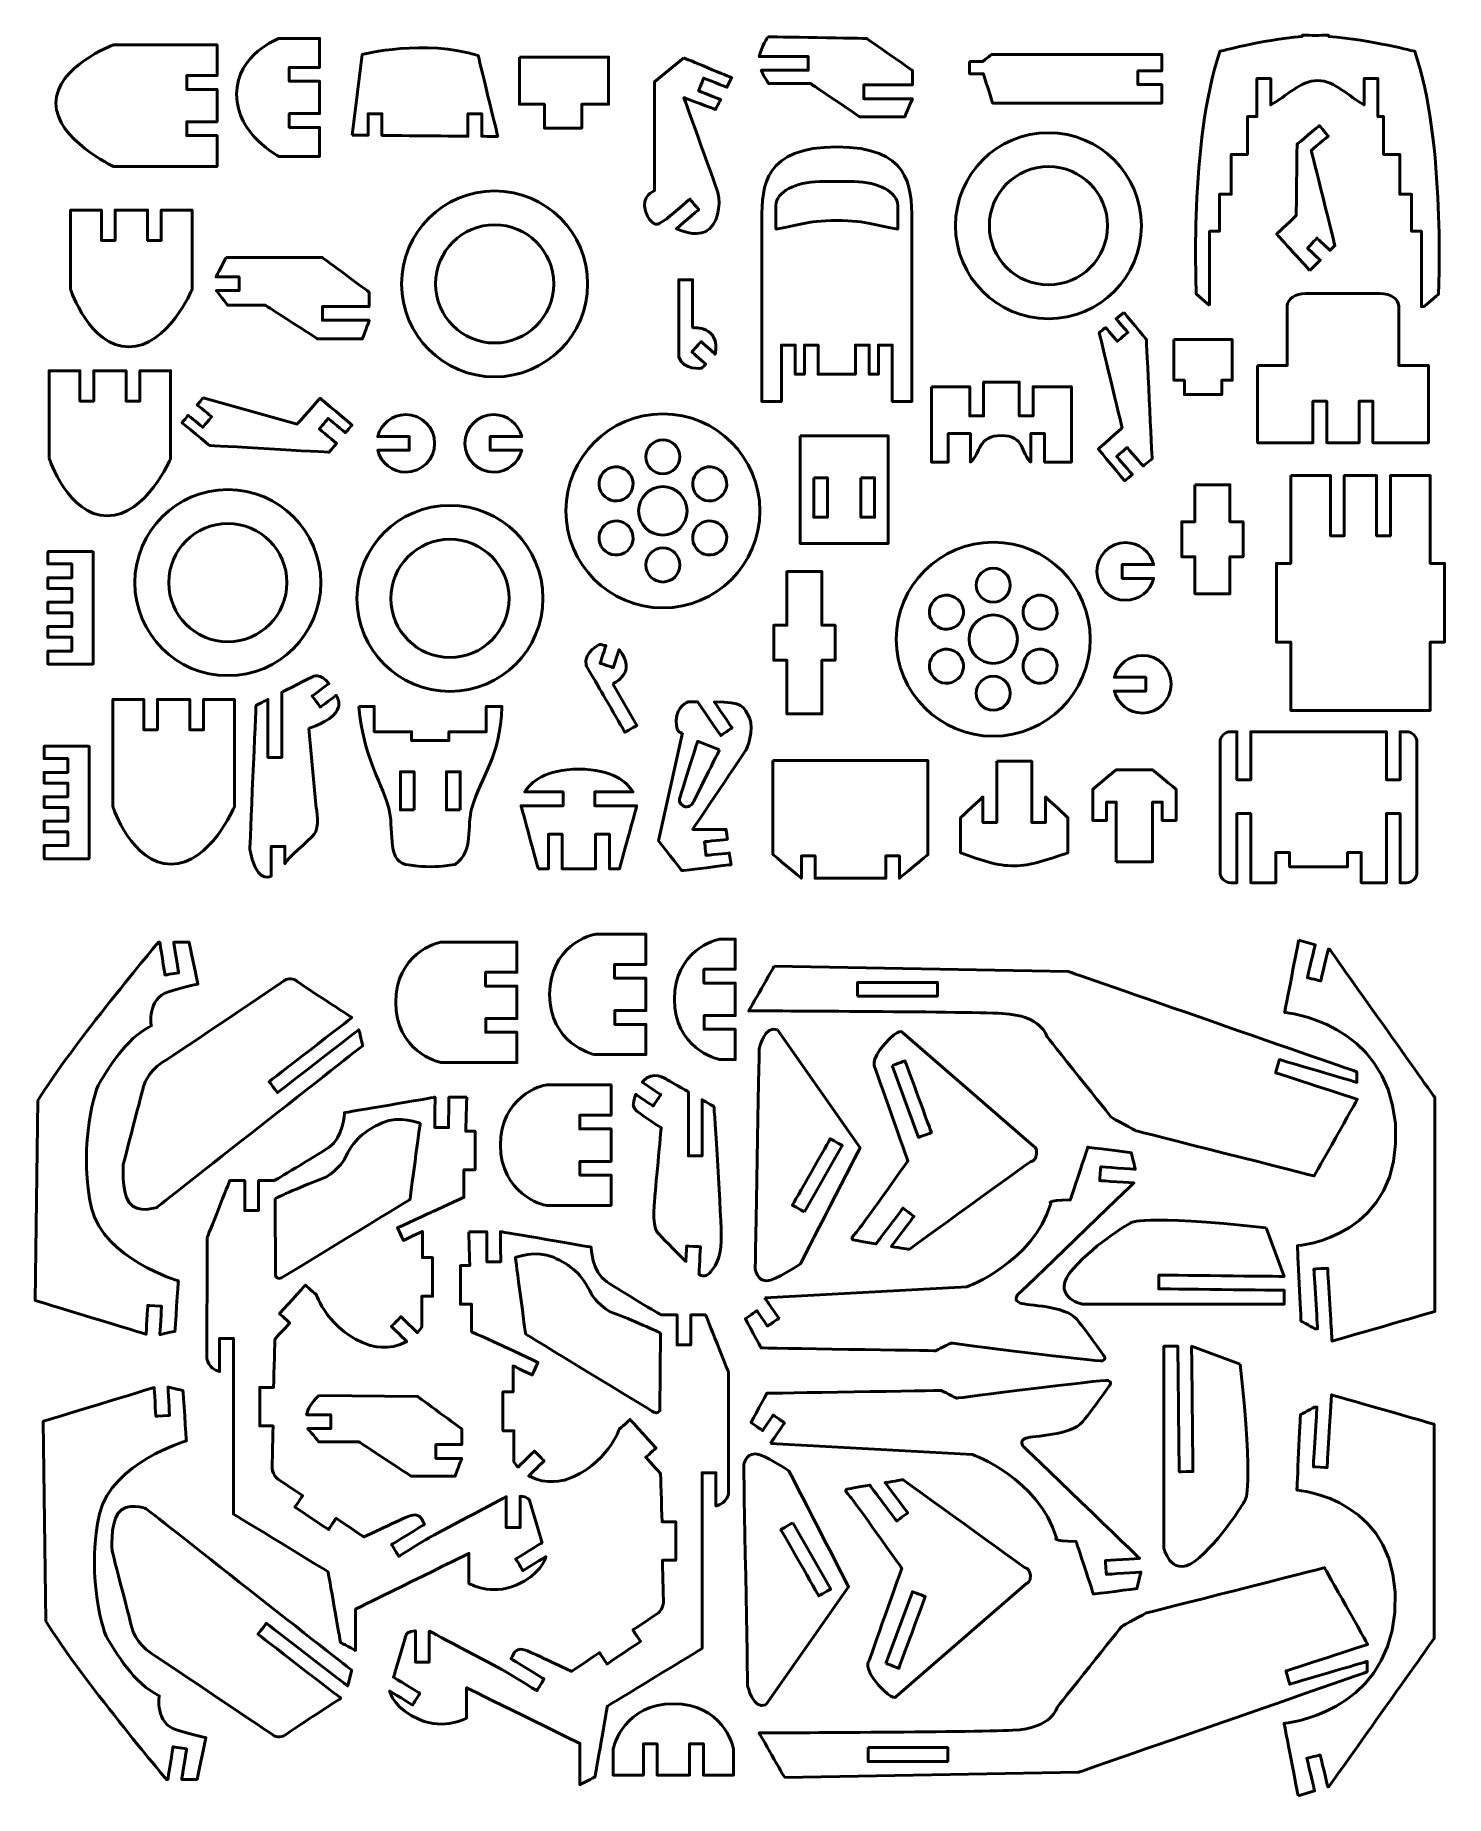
# Model space of a CAD drawing. Header units: millimetres. Extents: x -151 to 156, y -193 to 190.
import ezdxf

# ---------------------------------------------------------------- set-up
doc = ezdxf.new("R2010")
doc.units = ezdxf.units.MM
doc.header["$MEASUREMENT"] = 0
doc.layers.add('Capa 1', color=7, linetype='Continuous')

msp = doc.modelspace()

# ---------------------------------------------------------------- linework, layer by layer
at = {"layer": 'Capa 1', "color": 240, "lineweight": 50}
for points, knots in [([(-134.178, 188.106), (-134.178, 188.106), (-111.601, 188.106), (-111.601, 188.106), (-111.601, 188.106), (-111.601, 188.106), (-111.601, 181.3937), (-111.601, 181.3937), (-111.601, 181.3937), (-111.601, 181.3937), (-118.2129, 181.3937), (-118.2129, 181.3937), (-118.2129, 181.3937), (-118.2129, 181.3937), (-118.2129, 178.3937), (-118.2129, 178.3937), (-118.2129, 178.3937), (-118.2129, 178.3937), (-111.601, 178.3937), (-111.601, 178.3937), (-111.601, 178.3937), (-111.601, 178.3937), (-111.601, 171.3357), (-111.601, 171.3357), (-111.601, 171.3357), (-111.601, 171.3357), (-118.2128, 171.3357), (-118.2128, 171.3357), (-118.2128, 171.3357), (-118.2128, 171.3357), (-118.2128, 168.3357), (-118.2128, 168.3357), (-118.2128, 168.3357), (-118.2128, 168.3357), (-111.601, 168.3357), (-111.601, 168.3357), (-111.601, 168.3357), (-111.601, 168.3357), (-111.601, 161.6235), (-111.601, 161.6235), (-111.601, 161.6235), (-111.601, 161.6235), (-134.178, 161.6235), (-134.178, 161.6235), (-134.178, 161.6235), (-134.178, 161.6235), (-146.697, 167.453), (-146.697, 175.4265), (-146.697, 175.4265), (-146.697, 183.4), (-134.178, 188.106), (-134.178, 188.106)], [0, 0, 0, 0, 0.07142857, 0.07142857, 0.07142857, 0.07142858, 0.14285714, 0.14285714, 0.14285714, 0.14285715, 0.21428571, 0.21428571, 0.21428571, 0.21428572, 0.28571429, 0.28571429, 0.28571429, 0.2857143, 0.35714286, 0.35714286, 0.35714286, 0.35714287, 0.42857143, 0.42857143, 0.42857143, 0.42857144, 0.5, 0.5, 0.5, 0.50000001, 0.57142857, 0.57142857, 0.57142857, 0.57142858, 0.64285714, 0.64285714, 0.64285714, 0.64285715, 0.71428571, 0.71428571, 0.71428571, 0.71428572, 0.78571429, 0.78571429, 0.78571429, 0.7857143, 0.85714286, 0.85714286, 0.85714286, 0.85714287, 1, 1, 1, 1]), ([(-98.0655, 189.5258), (-98.0655, 189.5258), (-89.238, 189.5258), (-89.238, 189.5258), (-89.238, 189.5258), (-89.238, 189.5258), (-89.238, 183.188), (-89.238, 183.188), (-89.238, 183.188), (-89.238, 183.188), (-95.8499, 183.188), (-95.8499, 183.188), (-95.8499, 183.188), (-95.8499, 183.188), (-95.8499, 180.188), (-95.8499, 180.188), (-95.8499, 180.188), (-95.8499, 180.188), (-89.238, 180.188), (-89.238, 180.188), (-89.238, 180.188), (-89.238, 180.188), (-89.238, 173.13), (-89.238, 173.13), (-89.238, 173.13), (-89.238, 173.13), (-95.8498, 173.13), (-95.8498, 173.13), (-95.8498, 173.13), (-95.8498, 173.13), (-95.8498, 170.13), (-95.8498, 170.13), (-95.8498, 170.13), (-95.8498, 170.13), (-89.238, 170.13), (-89.238, 170.13), (-89.238, 170.13), (-89.238, 170.13), (-89.238, 163.7923), (-89.238, 163.7923), (-89.238, 163.7923), (-89.238, 163.7923), (-98.0655, 163.7923), (-98.0655, 163.7923), (-98.0655, 163.7923), (-98.0655, 163.7923), (-107.321, 168.5003), (-107.321, 177.3278), (-107.321, 177.3278), (-107.321, 186.1553), (-98.0655, 189.5258), (-98.0655, 189.5258)], [0, 0, 0, 0, 0.07142857, 0.07142857, 0.07142857, 0.07142858, 0.14285714, 0.14285714, 0.14285714, 0.14285715, 0.21428571, 0.21428571, 0.21428571, 0.21428572, 0.28571429, 0.28571429, 0.28571429, 0.2857143, 0.35714286, 0.35714286, 0.35714286, 0.35714287, 0.42857143, 0.42857143, 0.42857143, 0.42857144, 0.5, 0.5, 0.5, 0.50000001, 0.57142857, 0.57142857, 0.57142857, 0.57142858, 0.64285714, 0.64285714, 0.64285714, 0.64285715, 0.71428571, 0.71428571, 0.71428571, 0.71428572, 0.78571429, 0.78571429, 0.78571429, 0.7857143, 0.85714286, 0.85714286, 0.85714286, 0.85714287, 1, 1, 1, 1]), ([(-82.176, 168.418), (-82.176, 168.418), (-79.929, 186.0195), (-79.929, 186.0195), (-79.929, 186.0195), (-79.929, 186.0195), (-66.126, 189.497), (-54.677, 185.752), (-54.677, 185.752), (-54.677, 185.752), (-50.397, 168.1505), (-50.397, 168.1505), (-50.397, 168.1505), (-50.397, 168.1505), (-53.8982, 168.18), (-53.8982, 168.18), (-53.8982, 168.18), (-53.8982, 168.18), (-53.8982, 173.0796), (-53.8982, 173.0796), (-53.8982, 173.0796), (-53.8982, 173.0796), (-56.8982, 173.0796), (-56.8982, 173.0796), (-56.8982, 173.0796), (-56.8982, 173.0796), (-56.8982, 168.2052), (-56.8982, 168.2052), (-56.8982, 168.2052), (-56.8982, 168.2052), (-75.6747, 168.3633), (-75.6747, 168.3633), (-75.6747, 168.3633), (-75.6747, 168.3633), (-75.6747, 173.0796), (-75.6747, 173.0796), (-75.6747, 173.0796), (-75.6747, 173.0796), (-78.6749, 173.0796), (-78.6749, 173.0796), (-78.6749, 173.0796), (-78.6749, 173.0796), (-78.6749, 168.3885), (-78.6749, 168.3885), (-78.6749, 168.3885), (-78.6749, 168.3885), (-82.176, 168.418), (-82.176, 168.418)], [0, 0, 0, 0, 0.07692308, 0.07692308, 0.07692308, 0.07692309, 0.15384615, 0.15384615, 0.15384615, 0.15384616, 0.23076923, 0.23076923, 0.23076923, 0.23076924, 0.30769231, 0.30769231, 0.30769231, 0.30769232, 0.38461538, 0.38461538, 0.38461538, 0.38461539, 0.46153846, 0.46153846, 0.46153846, 0.46153847, 0.53846154, 0.53846154, 0.53846154, 0.53846155, 0.61538462, 0.61538462, 0.61538462, 0.61538463, 0.69230769, 0.69230769, 0.69230769, 0.6923077, 0.76923077, 0.76923077, 0.76923077, 0.76923078, 0.84615385, 0.84615385, 0.84615385, 0.84615386, 1, 1, 1, 1]), ([(8.4906, 189.8637), (8.4906, 189.8637), (6.9699, 187.582), (6.5872, 185.5698), (6.5872, 185.5698), (6.5872, 185.5698), (17.2675, 185.5698), (17.2675, 185.5698), (17.2675, 185.5698), (17.2675, 185.5698), (17.2675, 182.5698), (17.2675, 182.5698), (17.2675, 182.5698), (17.2675, 182.5698), (7.0152, 182.5698), (7.0152, 182.5698), (7.0152, 182.5698), (7.653, 181.0093), (8.6508, 179.6643), (8.6508, 179.6643), (8.6508, 179.6643), (8.6508, 179.6643), (17.7555, 179.6643), (17.7555, 179.6643), (17.7555, 179.6643), (17.7555, 179.6643), (28.5155, 172.4305), (28.5155, 172.4305), (28.5155, 172.4305), (28.5155, 172.4305), (38.306, 172.4305), (38.306, 172.4305), (38.306, 172.4305), (38.306, 172.4305), (39.9645, 176.336), (39.9645, 176.336), (39.9645, 176.336), (39.9645, 176.336), (39.9645, 176.3638), (39.9645, 176.3638), (39.9645, 176.3638), (39.9645, 176.3638), (29.3715, 176.3638), (29.3715, 176.3638), (29.3715, 176.3638), (29.3715, 176.3638), (29.3715, 179.3638), (29.3715, 179.3638), (29.3715, 179.3638), (29.3715, 179.3638), (39.9645, 179.3638), (39.9645, 179.3638), (39.9645, 179.3638), (39.9645, 179.3638), (39.9645, 182.542), (39.9645, 182.542), (39.9645, 182.542), (39.9645, 182.542), (29.96, 189.497), (29.96, 189.497), (29.96, 189.497), (29.96, 189.497), (8.4906, 189.8637), (8.4906, 189.8637)], [0, 0, 0, 0, 0.05882353, 0.05882353, 0.05882353, 0.05882354, 0.11764706, 0.11764706, 0.11764706, 0.11764707, 0.17647059, 0.17647059, 0.17647059, 0.1764706, 0.23529412, 0.23529412, 0.23529412, 0.23529413, 0.29411765, 0.29411765, 0.29411765, 0.29411766, 0.35294118, 0.35294118, 0.35294118, 0.35294119, 0.41176471, 0.41176471, 0.41176471, 0.41176472, 0.47058824, 0.47058824, 0.47058824, 0.47058825, 0.52941176, 0.52941176, 0.52941176, 0.52941177, 0.58823529, 0.58823529, 0.58823529, 0.5882353, 0.64705882, 0.64705882, 0.64705882, 0.64705883, 0.70588235, 0.70588235, 0.70588235, 0.70588236, 0.76470588, 0.76470588, 0.76470588, 0.76470589, 0.82352941, 0.82352941, 0.82352941, 0.82352942, 0.88235294, 0.88235294, 0.88235294, 0.88235295, 1, 1, 1, 1]), ([(104.7438, 131.2751), (104.7438, 131.2751), (101.8521, 133.7679), (101.8521, 133.7679), (101.8521, 133.7679), (101.8521, 133.7679), (100.2456, 166.9689), (106.9929, 186.6753), (106.9929, 186.6753), (106.9929, 186.6753), (115.5334, 189.1267), (124.9473, 189.946), (124.9473, 189.946), (124.9473, 189.946), (124.9473, 190.2096), (124.9473, 190.2096), (124.9473, 190.2096), (125.8919, 190.2096), (126.8488, 190.1844), (127.8099, 190.1396), (127.8099, 190.1396), (128.7601, 190.1844), (129.7114, 190.2096), (130.656, 190.2096), (130.656, 190.2096), (130.656, 190.2096), (130.656, 189.9513), (130.656, 189.9513), (130.656, 189.9513), (140.2928, 189.1375), (149.4716, 186.6753), (149.4716, 186.6753), (149.4716, 186.6753), (156.2189, 166.9689), (154.6124, 133.7679), (154.6124, 133.7679), (154.6124, 133.7679), (154.6124, 133.7679), (151.5065, 131.0904), (151.5065, 131.0904), (151.5065, 131.0904), (151.5065, 131.0904), (150.9039, 131.0758), (150.9039, 131.0758), (150.9039, 131.0758), (150.9039, 131.0758), (150.9039, 147.4767), (150.9039, 147.4767), (150.9039, 147.4767), (150.9039, 147.4767), (148.7619, 147.4767), (148.7619, 147.4767), (148.7619, 147.4767), (148.7619, 147.4767), (148.7619, 155.5628), (148.7619, 155.5628), (148.7619, 155.5628), (148.7619, 155.5628), (146.1915, 155.5628), (146.1915, 155.5628), (146.1915, 155.5628), (146.1915, 155.5628), (146.1915, 164.2379), (146.1915, 164.2379), (146.1915, 164.2379), (146.1915, 164.2379), (142.6572, 164.2379), (142.6572, 164.2379), (142.6572, 164.2379), (142.6572, 164.2379), (142.6572, 172.4845), (142.6572, 172.4845), (142.6572, 172.4845), (142.6572, 172.4845), (141.4143, 172.4845), (141.4143, 172.4845), (141.4143, 172.4845), (141.4143, 172.4845), (141.4143, 180.7404), (141.4143, 180.7404), (141.4143, 180.7404), (141.4143, 180.7404), (138.4143, 180.7404), (138.4143, 180.7404), (138.4143, 180.7404), (138.4143, 180.7404), (138.4143, 175.0245), (138.4143, 175.0245), (138.4143, 175.0245), (135.0405, 176.79), (132.1187, 180.321), (128.293, 180.321), (128.293, 180.321), (124.4673, 180.321), (121.4645, 176.79), (118.0503, 175.0245), (118.0503, 175.0245), (118.0503, 175.0245), (118.0503, 180.7404), (118.0503, 180.7404), (118.0503, 180.7404), (118.0503, 180.7404), (115.0501, 180.7404), (115.0501, 180.7404), (115.0501, 180.7404), (115.0501, 180.7404), (115.0501, 172.4845), (115.0501, 172.4845), (115.0501, 172.4845), (115.0501, 172.4845), (112.9905, 172.4845), (112.9905, 172.4845), (112.9905, 172.4845), (112.9905, 172.4845), (112.9905, 164.2379), (112.9905, 164.2379), (112.9905, 164.2379), (112.9905, 164.2379), (109.4562, 164.2379), (109.4562, 164.2379), (109.4562, 164.2379), (109.4562, 164.2379), (109.4562, 155.5628), (109.4562, 155.5628), (109.4562, 155.5628), (109.4562, 155.5628), (106.8858, 155.5628), (106.8858, 155.5628), (106.8858, 155.5628), (106.8858, 155.5628), (106.8858, 147.4767), (106.8858, 147.4767), (106.8858, 147.4767), (106.8858, 147.4767), (104.7438, 147.4767), (104.7438, 147.4767), (104.7438, 147.4767), (104.7438, 147.4767), (104.7438, 131.2751), (104.7438, 131.2751)], [0, 0, 0, 0, 0.02777778, 0.02777778, 0.02777778, 0.02777779, 0.05555556, 0.05555556, 0.05555556, 0.05555557, 0.08333333, 0.08333333, 0.08333333, 0.08333334, 0.11111111, 0.11111111, 0.11111111, 0.11111112, 0.13888889, 0.13888889, 0.13888889, 0.1388889, 0.16666667, 0.16666667, 0.16666667, 0.16666668, 0.19444444, 0.19444444, 0.19444444, 0.19444445, 0.22222222, 0.22222222, 0.22222222, 0.22222223, 0.25, 0.25, 0.25, 0.25000001, 0.27777778, 0.27777778, 0.27777778, 0.27777779, 0.30555556, 0.30555556, 0.30555556, 0.30555557, 0.33333333, 0.33333333, 0.33333333, 0.33333334, 0.36111111, 0.36111111, 0.36111111, 0.36111112, 0.38888889, 0.38888889, 0.38888889, 0.3888889, 0.41666667, 0.41666667, 0.41666667, 0.41666668, 0.44444444, 0.44444444, 0.44444444, 0.44444445, 0.47222222, 0.47222222, 0.47222222, 0.47222223, 0.5, 0.5, 0.5, 0.50000001, 0.52777778, 0.52777778, 0.52777778, 0.52777779, 0.55555556, 0.55555556, 0.55555556, 0.55555557, 0.58333333, 0.58333333, 0.58333333, 0.58333334, 0.61111111, 0.61111111, 0.61111111, 0.61111112, 0.63888889, 0.63888889, 0.63888889, 0.6388889, 0.66666667, 0.66666667, 0.66666667, 0.66666668, 0.69444444, 0.69444444, 0.69444444, 0.69444445, 0.72222222, 0.72222222, 0.72222222, 0.72222223, 0.75, 0.75, 0.75, 0.75000001, 0.77777778, 0.77777778, 0.77777778, 0.77777779, 0.80555556, 0.80555556, 0.80555556, 0.80555557, 0.83333333, 0.83333333, 0.83333333, 0.83333334, 0.86111111, 0.86111111, 0.86111111, 0.86111112, 0.88888889, 0.88888889, 0.88888889, 0.8888889, 0.91666667, 0.91666667, 0.91666667, 0.91666668, 0.94444444, 0.94444444, 0.94444444, 0.94444445, 1, 1, 1, 1]), ([(-45.689, 185.431), (-45.689, 185.431), (-26.2685, 185.431), (-26.2685, 185.431), (-26.2685, 185.431), (-26.2685, 185.431), (-26.2685, 175.159), (-26.2685, 175.159), (-26.2685, 175.159), (-26.2685, 175.159), (-32.1, 175.159), (-32.1, 175.159), (-32.1, 175.159), (-32.1, 175.159), (-32.1, 169.9695), (-32.1, 169.9695), (-32.1, 169.9695), (-32.1, 169.9695), (-40.232, 169.9695), (-40.232, 169.9695), (-40.232, 169.9695), (-40.232, 169.9695), (-40.232, 175.159), (-40.232, 175.159), (-40.232, 175.159), (-40.232, 175.159), (-45.689, 175.159), (-45.689, 175.159), (-45.689, 175.159), (-45.689, 175.159), (-45.689, 185.431), (-45.689, 185.431)], [0, 0, 0, 0, 0.11111111, 0.11111111, 0.11111111, 0.11111112, 0.22222222, 0.22222222, 0.22222222, 0.22222223, 0.33333333, 0.33333333, 0.33333333, 0.33333334, 0.44444444, 0.44444444, 0.44444444, 0.44444445, 0.55555556, 0.55555556, 0.55555556, 0.55555557, 0.66666667, 0.66666667, 0.66666667, 0.66666668, 0.77777778, 0.77777778, 0.77777778, 0.77777779, 1, 1, 1, 1]), ([(-9.844, 185.2705), (-9.844, 185.2705), (-16.264, 180.0275), (-16.264, 180.0275), (-16.264, 180.0275), (-16.264, 180.0275), (-16.264, 156.327), (-16.264, 156.327), (-16.264, 156.327), (-16.264, 156.327), (-19.26, 155.257), (-18.19, 151.8865), (-18.19, 151.8865), (-17.12, 148.516), (-15.408, 149.051), (-15.408, 149.051), (-15.408, 149.051), (-15.408, 149.051), (-13.6425, 150.1745), (-13.6425, 150.1745), (-13.6425, 150.1745), (-13.6425, 150.1745), (-13.6118, 150.1438), (-13.6118, 150.1438), (-13.6118, 150.1438), (-13.6118, 150.1438), (-8.5419, 154.4834), (-8.5419, 154.4834), (-8.5419, 154.4834), (-8.5419, 154.4834), (-6.5907, 152.2038), (-6.5907, 152.2038), (-6.5907, 152.2038), (-6.5907, 152.2038), (-11.457, 148.039), (-11.457, 148.039), (-11.457, 148.039), (-10.8442, 147.7419), (-7.5034, 146.2355), (-5.0825, 147.446), (-5.0825, 147.446), (-2.4075, 148.7835), (-1.7655, 153.117), (-2.4075, 155.899), (-2.4075, 155.899), (-2.4075, 155.899), (-9.844, 176.6035), (-9.844, 176.6035), (-9.844, 176.6035), (-9.844, 176.6035), (-2.9425, 174.0355), (-2.9425, 174.0355), (-2.9425, 174.0355), (-2.9425, 174.0355), (-1.8436, 176.1834), (-1.8436, 176.1834), (-1.8436, 176.1834), (-1.8436, 176.1834), (-6.648, 178.085), (-6.648, 178.085), (-6.648, 178.085), (-6.648, 178.085), (-5.5443, 180.8748), (-5.5443, 180.8748), (-5.5443, 180.8748), (-5.5443, 180.8748), (-0.4708, 178.8666), (-0.4708, 178.8666), (-0.4708, 178.8666), (-0.4708, 178.8666), (0.5885, 180.937), (0.5885, 180.937), (0.5885, 180.937), (0.5885, 180.937), (-9.844, 185.2705), (-9.844, 185.2705)], [0, 0, 0, 0, 0.05, 0.05, 0.05, 0.05000001, 0.1, 0.1, 0.1, 0.10000001, 0.15, 0.15, 0.15, 0.15000001, 0.2, 0.2, 0.2, 0.20000001, 0.25, 0.25, 0.25, 0.25000001, 0.3, 0.3, 0.3, 0.30000001, 0.35, 0.35, 0.35, 0.35000001, 0.4, 0.4, 0.4, 0.40000001, 0.45, 0.45, 0.45, 0.45000001, 0.5, 0.5, 0.5, 0.50000001, 0.55, 0.55, 0.55, 0.55000001, 0.6, 0.6, 0.6, 0.60000001, 0.65, 0.65, 0.65, 0.65000001, 0.7, 0.7, 0.7, 0.70000001, 0.75, 0.75, 0.75, 0.75000001, 0.8, 0.8, 0.8, 0.80000001, 0.85, 0.85, 0.85, 0.85000001, 0.9, 0.9, 0.9, 0.90000001, 1, 1, 1, 1]), ([(52.43, 184.468), (52.43, 184.468), (55.2655, 184.468), (55.2655, 184.468), (55.2655, 184.468), (55.2655, 184.468), (57.245, 186.0195), (57.245, 186.0195), (57.245, 186.0195), (57.245, 186.0195), (94.3205, 186.0195), (94.3205, 186.0195), (94.3205, 186.0195), (94.3205, 186.0195), (94.3205, 182.4352), (94.3205, 182.4352), (94.3205, 182.4352), (94.3205, 182.4352), (89.1063, 182.435), (89.1063, 182.435), (89.1063, 182.435), (89.1063, 182.435), (89.1064, 179.4354), (89.1064, 179.4354), (89.1064, 179.4354), (89.1064, 179.4354), (94.3205, 179.4352), (94.3205, 179.4352), (94.3205, 179.4352), (94.3205, 179.4352), (94.3205, 175.4265), (94.3205, 175.4265), (94.3205, 175.4265), (94.3205, 175.4265), (57.459, 175.4265), (57.459, 175.4265), (57.459, 175.4265), (57.459, 175.4265), (55.426, 181.793), (55.426, 181.793), (55.426, 181.793), (55.426, 181.793), (52.4248, 181.793), (52.4248, 181.793), (52.4248, 181.793), (52.4248, 181.793), (52.43, 184.468), (52.43, 184.468)], [0, 0, 0, 0, 0.07692308, 0.07692308, 0.07692308, 0.07692309, 0.15384615, 0.15384615, 0.15384615, 0.15384616, 0.23076923, 0.23076923, 0.23076923, 0.23076924, 0.30769231, 0.30769231, 0.30769231, 0.30769232, 0.38461538, 0.38461538, 0.38461538, 0.38461539, 0.46153846, 0.46153846, 0.46153846, 0.46153847, 0.53846154, 0.53846154, 0.53846154, 0.53846155, 0.61538462, 0.61538462, 0.61538462, 0.61538463, 0.69230769, 0.69230769, 0.69230769, 0.6923077, 0.76923077, 0.76923077, 0.76923077, 0.76923078, 0.84615385, 0.84615385, 0.84615385, 0.84615386, 1, 1, 1, 1]), ([(69.615, 128.415), (80.8074, 128.415), (89.884, 137.4916), (89.884, 148.684), (89.884, 148.684), (89.884, 159.8764), (80.8074, 168.953), (69.615, 168.953), (69.615, 168.953), (58.4226, 168.953), (49.346, 159.8764), (49.346, 148.684), (49.346, 148.684), (49.346, 137.4916), (58.4226, 128.415), (69.615, 128.415)], [0, 0, 0, 0, 0.2, 0.2, 0.2, 0.20000001, 0.4, 0.4, 0.4, 0.40000001, 0.6, 0.6, 0.6, 0.60000001, 1, 1, 1, 1]), ([(126.5922, 138.9087), (126.5922, 138.9087), (128.8704, 141.1869), (128.8704, 141.1869), (128.8704, 141.1869), (128.8704, 141.1869), (126.0892, 143.7921), (126.0892, 143.7921), (126.0892, 143.7921), (126.0892, 143.7921), (128.1399, 145.9818), (128.1399, 145.9818), (128.1399, 145.9818), (128.1399, 145.9818), (130.9928, 143.3093), (130.9928, 143.3093), (130.9928, 143.3093), (130.9928, 143.3093), (132.0543, 144.3708), (132.0543, 144.3708), (132.0543, 144.3708), (132.0543, 144.3708), (126.9028, 165.1279), (126.9028, 165.1279), (126.9028, 165.1279), (126.9028, 165.1279), (130.5868, 168.2141), (130.5868, 168.2141), (130.5868, 168.2141), (130.5868, 168.2141), (128.6591, 170.5138), (128.6591, 170.5138), (128.6591, 170.5138), (128.6591, 170.5138), (123.7713, 166.419), (123.7713, 166.419), (123.7713, 166.419), (123.7713, 166.419), (123.7984, 166.3866), (123.7984, 166.3866), (123.7984, 166.3866), (123.7984, 166.3866), (123.6261, 150.9224), (123.6261, 150.9224), (123.6261, 150.9224), (123.6261, 150.9224), (119.3585, 146.8575), (119.3585, 146.8575), (119.3585, 146.8575), (119.3585, 146.8575), (126.5922, 138.9087), (126.5922, 138.9087)], [0, 0, 0, 0, 0.07142857, 0.07142857, 0.07142857, 0.07142858, 0.14285714, 0.14285714, 0.14285714, 0.14285715, 0.21428571, 0.21428571, 0.21428571, 0.21428572, 0.28571429, 0.28571429, 0.28571429, 0.2857143, 0.35714286, 0.35714286, 0.35714286, 0.35714287, 0.42857143, 0.42857143, 0.42857143, 0.42857144, 0.5, 0.5, 0.5, 0.50000001, 0.57142857, 0.57142857, 0.57142857, 0.57142858, 0.64285714, 0.64285714, 0.64285714, 0.64285715, 0.71428571, 0.71428571, 0.71428571, 0.71428572, 0.78571429, 0.78571429, 0.78571429, 0.7857143, 0.85714286, 0.85714286, 0.85714286, 0.85714287, 1, 1, 1, 1]), ([(7.14, 149.94), (7.14, 157.5474), (7.7436, 165.8621), (23.4906, 165.8621), (23.4906, 165.8621), (39.2376, 165.8621), (39.8412, 157.5473), (39.8412, 149.94), (39.8412, 149.94), (39.8412, 149.94), (39.8412, 110.3844), (39.8412, 110.3844), (39.8412, 110.3844), (39.8412, 110.3844), (35.5572, 110.3844), (35.5572, 110.3844), (35.5572, 110.3844), (35.5572, 110.3844), (35.5572, 110.5356), (35.5572, 110.5356), (35.5572, 110.5356), (35.5572, 110.5356), (35.5572, 116.3103), (35.5572, 116.3103), (35.5572, 116.3103), (35.5572, 116.3103), (35.5572, 122.6747), (35.5572, 122.6747), (35.5572, 122.6747), (35.5572, 122.6747), (32.5572, 122.6747), (32.5572, 122.6747), (32.5572, 122.6747), (32.5572, 122.6747), (32.5572, 116.3103), (32.5572, 116.3103), (32.5572, 116.3103), (32.5572, 116.3103), (30.5572, 116.3103), (30.5572, 116.3103), (30.5572, 116.3103), (30.5572, 116.3103), (30.5572, 122.6747), (30.5572, 122.6747), (30.5572, 122.6747), (30.5572, 122.6747), (27.5572, 122.6747), (27.5572, 122.6747), (27.5572, 122.6747), (27.5572, 122.6747), (27.5572, 116.3103), (27.5572, 116.3103), (27.5572, 116.3103), (27.5572, 116.3103), (19.424, 116.3103), (19.424, 116.3103), (19.424, 116.3103), (19.424, 116.3103), (19.424, 122.6747), (19.424, 122.6747), (19.424, 122.6747), (19.424, 122.6747), (16.424, 122.6747), (16.424, 122.6747), (16.424, 122.6747), (16.424, 122.6747), (16.424, 116.3103), (16.424, 116.3103), (16.424, 116.3103), (16.424, 116.3103), (14.424, 116.3103), (14.424, 116.3103), (14.424, 116.3103), (14.424, 116.3103), (14.424, 122.6747), (14.424, 122.6747), (14.424, 122.6747), (14.424, 122.6747), (11.424, 122.6747), (11.424, 122.6747), (11.424, 122.6747), (11.424, 122.6747), (11.424, 116.3103), (11.424, 116.3103), (11.424, 116.3103), (11.424, 116.3103), (11.424, 110.5356), (11.424, 110.5356), (11.424, 110.5356), (11.424, 110.5356), (11.424, 110.3844), (11.424, 110.3844), (11.424, 110.3844), (11.424, 110.3844), (7.14, 110.3844), (7.14, 110.3844), (7.14, 110.3844), (7.14, 110.3844), (7.14, 149.94), (7.14, 149.94)], [0, 0, 0, 0, 0.03846154, 0.03846154, 0.03846154, 0.03846155, 0.07692308, 0.07692308, 0.07692308, 0.07692309, 0.11538462, 0.11538462, 0.11538462, 0.11538463, 0.15384615, 0.15384615, 0.15384615, 0.15384616, 0.19230769, 0.19230769, 0.19230769, 0.1923077, 0.23076923, 0.23076923, 0.23076923, 0.23076924, 0.26923077, 0.26923077, 0.26923077, 0.26923078, 0.30769231, 0.30769231, 0.30769231, 0.30769232, 0.34615385, 0.34615385, 0.34615385, 0.34615386, 0.38461538, 0.38461538, 0.38461538, 0.38461539, 0.42307692, 0.42307692, 0.42307692, 0.42307693, 0.46153846, 0.46153846, 0.46153846, 0.46153847, 0.5, 0.5, 0.5, 0.50000001, 0.53846154, 0.53846154, 0.53846154, 0.53846155, 0.57692308, 0.57692308, 0.57692308, 0.57692309, 0.61538462, 0.61538462, 0.61538462, 0.61538463, 0.65384615, 0.65384615, 0.65384615, 0.65384616, 0.69230769, 0.69230769, 0.69230769, 0.6923077, 0.73076923, 0.73076923, 0.73076923, 0.73076924, 0.76923077, 0.76923077, 0.76923077, 0.76923078, 0.80769231, 0.80769231, 0.80769231, 0.80769232, 0.84615385, 0.84615385, 0.84615385, 0.84615386, 0.88461538, 0.88461538, 0.88461538, 0.88461539, 0.92307692, 0.92307692, 0.92307692, 0.92307693, 1, 1, 1, 1]), ([(69.615, 135.8028), (76.728, 135.8028), (82.4962, 141.571), (82.4962, 148.684), (82.4962, 148.684), (82.4962, 155.797), (76.728, 161.5652), (69.615, 161.5652), (69.615, 161.5652), (62.502, 161.5652), (56.7338, 155.797), (56.7338, 148.684), (56.7338, 148.684), (56.7338, 141.571), (62.502, 135.8028), (69.615, 135.8028)], [0, 0, 0, 0, 0.2, 0.2, 0.2, 0.20000001, 0.4, 0.4, 0.4, 0.40000001, 0.6, 0.6, 0.6, 0.60000001, 1, 1, 1, 1]), ([(19.7187, 158.2938), (19.7187, 158.2938), (27.2625, 158.2938), (27.2625, 158.2938), (27.2625, 158.2938), (32.4922, 158.2938), (36.771, 155.9644), (36.771, 153.1173), (36.771, 153.1173), (36.771, 153.1173), (36.771, 147.9408), (36.771, 147.9408), (36.771, 147.9408), (32.3442, 148.5715), (30.3897, 149.8329), (23.4906, 149.8329), (23.4906, 149.8329), (16.5915, 149.8329), (14.637, 148.5715), (10.2102, 147.9408), (10.2102, 147.9408), (10.2102, 147.9408), (10.2102, 153.1173), (10.2102, 153.1173), (10.2102, 153.1173), (10.2102, 155.9644), (14.489, 158.2938), (19.7187, 158.2938)], [0, 0, 0, 0, 0.125, 0.125, 0.125, 0.12500001, 0.25, 0.25, 0.25, 0.25000001, 0.375, 0.375, 0.375, 0.37500001, 0.5, 0.5, 0.5, 0.50000001, 0.625, 0.625, 0.625, 0.62500001, 0.75, 0.75, 0.75, 0.75000001, 1, 1, 1, 1]), ([(-51.0867, 115.748), (-39.8943, 115.748), (-30.8177, 124.8246), (-30.8177, 136.017), (-30.8177, 136.017), (-30.8177, 147.2094), (-39.8943, 156.286), (-51.0867, 156.286), (-51.0867, 156.286), (-62.2791, 156.286), (-71.3557, 147.2094), (-71.3557, 136.017), (-71.3557, 136.017), (-71.3557, 124.8246), (-62.2791, 115.748), (-51.0867, 115.748)], [0, 0, 0, 0, 0.2, 0.2, 0.2, 0.20000001, 0.4, 0.4, 0.4, 0.40000001, 0.6, 0.6, 0.6, 0.60000001, 1, 1, 1, 1]), ([(-143.5139, 134.8015), (-143.5139, 134.8015), (-143.5139, 152.082), (-143.5139, 152.082), (-143.5139, 152.082), (-143.5139, 152.082), (-136.8016, 152.082), (-136.8016, 152.082), (-136.8016, 152.082), (-136.8016, 152.082), (-136.8016, 145.4701), (-136.8016, 145.4701), (-136.8016, 145.4701), (-136.8016, 145.4701), (-133.8016, 145.4701), (-133.8016, 145.4701), (-133.8016, 145.4701), (-133.8016, 145.4701), (-133.8016, 152.082), (-133.8016, 152.082), (-133.8016, 152.082), (-133.8016, 152.082), (-126.7436, 152.082), (-126.7436, 152.082), (-126.7436, 152.082), (-126.7436, 152.082), (-126.7436, 145.4702), (-126.7436, 145.4702), (-126.7436, 145.4702), (-126.7436, 145.4702), (-123.7436, 145.4702), (-123.7436, 145.4702), (-123.7436, 145.4702), (-123.7436, 145.4702), (-123.7436, 152.082), (-123.7436, 152.082), (-123.7436, 152.082), (-123.7436, 152.082), (-117.0314, 152.082), (-117.0314, 152.082), (-117.0314, 152.082), (-117.0314, 152.082), (-117.0314, 134.8015), (-117.0314, 134.8015), (-117.0314, 134.8015), (-117.0314, 134.8015), (-122.3254, 122.2825), (-130.8344, 122.2825), (-130.8344, 122.2825), (-139.3434, 122.2825), (-143.5139, 134.8015), (-143.5139, 134.8015)], [0, 0, 0, 0, 0.07142857, 0.07142857, 0.07142857, 0.07142858, 0.14285714, 0.14285714, 0.14285714, 0.14285715, 0.21428571, 0.21428571, 0.21428571, 0.21428572, 0.28571429, 0.28571429, 0.28571429, 0.2857143, 0.35714286, 0.35714286, 0.35714286, 0.35714287, 0.42857143, 0.42857143, 0.42857143, 0.42857144, 0.5, 0.5, 0.5, 0.50000001, 0.57142857, 0.57142857, 0.57142857, 0.57142858, 0.64285714, 0.64285714, 0.64285714, 0.64285715, 0.71428571, 0.71428571, 0.71428571, 0.71428572, 0.78571429, 0.78571429, 0.78571429, 0.7857143, 0.85714286, 0.85714286, 0.85714286, 0.85714287, 1, 1, 1, 1]), ([(-51.0867, 123.1358), (-43.9737, 123.1358), (-38.2055, 128.904), (-38.2055, 136.017), (-38.2055, 136.017), (-38.2055, 143.13), (-43.9737, 148.8982), (-51.0867, 148.8982), (-51.0867, 148.8982), (-58.1997, 148.8982), (-63.9679, 143.13), (-63.9679, 136.017), (-63.9679, 136.017), (-63.9679, 128.904), (-58.1997, 123.1358), (-51.0867, 123.1358)], [0, 0, 0, 0, 0.2, 0.2, 0.2, 0.20000001, 0.4, 0.4, 0.4, 0.40000001, 0.6, 0.6, 0.6, 0.60000001, 1, 1, 1, 1]), ([(-109.6314, 141.731), (-109.6314, 141.731), (-88.6336, 141.731), (-88.6336, 141.731), (-88.6336, 141.731), (-88.6336, 141.731), (-78.4561, 134.2226), (-78.4561, 134.2226), (-78.4561, 134.2226), (-78.4561, 134.2226), (-78.4561, 131.0762), (-78.4561, 131.0762), (-78.4561, 131.0762), (-78.4561, 131.0762), (-88.615, 131.0762), (-88.615, 131.0762), (-88.615, 131.0762), (-88.615, 131.0762), (-88.615, 128.0762), (-88.615, 128.0762), (-88.615, 128.0762), (-88.615, 128.0762), (-78.4561, 128.0762), (-78.4561, 128.0762), (-78.4561, 128.0762), (-78.4561, 128.0762), (-78.4561, 127.9298), (-78.4561, 127.9298), (-78.4561, 127.9298), (-78.4561, 127.9298), (-79.9202, 124.0325), (-79.9202, 124.0325), (-79.9202, 124.0325), (-79.9202, 124.0325), (-89.6692, 124.0325), (-89.6692, 124.0325), (-89.6692, 124.0325), (-89.6692, 124.0325), (-101.0966, 131.3622), (-101.0966, 131.3622), (-101.0966, 131.3622), (-101.0966, 131.3622), (-109.31, 131.3622), (-109.31, 131.3622), (-109.31, 131.3622), (-109.31, 131.3622), (-111.7307, 134.5476), (-111.7307, 134.5476), (-111.7307, 134.5476), (-111.7307, 134.5476), (-106.7878, 134.5476), (-106.7878, 134.5476), (-106.7878, 134.5476), (-106.7878, 134.5476), (-106.7878, 137.5476), (-106.7878, 137.5476), (-106.7878, 137.5476), (-106.7878, 137.5476), (-111.8097, 137.5476), (-111.8097, 137.5476), (-111.8097, 137.5476), (-111.8097, 137.5476), (-109.6314, 141.731), (-109.6314, 141.731)], [0, 0, 0, 0, 0.05882353, 0.05882353, 0.05882353, 0.05882354, 0.11764706, 0.11764706, 0.11764706, 0.11764707, 0.17647059, 0.17647059, 0.17647059, 0.1764706, 0.23529412, 0.23529412, 0.23529412, 0.23529413, 0.29411765, 0.29411765, 0.29411765, 0.29411766, 0.35294118, 0.35294118, 0.35294118, 0.35294119, 0.41176471, 0.41176471, 0.41176471, 0.41176472, 0.47058824, 0.47058824, 0.47058824, 0.47058825, 0.52941176, 0.52941176, 0.52941176, 0.52941177, 0.58823529, 0.58823529, 0.58823529, 0.5882353, 0.64705882, 0.64705882, 0.64705882, 0.64705883, 0.70588235, 0.70588235, 0.70588235, 0.70588236, 0.76470588, 0.76470588, 0.76470588, 0.76470589, 0.82352941, 0.82352941, 0.82352941, 0.82352942, 0.88235294, 0.88235294, 0.88235294, 0.88235295, 1, 1, 1, 1]), ([(-7.9632, 126.4757), (-7.9632, 126.4757), (-7.9632, 136.9202), (-7.9632, 136.9202), (-7.9632, 136.9202), (-7.9632, 136.9202), (-10.9632, 136.9202), (-10.9632, 136.9202), (-10.9632, 136.9202), (-10.9632, 136.9202), (-10.9632, 124.8072), (-10.9632, 124.8072), (-10.9632, 124.8072), (-10.9632, 124.8072), (-10.9631, 124.8072), (-10.9631, 124.8072), (-10.9631, 124.8072), (-10.9631, 124.8072), (-10.9631, 120.0638), (-10.9631, 120.0638), (-10.9631, 120.0638), (-9.9632, 117.0962), (-5.9637, 117.6325), (-5.9637, 117.6325), (-5.9637, 117.6325), (-5.9637, 117.6325), (-5.096, 118.5224), (-5.096, 118.5224), (-5.096, 118.5224), (-5.096, 118.5224), (-8.0917, 121.1914), (-8.0917, 121.1914), (-8.0917, 121.1914), (-8.0917, 121.1914), (-6.0958, 123.4309), (-6.0958, 123.4309), (-6.0958, 123.4309), (-6.0958, 123.4309), (-3.0253, 120.695), (-3.0253, 120.695), (-3.0253, 120.695), (-1.8949, 126.9959), (-7.7492, 126.4638), (-7.7492, 126.4638), (-7.7492, 126.4638), (-7.7492, 126.4638), (-7.9632, 126.4757), (-7.9632, 126.4757)], [0, 0, 0, 0, 0.07692308, 0.07692308, 0.07692308, 0.07692309, 0.15384615, 0.15384615, 0.15384615, 0.15384616, 0.23076923, 0.23076923, 0.23076923, 0.23076924, 0.30769231, 0.30769231, 0.30769231, 0.30769232, 0.38461538, 0.38461538, 0.38461538, 0.38461539, 0.46153846, 0.46153846, 0.46153846, 0.46153847, 0.53846154, 0.53846154, 0.53846154, 0.53846155, 0.61538462, 0.61538462, 0.61538462, 0.61538463, 0.69230769, 0.69230769, 0.69230769, 0.6923077, 0.76923077, 0.76923077, 0.76923077, 0.76923078, 0.84615385, 0.84615385, 0.84615385, 0.84615386, 1, 1, 1, 1]), ([(115.1855, 118.2543), (115.1855, 118.2543), (121.659, 118.2543), (121.659, 118.2543), (121.659, 118.2543), (121.659, 118.2543), (121.659, 131.2347), (121.659, 131.2347), (121.659, 131.2347), (121.659, 132.7065), (123.4624, 133.9105), (125.6667, 133.9105), (125.6667, 133.9105), (125.6667, 133.9105), (141.9403, 133.9105), (141.9403, 133.9105), (141.9403, 133.9105), (144.1446, 133.9105), (145.948, 132.7065), (145.948, 131.2347), (145.948, 131.2347), (145.948, 131.2347), (145.948, 118.2543), (145.948, 118.2543), (145.948, 118.2543), (145.948, 118.2543), (152.4215, 118.2543), (152.4215, 118.2543), (152.4215, 118.2543), (152.4215, 118.2543), (152.4215, 101.3825), (152.4215, 101.3825), (152.4215, 101.3825), (152.4215, 101.3825), (140.3326, 101.3825), (140.3326, 101.3825), (140.3326, 101.3825), (140.3326, 101.3825), (140.3326, 110.4194), (140.3326, 110.4194), (140.3326, 110.4194), (140.3326, 110.4194), (137.3326, 110.4194), (137.3326, 110.4194), (137.3326, 110.4194), (137.3326, 110.4194), (137.3326, 101.3825), (137.3326, 101.3825), (137.3326, 101.3825), (137.3326, 101.3825), (130.2749, 101.3825), (130.2749, 101.3825), (130.2749, 101.3825), (130.2749, 101.3825), (130.2745, 110.4195), (130.2745, 110.4195), (130.2745, 110.4195), (130.2745, 110.4195), (127.2745, 110.4197), (127.2745, 110.4197), (127.2745, 110.4197), (127.2745, 110.4197), (127.2749, 101.3825), (127.2749, 101.3825), (127.2749, 101.3825), (127.2749, 101.3825), (115.1855, 101.3825), (115.1855, 101.3825), (115.1855, 101.3825), (115.1855, 101.3825), (115.1855, 118.2543), (115.1855, 118.2543)], [0, 0, 0, 0, 0.05263158, 0.05263158, 0.05263158, 0.05263159, 0.10526316, 0.10526316, 0.10526316, 0.10526317, 0.15789474, 0.15789474, 0.15789474, 0.15789475, 0.21052632, 0.21052632, 0.21052632, 0.21052633, 0.26315789, 0.26315789, 0.26315789, 0.2631579, 0.31578947, 0.31578947, 0.31578947, 0.31578948, 0.36842105, 0.36842105, 0.36842105, 0.36842106, 0.42105263, 0.42105263, 0.42105263, 0.42105264, 0.47368421, 0.47368421, 0.47368421, 0.47368422, 0.52631579, 0.52631579, 0.52631579, 0.5263158, 0.57894737, 0.57894737, 0.57894737, 0.57894738, 0.63157895, 0.63157895, 0.63157895, 0.63157896, 0.68421053, 0.68421053, 0.68421053, 0.68421054, 0.73684211, 0.73684211, 0.73684211, 0.73684212, 0.78947368, 0.78947368, 0.78947368, 0.78947369, 0.84210526, 0.84210526, 0.84210526, 0.84210527, 0.89473684, 0.89473684, 0.89473684, 0.89473685, 1, 1, 1, 1]), ([(86.037, 129.8052), (86.037, 129.8052), (84.3604, 128.4192), (84.3604, 128.4192), (84.3604, 128.4192), (84.3604, 128.4192), (86.9184, 125.4638), (86.9184, 125.4638), (86.9184, 125.4638), (86.9184, 125.4638), (84.65, 123.5012), (84.65, 123.5012), (84.65, 123.5012), (84.65, 123.5012), (82.048, 126.5077), (82.048, 126.5077), (82.048, 126.5077), (82.048, 126.5077), (80.682, 125.3784), (80.682, 125.3784), (80.682, 125.3784), (80.682, 125.3784), (85.68, 104.601), (85.68, 104.601), (85.68, 104.601), (85.68, 104.601), (80.4678, 100.0314), (80.4678, 100.0314), (80.4678, 100.0314), (80.4678, 100.0314), (86.241, 93.1048), (86.241, 93.1048), (86.241, 93.1048), (86.241, 93.1048), (87.9075, 94.4436), (87.9075, 94.4436), (87.9075, 94.4436), (87.9075, 94.4436), (84.4899, 98.3925), (84.4899, 98.3925), (84.4899, 98.3925), (84.4899, 98.3925), (86.7577, 100.3551), (86.7577, 100.3551), (86.7577, 100.3551), (86.7577, 100.3551), (90.2473, 96.3234), (90.2473, 96.3234), (90.2473, 96.3234), (90.2473, 96.3234), (92.2046, 97.8959), (92.2046, 97.8959), (92.2046, 97.8959), (92.2046, 97.8959), (90.9636, 123.879), (90.9636, 123.879), (90.9636, 123.879), (90.9636, 123.879), (86.037, 129.8052), (86.037, 129.8052)], [0, 0, 0, 0, 0.0625, 0.0625, 0.0625, 0.06250001, 0.125, 0.125, 0.125, 0.12500001, 0.1875, 0.1875, 0.1875, 0.18750001, 0.25, 0.25, 0.25, 0.25000001, 0.3125, 0.3125, 0.3125, 0.31250001, 0.375, 0.375, 0.375, 0.37500001, 0.4375, 0.4375, 0.4375, 0.43750001, 0.5, 0.5, 0.5, 0.50000001, 0.5625, 0.5625, 0.5625, 0.56250001, 0.625, 0.625, 0.625, 0.62500001, 0.6875, 0.6875, 0.6875, 0.68750001, 0.75, 0.75, 0.75, 0.75000001, 0.8125, 0.8125, 0.8125, 0.81250001, 0.875, 0.875, 0.875, 0.87500001, 1, 1, 1, 1]), ([(96.9612, 123.879), (96.9612, 123.879), (109.6704, 123.879), (109.6704, 123.879), (109.6704, 123.879), (109.6704, 123.879), (109.6704, 115.0254), (109.6704, 115.0254), (109.6704, 115.0254), (109.6704, 115.0254), (107.3856, 115.0254), (107.3856, 115.0254), (107.3856, 115.0254), (107.3856, 115.0254), (107.3856, 111.8838), (107.3856, 111.8838), (107.3856, 111.8838), (107.3856, 111.8838), (99.246, 111.8838), (99.246, 111.8838), (99.246, 111.8838), (99.246, 111.8838), (99.246, 115.0254), (99.246, 115.0254), (99.246, 115.0254), (99.246, 115.0254), (96.9612, 115.0254), (96.9612, 115.0254), (96.9612, 115.0254), (96.9612, 115.0254), (96.9612, 123.879), (96.9612, 123.879)], [0, 0, 0, 0, 0.11111111, 0.11111111, 0.11111111, 0.11111112, 0.22222222, 0.22222222, 0.22222222, 0.22222223, 0.33333333, 0.33333333, 0.33333333, 0.33333334, 0.44444444, 0.44444444, 0.44444444, 0.44444445, 0.55555556, 0.55555556, 0.55555556, 0.55555557, 0.66666667, 0.66666667, 0.66666667, 0.66666668, 0.77777778, 0.77777778, 0.77777778, 0.77777779, 1, 1, 1, 1]), ([(-148.1873, 97.9737), (-148.1873, 97.9737), (-148.1873, 117.0732), (-148.1873, 117.0732), (-148.1873, 117.0732), (-148.1873, 117.0732), (-141.475, 117.0732), (-141.475, 117.0732), (-141.475, 117.0732), (-141.475, 117.0732), (-141.475, 110.4613), (-141.475, 110.4613), (-141.475, 110.4613), (-141.475, 110.4613), (-138.475, 110.4613), (-138.475, 110.4613), (-138.475, 110.4613), (-138.475, 110.4613), (-138.475, 117.0732), (-138.475, 117.0732), (-138.475, 117.0732), (-138.475, 117.0732), (-131.417, 117.0732), (-131.417, 117.0732), (-131.417, 117.0732), (-131.417, 117.0732), (-131.417, 110.4614), (-131.417, 110.4614), (-131.417, 110.4614), (-131.417, 110.4614), (-128.417, 110.4614), (-128.417, 110.4614), (-128.417, 110.4614), (-128.417, 110.4614), (-128.417, 117.0732), (-128.417, 117.0732), (-128.417, 117.0732), (-128.417, 117.0732), (-121.7048, 117.0732), (-121.7048, 117.0732), (-121.7048, 117.0732), (-121.7048, 117.0732), (-121.7048, 97.9737), (-121.7048, 97.9737), (-121.7048, 97.9737), (-121.7048, 97.9737), (-126.9988, 85.4547), (-135.5078, 85.4547), (-135.5078, 85.4547), (-144.0168, 85.4547), (-148.1873, 97.9737), (-148.1873, 97.9737)], [0, 0, 0, 0, 0.07142857, 0.07142857, 0.07142857, 0.07142858, 0.14285714, 0.14285714, 0.14285714, 0.14285715, 0.21428571, 0.21428571, 0.21428571, 0.21428572, 0.28571429, 0.28571429, 0.28571429, 0.2857143, 0.35714286, 0.35714286, 0.35714286, 0.35714287, 0.42857143, 0.42857143, 0.42857143, 0.42857144, 0.5, 0.5, 0.5, 0.50000001, 0.57142857, 0.57142857, 0.57142857, 0.57142858, 0.64285714, 0.64285714, 0.64285714, 0.64285715, 0.71428571, 0.71428571, 0.71428571, 0.71428572, 0.78571429, 0.78571429, 0.78571429, 0.7857143, 0.85714286, 0.85714286, 0.85714286, 0.85714287, 1, 1, 1, 1]), ([(44.1252, 113.5974), (44.1252, 113.5974), (52.478, 113.5974), (52.478, 113.5974), (52.478, 113.5974), (52.478, 113.5974), (52.4782, 107.2467), (52.4782, 107.2467), (52.4782, 107.2467), (52.4782, 107.2467), (55.4782, 107.2474), (55.4782, 107.2474), (55.4782, 107.2474), (55.4782, 107.2474), (55.478, 114.597), (55.478, 114.597), (55.478, 114.597), (55.478, 114.597), (63.2604, 114.597), (63.2604, 114.597), (63.2604, 114.597), (63.2604, 114.597), (63.2604, 113.5974), (63.2604, 113.5974), (63.2604, 113.5974), (63.2604, 113.5974), (63.2605, 113.5974), (63.2605, 113.5974), (63.2605, 113.5974), (63.2605, 113.5974), (63.2605, 107.247), (63.2605, 107.247), (63.2605, 107.247), (63.2605, 107.247), (66.2605, 107.247), (66.2605, 107.247), (66.2605, 107.247), (66.2605, 107.247), (66.2605, 113.5974), (66.2605, 113.5974), (66.2605, 113.5974), (66.2605, 113.5974), (74.613, 113.5974), (74.613, 113.5974), (74.613, 113.5974), (74.613, 113.5974), (74.613, 97.1754), (74.613, 97.1754), (74.613, 97.1754), (74.613, 97.1754), (68.7582, 97.1754), (68.7582, 97.1754), (68.7582, 97.1754), (68.7582, 97.1754), (68.7582, 103.3872), (68.7582, 103.3872), (68.7582, 103.3872), (68.7582, 103.3872), (65.7582, 103.3872), (65.7582, 103.3872), (65.7582, 103.3872), (65.7582, 103.3872), (65.7582, 97.1754), (65.7582, 97.1754), (65.7582, 97.1754), (63.6226, 99.1062), (64.467, 102.9676), (59.3514, 102.9676), (59.3514, 102.9676), (54.2358, 102.9676), (54.865, 99.1062), (52.6218, 97.1754), (52.6218, 97.1754), (52.6218, 97.1754), (52.6218, 103.3872), (52.6218, 103.3872), (52.6218, 103.3872), (52.6218, 103.3872), (47.7654, 103.3872), (47.7654, 103.3872), (47.7654, 103.3872), (47.7654, 103.3872), (47.7654, 97.1754), (47.7654, 97.1754), (47.7654, 97.1754), (47.7654, 97.1754), (44.1252, 97.1754), (44.1252, 97.1754), (44.1252, 97.1754), (44.1252, 97.1754), (44.1252, 113.5974), (44.1252, 113.5974)], [0, 0, 0, 0, 0.04166667, 0.04166667, 0.04166667, 0.04166668, 0.08333333, 0.08333333, 0.08333333, 0.08333334, 0.125, 0.125, 0.125, 0.12500001, 0.16666667, 0.16666667, 0.16666667, 0.16666668, 0.20833333, 0.20833333, 0.20833333, 0.20833334, 0.25, 0.25, 0.25, 0.25000001, 0.29166667, 0.29166667, 0.29166667, 0.29166668, 0.33333333, 0.33333333, 0.33333333, 0.33333334, 0.375, 0.375, 0.375, 0.37500001, 0.41666667, 0.41666667, 0.41666667, 0.41666668, 0.45833333, 0.45833333, 0.45833333, 0.45833334, 0.5, 0.5, 0.5, 0.50000001, 0.54166667, 0.54166667, 0.54166667, 0.54166668, 0.58333333, 0.58333333, 0.58333333, 0.58333334, 0.625, 0.625, 0.625, 0.62500001, 0.66666667, 0.66666667, 0.66666667, 0.66666668, 0.70833333, 0.70833333, 0.70833333, 0.70833334, 0.75, 0.75, 0.75, 0.75000001, 0.79166667, 0.79166667, 0.79166667, 0.79166668, 0.83333333, 0.83333333, 0.83333333, 0.83333334, 0.875, 0.875, 0.875, 0.87500001, 0.91666667, 0.91666667, 0.91666667, 0.91666668, 1, 1, 1, 1]), ([(-114.597, 111.1698), (-114.597, 111.1698), (-94.1052, 105.4578), (-94.1052, 105.4578), (-94.1052, 105.4578), (-94.1052, 105.4578), (-89.1072, 111.0984), (-89.1072, 111.0984), (-89.1072, 111.0984), (-89.1072, 111.0984), (-82.1814, 105.2436), (-82.1814, 105.2436), (-82.1814, 105.2436), (-82.1814, 105.2436), (-83.6049, 103.5558), (-83.6049, 103.5558), (-83.6049, 103.5558), (-83.6049, 103.5558), (-87.3899, 106.7004), (-87.3899, 106.7004), (-87.3899, 106.7004), (-87.3899, 106.7004), (-89.307, 104.3929), (-89.307, 104.3929), (-89.307, 104.3929), (-89.307, 104.3929), (-85.5391, 101.2624), (-85.5391, 101.2624), (-85.5391, 101.2624), (-85.5391, 101.2624), (-87.1794, 99.3174), (-87.1794, 99.3174), (-87.1794, 99.3174), (-87.1794, 99.3174), (-113.2404, 100.8168), (-113.2404, 100.8168), (-113.2404, 100.8168), (-113.2404, 100.8168), (-119.238, 105.7434), (-119.238, 105.7434), (-119.238, 105.7434), (-119.238, 105.7434), (-117.8526, 107.3632), (-117.8526, 107.3632), (-117.8526, 107.3632), (-117.8526, 107.3632), (-114.7146, 104.7558), (-114.7146, 104.7558), (-114.7146, 104.7558), (-114.7146, 104.7558), (-112.7973, 107.0633), (-112.7973, 107.0633), (-112.7973, 107.0633), (-112.7973, 107.0633), (-115.9026, 109.6432), (-115.9026, 109.6432), (-115.9026, 109.6432), (-115.9026, 109.6432), (-114.597, 111.1698), (-114.597, 111.1698)], [0, 0, 0, 0, 0.0625, 0.0625, 0.0625, 0.06250001, 0.125, 0.125, 0.125, 0.12500001, 0.1875, 0.1875, 0.1875, 0.18750001, 0.25, 0.25, 0.25, 0.25000001, 0.3125, 0.3125, 0.3125, 0.31250001, 0.375, 0.375, 0.375, 0.37500001, 0.4375, 0.4375, 0.4375, 0.43750001, 0.5, 0.5, 0.5, 0.50000001, 0.5625, 0.5625, 0.5625, 0.56250001, 0.625, 0.625, 0.625, 0.62500001, 0.6875, 0.6875, 0.6875, 0.68750001, 0.75, 0.75, 0.75, 0.75000001, 0.8125, 0.8125, 0.8125, 0.81250001, 0.875, 0.875, 0.875, 0.87500001, 1, 1, 1, 1]), ([(-70.4569, 94.962), (-66.9874, 94.962), (-64.1737, 97.7757), (-64.1737, 101.2452), (-64.1737, 101.2452), (-64.1737, 104.7147), (-66.9874, 107.5284), (-70.4569, 107.5284), (-70.4569, 107.5284), (-73.4093, 107.5284), (-75.8861, 105.4904), (-76.559, 102.7452), (-76.559, 102.7452), (-76.559, 102.7452), (-69.7101, 102.7452), (-69.7101, 102.7452), (-69.7101, 102.7452), (-69.7101, 102.7452), (-69.7101, 99.7452), (-69.7101, 99.7452), (-69.7101, 99.7452), (-69.7101, 99.7452), (-76.5591, 99.7452), (-76.5591, 99.7452), (-76.5591, 99.7452), (-75.8863, 96.9997), (-73.4095, 94.962), (-70.4569, 94.962)], [0, 0, 0, 0, 0.125, 0.125, 0.125, 0.12500001, 0.25, 0.25, 0.25, 0.25000001, 0.375, 0.375, 0.375, 0.37500001, 0.5, 0.5, 0.5, 0.50000001, 0.625, 0.625, 0.625, 0.62500001, 0.75, 0.75, 0.75, 0.75000001, 1, 1, 1, 1]), ([(-51.2898, 94.962), (-54.7593, 94.962), (-57.573, 97.7757), (-57.573, 101.2452), (-57.573, 101.2452), (-57.573, 104.7147), (-54.7593, 107.5284), (-51.2898, 107.5284), (-51.2898, 107.5284), (-48.3374, 107.5284), (-45.8606, 105.4904), (-45.1877, 102.7452), (-45.1877, 102.7452), (-45.1877, 102.7452), (-52.0366, 102.7452), (-52.0366, 102.7452), (-52.0366, 102.7452), (-52.0366, 102.7452), (-52.0366, 99.7452), (-52.0366, 99.7452), (-52.0366, 99.7452), (-52.0366, 99.7452), (-45.1876, 99.7452), (-45.1876, 99.7452), (-45.1876, 99.7452), (-45.8604, 96.9997), (-48.3372, 94.962), (-51.2898, 94.962)], [0, 0, 0, 0, 0.125, 0.125, 0.125, 0.12500001, 0.25, 0.25, 0.25, 0.25000001, 0.375, 0.375, 0.375, 0.37500001, 0.5, 0.5, 0.5, 0.50000001, 0.625, 0.625, 0.625, 0.62500001, 0.75, 0.75, 0.75, 0.75000001, 1, 1, 1, 1]), ([(-14.4228, 65.4024), (-2.7526, 65.4024), (6.7116, 74.8666), (6.7116, 86.5368), (6.7116, 86.5368), (6.7116, 98.207), (-2.7526, 107.6712), (-14.4228, 107.6712), (-14.4228, 107.6712), (-26.093, 107.6712), (-35.5572, 98.207), (-35.5572, 86.5368), (-35.5572, 86.5368), (-35.5572, 74.8666), (-26.093, 65.4024), (-14.4228, 65.4024)], [0, 0, 0, 0, 0.2, 0.2, 0.2, 0.20000001, 0.4, 0.4, 0.4, 0.40000001, 0.6, 0.6, 0.6, 0.60000001, 1, 1, 1, 1]), ([(-14.4228, 94.605), (-12.3726, 94.605), (-10.71, 96.2676), (-10.71, 98.3178), (-10.71, 98.3178), (-10.71, 100.368), (-12.3726, 102.0306), (-14.4228, 102.0306), (-14.4228, 102.0306), (-16.473, 102.0306), (-18.1356, 100.368), (-18.1356, 98.3178), (-18.1356, 98.3178), (-18.1356, 96.2676), (-16.473, 94.605), (-14.4228, 94.605)], [0, 0, 0, 0, 0.2, 0.2, 0.2, 0.20000001, 0.4, 0.4, 0.4, 0.40000001, 0.6, 0.6, 0.6, 0.60000001, 1, 1, 1, 1]), ([(15.4938, 102.8874), (15.4938, 102.8874), (34.7004, 102.8874), (34.7004, 102.8874), (34.7004, 102.8874), (34.7004, 102.8874), (34.7004, 79.4682), (34.7004, 79.4682), (34.7004, 79.4682), (34.7004, 79.4682), (15.4938, 79.4682), (15.4938, 79.4682), (15.4938, 79.4682), (15.4938, 79.4682), (15.4938, 102.8874), (15.4938, 102.8874)], [0, 0, 0, 0, 0.2, 0.2, 0.2, 0.20000001, 0.4, 0.4, 0.4, 0.40000001, 0.6, 0.6, 0.6, 0.60000001, 1, 1, 1, 1]), ([(-21.4101, 90.5711), (-20.3849, 92.3465), (-20.9933, 94.6171), (-22.7695, 95.6427), (-22.7695, 95.6427), (-24.5448, 96.6678), (-26.8155, 96.0594), (-27.8408, 94.2833), (-27.8408, 94.2833), (-28.8657, 92.5086), (-28.2576, 90.2365), (-26.4818, 89.2116), (-26.4818, 89.2116), (-24.7067, 88.1862), (-22.4354, 88.7957), (-21.4101, 90.5711)], [0, 0, 0, 0, 0.2, 0.2, 0.2, 0.20000001, 0.4, 0.4, 0.4, 0.40000001, 0.6, 0.6, 0.6, 0.60000001, 1, 1, 1, 1]), ([(-7.4355, 90.5709), (-6.4104, 88.7956), (-4.1393, 88.1868), (-2.3638, 89.2119), (-2.3638, 89.2119), (-0.5882, 90.237), (0.0203, 92.5082), (-1.0048, 94.2837), (-1.0048, 94.2837), (-2.0299, 96.0592), (-4.301, 96.6678), (-6.0766, 95.6427), (-6.0766, 95.6427), (-7.8521, 94.6176), (-8.4606, 92.3464), (-7.4355, 90.5709)], [0, 0, 0, 0, 0.2, 0.2, 0.2, 0.20000001, 0.4, 0.4, 0.4, 0.40000001, 0.6, 0.6, 0.6, 0.60000001, 1, 1, 1, 1]), ([(18.4551, 93.7781), (18.4551, 93.7781), (18.4554, 85.1517), (18.4554, 85.1517), (18.4554, 85.1517), (18.4554, 85.1517), (21.4551, 85.1513), (21.4551, 85.1513), (21.4551, 85.1513), (21.4551, 85.1513), (21.4543, 93.7781), (21.4543, 93.7781), (21.4543, 93.7781), (21.4543, 93.7781), (18.4551, 93.7781), (18.4551, 93.7781)], [0, 0, 0, 0, 0.2, 0.2, 0.2, 0.20000001, 0.4, 0.4, 0.4, 0.40000001, 0.6, 0.6, 0.6, 0.60000001, 1, 1, 1, 1]), ([(28.7391, 93.778), (28.7391, 93.778), (28.7391, 85.1513), (28.7391, 85.1513), (28.7391, 85.1513), (28.7391, 85.1513), (31.7391, 85.1513), (31.7391, 85.1513), (31.7391, 85.1513), (31.7391, 85.1513), (31.7391, 93.778), (31.7391, 93.778), (31.7391, 93.778), (31.7391, 93.778), (28.7391, 93.778), (28.7391, 93.778)], [0, 0, 0, 0, 0.2, 0.2, 0.2, 0.20000001, 0.4, 0.4, 0.4, 0.40000001, 0.6, 0.6, 0.6, 0.60000001, 1, 1, 1, 1]), ([(101.5308, 92.2488), (101.5308, 92.2488), (109.1706, 92.2488), (109.1706, 92.2488), (109.1706, 92.2488), (109.1706, 92.2488), (109.1706, 84.1806), (109.1706, 84.1806), (109.1706, 84.1806), (109.1706, 84.1806), (112.0266, 84.1806), (112.0266, 84.1806), (112.0266, 84.1806), (112.0266, 84.1806), (112.0266, 76.5408), (112.0266, 76.5408), (112.0266, 76.5408), (112.0266, 76.5408), (109.1706, 76.5408), (109.1706, 76.5408), (109.1706, 76.5408), (109.1706, 76.5408), (109.1706, 68.4726), (109.1706, 68.4726), (109.1706, 68.4726), (109.1706, 68.4726), (101.5308, 68.4726), (101.5308, 68.4726), (101.5308, 68.4726), (101.5308, 68.4726), (101.5308, 76.5408), (101.5308, 76.5408), (101.5308, 76.5408), (101.5308, 76.5408), (98.6748, 76.5408), (98.6748, 76.5408), (98.6748, 76.5408), (98.6748, 76.5408), (98.6748, 84.1806), (98.6748, 84.1806), (98.6748, 84.1806), (98.6748, 84.1806), (101.5308, 84.1806), (101.5308, 84.1806), (101.5308, 84.1806), (101.5308, 84.1806), (101.5308, 92.2488), (101.5308, 92.2488)], [0, 0, 0, 0, 0.07692308, 0.07692308, 0.07692308, 0.07692309, 0.15384615, 0.15384615, 0.15384615, 0.15384616, 0.23076923, 0.23076923, 0.23076923, 0.23076924, 0.30769231, 0.30769231, 0.30769231, 0.30769232, 0.38461538, 0.38461538, 0.38461538, 0.38461539, 0.46153846, 0.46153846, 0.46153846, 0.46153847, 0.53846154, 0.53846154, 0.53846154, 0.53846155, 0.61538462, 0.61538462, 0.61538462, 0.61538463, 0.69230769, 0.69230769, 0.69230769, 0.6923077, 0.76923077, 0.76923077, 0.76923077, 0.76923078, 0.84615385, 0.84615385, 0.84615385, 0.84615386, 1, 1, 1, 1]), ([(122.4153, 94.248), (122.4153, 94.248), (131.0946, 94.248), (131.0946, 94.248), (131.0946, 94.248), (131.0946, 94.248), (131.095, 81.1104), (131.095, 81.1104), (131.095, 81.1104), (131.095, 81.1104), (134.095, 81.1111), (134.095, 81.1111), (134.095, 81.1111), (134.095, 81.1111), (134.0946, 94.248), (134.0946, 94.248), (134.0946, 94.248), (134.0946, 94.248), (141.1526, 94.248), (141.1526, 94.248), (141.1526, 94.248), (141.1526, 94.248), (141.1526, 81.1107), (141.1526, 81.1107), (141.1526, 81.1107), (141.1526, 81.1107), (144.1526, 81.1107), (144.1526, 81.1107), (144.1526, 81.1107), (144.1526, 81.1107), (144.1526, 94.248), (144.1526, 94.248), (144.1526, 94.248), (144.1526, 94.248), (152.8317, 94.248), (152.8317, 94.248), (152.8317, 94.248), (152.8317, 94.248), (152.8317, 75.0771), (152.8317, 75.0771), (152.8317, 75.0771), (152.8317, 75.0771), (155.9376, 75.0771), (155.9376, 75.0771), (155.9376, 75.0771), (155.9376, 75.0771), (155.9376, 57.9411), (155.9376, 57.9411), (155.9376, 57.9411), (155.9376, 57.9411), (152.8317, 57.9411), (152.8317, 57.9411), (152.8317, 57.9411), (152.8317, 57.9411), (152.8317, 43.0542), (152.8317, 43.0542), (152.8317, 43.0542), (152.8317, 43.0542), (122.4153, 43.0542), (122.4153, 43.0542), (122.4153, 43.0542), (122.4153, 43.0542), (122.4153, 57.9411), (122.4153, 57.9411), (122.4153, 57.9411), (122.4153, 57.9411), (119.3094, 57.9411), (119.3094, 57.9411), (119.3094, 57.9411), (119.3094, 57.9411), (119.3094, 75.0771), (119.3094, 75.0771), (119.3094, 75.0771), (119.3094, 75.0771), (122.4153, 75.0771), (122.4153, 75.0771), (122.4153, 75.0771), (122.4153, 75.0771), (122.4153, 94.248), (122.4153, 94.248)], [0, 0, 0, 0, 0.04761905, 0.04761905, 0.04761905, 0.04761906, 0.0952381, 0.0952381, 0.0952381, 0.09523811, 0.14285714, 0.14285714, 0.14285714, 0.14285715, 0.19047619, 0.19047619, 0.19047619, 0.1904762, 0.23809524, 0.23809524, 0.23809524, 0.23809525, 0.28571429, 0.28571429, 0.28571429, 0.2857143, 0.33333333, 0.33333333, 0.33333333, 0.33333334, 0.38095238, 0.38095238, 0.38095238, 0.38095239, 0.42857143, 0.42857143, 0.42857143, 0.42857144, 0.47619048, 0.47619048, 0.47619048, 0.47619049, 0.52380952, 0.52380952, 0.52380952, 0.52380953, 0.57142857, 0.57142857, 0.57142857, 0.57142858, 0.61904762, 0.61904762, 0.61904762, 0.61904763, 0.66666667, 0.66666667, 0.66666667, 0.66666668, 0.71428571, 0.71428571, 0.71428571, 0.71428572, 0.76190476, 0.76190476, 0.76190476, 0.76190477, 0.80952381, 0.80952381, 0.80952381, 0.80952382, 0.85714286, 0.85714286, 0.85714286, 0.85714287, 0.9047619, 0.9047619, 0.9047619, 0.90476191, 1, 1, 1, 1]), ([(-109.242, 50.6312), (-98.0496, 50.6312), (-88.973, 59.7078), (-88.973, 70.9002), (-88.973, 70.9002), (-88.973, 82.0926), (-98.0496, 91.1692), (-109.242, 91.1692), (-109.242, 91.1692), (-120.4344, 91.1692), (-129.511, 82.0926), (-129.511, 70.9002), (-129.511, 70.9002), (-129.511, 59.7078), (-120.4344, 50.6312), (-109.242, 50.6312)], [0, 0, 0, 0, 0.2, 0.2, 0.2, 0.20000001, 0.4, 0.4, 0.4, 0.40000001, 0.6, 0.6, 0.6, 0.60000001, 1, 1, 1, 1]), ([(-14.4228, 81.2532), (-11.5052, 81.2532), (-9.1392, 83.6192), (-9.1392, 86.5368), (-9.1392, 86.5368), (-9.1392, 89.4546), (-11.5052, 91.8204), (-14.4228, 91.8204), (-14.4228, 91.8204), (-17.3405, 91.8204), (-19.7064, 89.4546), (-19.7064, 86.5368), (-19.7064, 86.5368), (-19.7064, 83.6192), (-17.3405, 81.2532), (-14.4228, 81.2532)], [0, 0, 0, 0, 0.2, 0.2, 0.2, 0.20000001, 0.4, 0.4, 0.4, 0.40000001, 0.6, 0.6, 0.6, 0.60000001, 1, 1, 1, 1]), ([(-60.8328, 47.204), (-49.6404, 47.204), (-40.5638, 56.2806), (-40.5638, 67.473), (-40.5638, 67.473), (-40.5638, 78.6654), (-49.6404, 87.742), (-60.8328, 87.742), (-60.8328, 87.742), (-72.0252, 87.742), (-81.1018, 78.6654), (-81.1018, 67.473), (-81.1018, 67.473), (-81.1018, 56.2806), (-72.0252, 47.204), (-60.8328, 47.204)], [0, 0, 0, 0, 0.2, 0.2, 0.2, 0.20000001, 0.4, 0.4, 0.4, 0.40000001, 0.6, 0.6, 0.6, 0.60000001, 1, 1, 1, 1]), ([(-27.8408, 78.7899), (-26.8157, 77.0144), (-24.5446, 76.4058), (-22.769, 77.4309), (-22.769, 77.4309), (-20.9935, 78.456), (-20.385, 80.7272), (-21.4101, 82.5027), (-21.4101, 82.5027), (-22.4352, 84.278), (-24.7063, 84.8868), (-26.4818, 83.8617), (-26.4818, 83.8617), (-28.2574, 82.8366), (-28.8659, 80.5654), (-27.8408, 78.7899)], [0, 0, 0, 0, 0.2, 0.2, 0.2, 0.20000001, 0.4, 0.4, 0.4, 0.40000001, 0.6, 0.6, 0.6, 0.60000001, 1, 1, 1, 1]), ([(-1.0048, 78.7903), (0.0201, 80.565), (-0.588, 82.8371), (-2.3638, 83.862), (-2.3638, 83.862), (-4.1389, 84.8874), (-6.4102, 84.2779), (-7.4355, 82.5025), (-7.4355, 82.5025), (-8.4607, 80.7271), (-7.8523, 78.4565), (-6.0761, 77.4309), (-6.0761, 77.4309), (-4.3008, 76.4058), (-2.0301, 77.0142), (-1.0048, 78.7903)], [0, 0, 0, 0, 0.2, 0.2, 0.2, 0.20000001, 0.4, 0.4, 0.4, 0.40000001, 0.6, 0.6, 0.6, 0.60000001, 1, 1, 1, 1]), ([(-109.242, 58.019), (-102.129, 58.019), (-96.3608, 63.7872), (-96.3608, 70.9002), (-96.3608, 70.9002), (-96.3608, 78.0132), (-102.129, 83.7814), (-109.242, 83.7814), (-109.242, 83.7814), (-116.355, 83.7814), (-122.1232, 78.0132), (-122.1232, 70.9002), (-122.1232, 70.9002), (-122.1232, 63.7872), (-116.355, 58.019), (-109.242, 58.019)], [0, 0, 0, 0, 0.2, 0.2, 0.2, 0.20000001, 0.4, 0.4, 0.4, 0.40000001, 0.6, 0.6, 0.6, 0.60000001, 1, 1, 1, 1]), ([(-138.7353, 77.6832), (-138.7353, 77.6832), (-148.2927, 77.6832), (-148.2927, 77.6832), (-148.2927, 77.6832), (-148.3741, 77.6832), (-148.4406, 77.6167), (-148.4406, 77.5353), (-148.4406, 77.5353), (-148.4406, 77.5353), (-148.4406, 74.9706), (-148.4406, 74.9706), (-148.4406, 74.9706), (-148.4406, 74.9706), (-143.2718, 74.9706), (-143.2718, 74.9706), (-143.2718, 74.9706), (-143.2718, 74.9706), (-143.2717, 71.9705), (-143.2717, 71.9705), (-143.2717, 71.9705), (-143.2717, 71.9705), (-148.4406, 71.9706), (-148.4406, 71.9706), (-148.4406, 71.9706), (-148.4406, 71.9706), (-148.4406, 69.6454), (-148.4406, 69.6454), (-148.4406, 69.6454), (-148.4406, 69.6454), (-143.2718, 69.6454), (-143.2718, 69.6454), (-143.2718, 69.6454), (-143.2718, 69.6454), (-143.2717, 66.6453), (-143.2717, 66.6453), (-143.2717, 66.6453), (-143.2717, 66.6453), (-148.4406, 66.6454), (-148.4406, 66.6454), (-148.4406, 66.6454), (-148.4406, 66.6454), (-148.4406, 64.3202), (-148.4406, 64.3202), (-148.4406, 64.3202), (-148.4406, 64.3202), (-143.2718, 64.3202), (-143.2718, 64.3202), (-143.2718, 64.3202), (-143.2718, 64.3202), (-143.2717, 61.3201), (-143.2717, 61.3201), (-143.2717, 61.3201), (-143.2717, 61.3201), (-148.4406, 61.3202), (-148.4406, 61.3202), (-148.4406, 61.3202), (-148.4406, 61.3202), (-148.4406, 58.995), (-148.4406, 58.995), (-148.4406, 58.995), (-148.4406, 58.995), (-143.2718, 58.995), (-143.2718, 58.995), (-143.2718, 58.995), (-143.2718, 58.995), (-143.2717, 55.9949), (-143.2717, 55.9949), (-143.2717, 55.9949), (-143.2717, 55.9949), (-148.4406, 55.995), (-148.4406, 55.995), (-148.4406, 55.995), (-148.4406, 55.995), (-148.4406, 53.2695), (-148.4406, 53.2695), (-148.4406, 53.2695), (-148.4406, 53.1881), (-148.3741, 53.1216), (-148.2927, 53.1216), (-148.2927, 53.1216), (-148.2927, 53.1216), (-138.7353, 53.1216), (-138.7353, 53.1216), (-138.7353, 53.1216), (-138.6539, 53.1216), (-138.5874, 53.1881), (-138.5874, 53.2695), (-138.5874, 53.2695), (-138.5874, 53.2695), (-138.5874, 77.5353), (-138.5874, 77.5353), (-138.5874, 77.5353), (-138.5874, 77.6167), (-138.6539, 77.6832), (-138.7353, 77.6832)], [0, 0, 0, 0, 0.04, 0.04, 0.04, 0.04000001, 0.08, 0.08, 0.08, 0.08000001, 0.12, 0.12, 0.12, 0.12000001, 0.16, 0.16, 0.16, 0.16000001, 0.2, 0.2, 0.2, 0.20000001, 0.24, 0.24, 0.24, 0.24000001, 0.28, 0.28, 0.28, 0.28000001, 0.32, 0.32, 0.32, 0.32000001, 0.36, 0.36, 0.36, 0.36000001, 0.4, 0.4, 0.4, 0.40000001, 0.44, 0.44, 0.44, 0.44000001, 0.48, 0.48, 0.48, 0.48000001, 0.52, 0.52, 0.52, 0.52000001, 0.56, 0.56, 0.56, 0.56000001, 0.6, 0.6, 0.6, 0.60000001, 0.64, 0.64, 0.64, 0.64000001, 0.68, 0.68, 0.68, 0.68000001, 0.72, 0.72, 0.72, 0.72000001, 0.76, 0.76, 0.76, 0.76000001, 0.8, 0.8, 0.8, 0.80000001, 0.84, 0.84, 0.84, 0.84000001, 0.88, 0.88, 0.88, 0.88000001, 0.92, 0.92, 0.92, 0.92000001, 1, 1, 1, 1]), ([(-60.8328, 54.5918), (-53.7198, 54.5918), (-47.9516, 60.36), (-47.9516, 67.473), (-47.9516, 67.473), (-47.9516, 74.586), (-53.7198, 80.3542), (-60.8328, 80.3542), (-60.8328, 80.3542), (-67.9458, 80.3542), (-73.714, 74.586), (-73.714, 67.473), (-73.714, 67.473), (-73.714, 60.36), (-67.9458, 54.5918), (-60.8328, 54.5918)], [0, 0, 0, 0, 0.2, 0.2, 0.2, 0.20000001, 0.4, 0.4, 0.4, 0.40000001, 0.6, 0.6, 0.6, 0.60000001, 1, 1, 1, 1]), ([(-14.4228, 71.043), (-12.3726, 71.043), (-10.71, 72.7056), (-10.71, 74.7558), (-10.71, 74.7558), (-10.71, 76.806), (-12.3726, 78.4686), (-14.4228, 78.4686), (-14.4228, 78.4686), (-16.473, 78.4686), (-18.1356, 76.806), (-18.1356, 74.7558), (-18.1356, 74.7558), (-18.1356, 72.7056), (-16.473, 71.043), (-14.4228, 71.043)], [0, 0, 0, 0, 0.2, 0.2, 0.2, 0.20000001, 0.4, 0.4, 0.4, 0.40000001, 0.6, 0.6, 0.6, 0.60000001, 1, 1, 1, 1]), ([(57.5842, 37.4429), (69.2544, 37.4429), (78.7186, 46.9071), (78.7186, 58.5773), (78.7186, 58.5773), (78.7186, 70.2475), (69.2544, 79.7117), (57.5842, 79.7117), (57.5842, 79.7117), (45.914, 79.7117), (36.4498, 70.2475), (36.4498, 58.5773), (36.4498, 58.5773), (36.4498, 46.9071), (45.914, 37.4429), (57.5842, 37.4429)], [0, 0, 0, 0, 0.2, 0.2, 0.2, 0.20000001, 0.4, 0.4, 0.4, 0.40000001, 0.6, 0.6, 0.6, 0.60000001, 1, 1, 1, 1]), ([(86.4451, 67.0571), (82.9756, 67.0571), (80.1619, 69.8708), (80.1619, 73.3403), (80.1619, 73.3403), (80.1619, 76.8098), (82.9756, 79.6235), (86.4451, 79.6235), (86.4451, 79.6235), (89.3975, 79.6235), (91.8743, 77.5855), (92.5472, 74.8403), (92.5472, 74.8403), (92.5472, 74.8403), (85.6983, 74.8403), (85.6983, 74.8403), (85.6983, 74.8403), (85.6983, 74.8403), (85.6983, 71.8403), (85.6983, 71.8403), (85.6983, 71.8403), (85.6983, 71.8403), (92.5473, 71.8403), (92.5473, 71.8403), (92.5473, 71.8403), (91.8745, 69.0948), (89.3977, 67.0571), (86.4451, 67.0571)], [0, 0, 0, 0, 0.125, 0.125, 0.125, 0.12500001, 0.25, 0.25, 0.25, 0.25000001, 0.375, 0.375, 0.375, 0.37500001, 0.5, 0.5, 0.5, 0.50000001, 0.625, 0.625, 0.625, 0.62500001, 0.75, 0.75, 0.75, 0.75000001, 1, 1, 1, 1]), ([(20.2468, 69.7032), (20.2468, 69.7032), (20.2468, 61.635), (20.2468, 61.635), (20.2468, 61.635), (20.2468, 61.635), (23.1028, 61.635), (23.1028, 61.635), (23.1028, 61.635), (23.1028, 61.635), (23.1028, 53.9952), (23.1028, 53.9952), (23.1028, 53.9952), (23.1028, 53.9952), (20.2468, 53.9952), (20.2468, 53.9952), (20.2468, 53.9952), (20.2468, 53.9952), (20.2468, 45.927), (20.2468, 45.927), (20.2468, 45.927), (20.2468, 45.927), (20.2468, 42.3024), (20.2468, 42.3024), (20.2468, 42.3024), (20.2468, 42.3024), (12.607, 42.3024), (12.607, 42.3024), (12.607, 42.3024), (12.607, 42.3024), (12.607, 45.927), (12.607, 45.927), (12.607, 45.927), (12.607, 45.927), (12.607, 53.9952), (12.607, 53.9952), (12.607, 53.9952), (12.607, 53.9952), (9.751, 53.9952), (9.751, 53.9952), (9.751, 53.9952), (9.751, 53.9952), (9.751, 61.635), (9.751, 61.635), (9.751, 61.635), (9.751, 61.635), (12.607, 61.635), (12.607, 61.635), (12.607, 61.635), (12.607, 61.635), (12.607, 69.7032), (12.607, 69.7032), (12.607, 69.7032), (12.607, 69.7032), (12.607, 73.3278), (12.607, 73.3278), (12.607, 73.3278), (12.607, 73.3278), (20.2468, 73.3278), (20.2468, 73.3278), (20.2468, 73.3278), (20.2468, 73.3278), (20.2468, 69.7032), (20.2468, 69.7032)], [0, 0, 0, 0, 0.05882353, 0.05882353, 0.05882353, 0.05882354, 0.11764706, 0.11764706, 0.11764706, 0.11764707, 0.17647059, 0.17647059, 0.17647059, 0.1764706, 0.23529412, 0.23529412, 0.23529412, 0.23529413, 0.29411765, 0.29411765, 0.29411765, 0.29411766, 0.35294118, 0.35294118, 0.35294118, 0.35294119, 0.41176471, 0.41176471, 0.41176471, 0.41176472, 0.47058824, 0.47058824, 0.47058824, 0.47058825, 0.52941176, 0.52941176, 0.52941176, 0.52941177, 0.58823529, 0.58823529, 0.58823529, 0.5882353, 0.64705882, 0.64705882, 0.64705882, 0.64705883, 0.70588235, 0.70588235, 0.70588235, 0.70588236, 0.76470588, 0.76470588, 0.76470588, 0.76470589, 0.82352941, 0.82352941, 0.82352941, 0.82352942, 0.88235294, 0.88235294, 0.88235294, 0.88235295, 1, 1, 1, 1]), ([(57.5842, 66.6455), (59.6344, 66.6455), (61.297, 68.3081), (61.297, 70.3583), (61.297, 70.3583), (61.297, 72.4085), (59.6344, 74.0711), (57.5842, 74.0711), (57.5842, 74.0711), (55.534, 74.0711), (53.8714, 72.4085), (53.8714, 70.3583), (53.8714, 70.3583), (53.8714, 68.3081), (55.534, 66.6455), (57.5842, 66.6455)], [0, 0, 0, 0, 0.2, 0.2, 0.2, 0.20000001, 0.4, 0.4, 0.4, 0.40000001, 0.6, 0.6, 0.6, 0.60000001, 1, 1, 1, 1]), ([(50.5969, 62.6116), (51.6221, 64.387), (51.0137, 66.6576), (49.2375, 67.6832), (49.2375, 67.6832), (47.4622, 68.7083), (45.1915, 68.0999), (44.1662, 66.3238), (44.1662, 66.3238), (43.1413, 64.5491), (43.7494, 62.277), (45.5252, 61.2521), (45.5252, 61.2521), (47.3003, 60.2267), (49.5716, 60.8362), (50.5969, 62.6116)], [0, 0, 0, 0, 0.2, 0.2, 0.2, 0.20000001, 0.4, 0.4, 0.4, 0.40000001, 0.6, 0.6, 0.6, 0.60000001, 1, 1, 1, 1]), ([(64.5715, 62.6114), (65.5966, 60.8361), (67.8677, 60.2273), (69.6432, 61.2524), (69.6432, 61.2524), (71.4188, 62.2775), (72.0273, 64.5487), (71.0022, 66.3242), (71.0022, 66.3242), (69.9771, 68.0997), (67.706, 68.7083), (65.9304, 67.6832), (65.9304, 67.6832), (64.1549, 66.6581), (63.5464, 64.3869), (64.5715, 62.6114)], [0, 0, 0, 0, 0.2, 0.2, 0.2, 0.20000001, 0.4, 0.4, 0.4, 0.40000001, 0.6, 0.6, 0.6, 0.60000001, 1, 1, 1, 1]), ([(57.5842, 53.2937), (60.5018, 53.2937), (62.8678, 55.6597), (62.8678, 58.5773), (62.8678, 58.5773), (62.8678, 61.4951), (60.5018, 63.8609), (57.5842, 63.8609), (57.5842, 63.8609), (54.6665, 63.8609), (52.3006, 61.4951), (52.3006, 58.5773), (52.3006, 58.5773), (52.3006, 55.6597), (54.6665, 53.2937), (57.5842, 53.2937)], [0, 0, 0, 0, 0.2, 0.2, 0.2, 0.20000001, 0.4, 0.4, 0.4, 0.40000001, 0.6, 0.6, 0.6, 0.60000001, 1, 1, 1, 1]), ([(-25.3344, 48.8188), (-25.3344, 48.8188), (-20.0909, 39.7859), (-20.0909, 39.7859), (-20.0909, 39.7859), (-20.0909, 39.7859), (-22.6854, 38.2798), (-22.6854, 38.2798), (-22.6854, 38.2798), (-22.6854, 38.2798), (-28.7666, 48.7557), (-28.7666, 48.7557), (-28.7666, 48.7557), (-28.7666, 48.7557), (-28.7665, 48.7557), (-28.7665, 48.7557), (-28.7665, 48.7557), (-28.7665, 48.7557), (-31.1478, 52.858), (-31.1478, 52.858), (-31.1478, 52.858), (-31.7729, 55.9265), (-28.0447, 57.4706), (-28.0447, 57.4706), (-28.0447, 57.4706), (-28.0447, 57.4706), (-26.8475, 57.1366), (-26.8475, 57.1366), (-26.8475, 57.1366), (-26.8475, 57.1366), (-28.0984, 53.3244), (-28.0984, 53.3244), (-28.0984, 53.3244), (-28.0984, 53.3244), (-25.248, 52.3896), (-25.248, 52.3896), (-25.248, 52.3896), (-25.248, 52.3896), (-23.966, 56.2972), (-23.966, 56.2972), (-23.966, 56.2972), (-19.8251, 51.4154), (-25.1553, 48.9365), (-25.1553, 48.9365), (-25.1553, 48.9365), (-25.1553, 48.9365), (-25.3344, 48.8188), (-25.3344, 48.8188)], [0, 0, 0, 0, 0.07692308, 0.07692308, 0.07692308, 0.07692309, 0.15384615, 0.15384615, 0.15384615, 0.15384616, 0.23076923, 0.23076923, 0.23076923, 0.23076924, 0.30769231, 0.30769231, 0.30769231, 0.30769232, 0.38461538, 0.38461538, 0.38461538, 0.38461539, 0.46153846, 0.46153846, 0.46153846, 0.46153847, 0.53846154, 0.53846154, 0.53846154, 0.53846155, 0.61538462, 0.61538462, 0.61538462, 0.61538463, 0.69230769, 0.69230769, 0.69230769, 0.6923077, 0.76923077, 0.76923077, 0.76923077, 0.76923078, 0.84615385, 0.84615385, 0.84615385, 0.84615386, 1, 1, 1, 1]), ([(44.1662, 50.8304), (45.1913, 49.0549), (47.4624, 48.4463), (49.238, 49.4714), (49.238, 49.4714), (51.0135, 50.4965), (51.622, 52.7677), (50.5969, 54.5432), (50.5969, 54.5432), (49.5718, 56.3185), (47.3007, 56.9273), (45.5252, 55.9022), (45.5252, 55.9022), (43.7496, 54.8771), (43.1411, 52.6059), (44.1662, 50.8304)], [0, 0, 0, 0, 0.2, 0.2, 0.2, 0.20000001, 0.4, 0.4, 0.4, 0.40000001, 0.6, 0.6, 0.6, 0.60000001, 1, 1, 1, 1]), ([(71.0022, 50.8308), (72.0271, 52.6055), (71.419, 54.8776), (69.6432, 55.9025), (69.6432, 55.9025), (67.8681, 56.9279), (65.5968, 56.3184), (64.5715, 54.543), (64.5715, 54.543), (63.5463, 52.7676), (64.1547, 50.497), (65.9309, 49.4714), (65.9309, 49.4714), (67.7062, 48.4463), (69.9769, 49.0547), (71.0022, 50.8308)], [0, 0, 0, 0, 0.2, 0.2, 0.2, 0.20000001, 0.4, 0.4, 0.4, 0.40000001, 0.6, 0.6, 0.6, 0.60000001, 1, 1, 1, 1]), ([(90.0899, 42.4912), (93.5594, 42.4912), (96.3731, 45.3049), (96.3731, 48.7744), (96.3731, 48.7744), (96.3731, 52.2439), (93.5594, 55.0576), (90.0899, 55.0576), (90.0899, 55.0576), (87.1375, 55.0576), (84.6607, 53.0196), (83.9878, 50.2744), (83.9878, 50.2744), (83.9878, 50.2744), (90.8367, 50.2744), (90.8367, 50.2744), (90.8367, 50.2744), (90.8367, 50.2744), (90.8367, 47.2744), (90.8367, 47.2744), (90.8367, 47.2744), (90.8367, 47.2744), (83.9877, 47.2744), (83.9877, 47.2744), (83.9877, 47.2744), (84.6605, 44.5289), (87.1373, 42.4912), (90.0899, 42.4912)], [0, 0, 0, 0, 0.125, 0.125, 0.125, 0.12500001, 0.25, 0.25, 0.25, 0.25000001, 0.375, 0.375, 0.375, 0.37500001, 0.5, 0.5, 0.5, 0.50000001, 0.625, 0.625, 0.625, 0.62500001, 0.75, 0.75, 0.75, 0.75000001, 1, 1, 1, 1]), ([(-91.6062, 39.1272), (-91.6062, 39.1272), (-89.964, 21.7774), (-89.964, 21.7774), (-89.964, 21.7774), (-89.964, 21.7774), (-89.1786, 17.4216), (-90.3924, 16.065), (-90.3924, 16.065), (-91.6062, 14.7084), (-96.4614, 10.5672), (-96.6756, 9.8532), (-96.6756, 9.8532), (-96.695, 9.7886), (-96.7348, 9.7129), (-96.7913, 9.6286), (-96.7913, 9.6286), (-96.7913, 9.6286), (-96.7913, 13.3988), (-96.7913, 13.3988), (-96.7913, 13.3988), (-96.7913, 13.3988), (-99.7913, 13.3988), (-99.7913, 13.3988), (-99.7913, 13.3988), (-99.7913, 13.3988), (-99.7913, 6.9611), (-99.7913, 6.9611), (-99.7913, 6.9611), (-100.5276, 6.5964), (-103.2311, 5.7962), (-104.4582, 12.852), (-104.4582, 12.852), (-104.4582, 12.852), (-103.1016, 44.1252), (-103.1016, 44.1252), (-103.1016, 44.1252), (-103.1016, 44.1252), (-100.4897, 45.4615), (-100.4897, 45.4615), (-100.4897, 45.4615), (-100.4897, 45.4615), (-100.4897, 32.8227), (-100.4897, 32.8227), (-100.4897, 32.8227), (-100.4897, 32.8227), (-97.4897, 32.8227), (-97.4897, 32.8227), (-97.4897, 32.8227), (-97.4897, 32.8227), (-97.4897, 46.9964), (-97.4897, 46.9964), (-97.4897, 46.9964), (-97.4897, 46.9964), (-90.8208, 50.4084), (-90.8208, 50.4084), (-90.8208, 50.4084), (-90.8208, 50.4084), (-89.0187, 51.4092), (-87.2213, 48.894), (-87.2213, 48.894), (-87.2213, 48.894), (-90.8671, 46.1836), (-90.8671, 46.1836), (-90.8671, 46.1836), (-90.8671, 46.1836), (-89.0778, 43.7757), (-89.0778, 43.7757), (-89.0778, 43.7757), (-89.0778, 43.7757), (-85.6097, 46.3533), (-85.6097, 46.3533), (-85.6097, 46.3533), (-84.8596, 44.9863), (-84.7542, 44.0389), (-85.68, 42.6258), (-85.68, 42.6258), (-87.0366, 40.5552), (-91.6062, 39.1272), (-91.6062, 39.1272)], [0, 0, 0, 0, 0.04761905, 0.04761905, 0.04761905, 0.04761906, 0.0952381, 0.0952381, 0.0952381, 0.09523811, 0.14285714, 0.14285714, 0.14285714, 0.14285715, 0.19047619, 0.19047619, 0.19047619, 0.1904762, 0.23809524, 0.23809524, 0.23809524, 0.23809525, 0.28571429, 0.28571429, 0.28571429, 0.2857143, 0.33333333, 0.33333333, 0.33333333, 0.33333334, 0.38095238, 0.38095238, 0.38095238, 0.38095239, 0.42857143, 0.42857143, 0.42857143, 0.42857144, 0.47619048, 0.47619048, 0.47619048, 0.47619049, 0.52380952, 0.52380952, 0.52380952, 0.52380953, 0.57142857, 0.57142857, 0.57142857, 0.57142858, 0.61904762, 0.61904762, 0.61904762, 0.61904763, 0.66666667, 0.66666667, 0.66666667, 0.66666668, 0.71428571, 0.71428571, 0.71428571, 0.71428572, 0.76190476, 0.76190476, 0.76190476, 0.76190477, 0.80952381, 0.80952381, 0.80952381, 0.80952382, 0.85714286, 0.85714286, 0.85714286, 0.85714287, 0.9047619, 0.9047619, 0.9047619, 0.90476191, 1, 1, 1, 1]), ([(57.5842, 43.0835), (59.6344, 43.0835), (61.297, 44.7461), (61.297, 46.7963), (61.297, 46.7963), (61.297, 48.8465), (59.6344, 50.5091), (57.5842, 50.5091), (57.5842, 50.5091), (55.534, 50.5091), (53.8714, 48.8465), (53.8714, 46.7963), (53.8714, 46.7963), (53.8714, 44.7461), (55.534, 43.0835), (57.5842, 43.0835)], [0, 0, 0, 0, 0.2, 0.2, 0.2, 0.20000001, 0.4, 0.4, 0.4, 0.40000001, 0.6, 0.6, 0.6, 0.60000001, 1, 1, 1, 1]), ([(-134.2959, 22.0699), (-134.2959, 22.0699), (-134.2959, 45.4534), (-134.2959, 45.4534), (-134.2959, 45.4534), (-134.2959, 45.4534), (-127.5836, 45.4534), (-127.5836, 45.4534), (-127.5836, 45.4534), (-127.5836, 45.4534), (-127.5836, 38.8415), (-127.5836, 38.8415), (-127.5836, 38.8415), (-127.5836, 38.8415), (-124.5836, 38.8415), (-124.5836, 38.8415), (-124.5836, 38.8415), (-124.5836, 38.8415), (-124.5836, 45.4534), (-124.5836, 45.4534), (-124.5836, 45.4534), (-124.5836, 45.4534), (-117.5256, 45.4534), (-117.5256, 45.4534), (-117.5256, 45.4534), (-117.5256, 45.4534), (-117.5256, 38.8416), (-117.5256, 38.8416), (-117.5256, 38.8416), (-117.5256, 38.8416), (-114.5256, 38.8416), (-114.5256, 38.8416), (-114.5256, 38.8416), (-114.5256, 38.8416), (-114.5256, 45.4534), (-114.5256, 45.4534), (-114.5256, 45.4534), (-114.5256, 45.4534), (-107.8134, 45.4534), (-107.8134, 45.4534), (-107.8134, 45.4534), (-107.8134, 45.4534), (-107.8134, 22.0699), (-107.8134, 22.0699), (-107.8134, 22.0699), (-107.8134, 22.0699), (-113.1074, 9.5509), (-121.6164, 9.5509), (-121.6164, 9.5509), (-130.1254, 9.5509), (-134.2959, 22.0699), (-134.2959, 22.0699)], [0, 0, 0, 0, 0.07142857, 0.07142857, 0.07142857, 0.07142858, 0.14285714, 0.14285714, 0.14285714, 0.14285715, 0.21428571, 0.21428571, 0.21428571, 0.21428572, 0.28571429, 0.28571429, 0.28571429, 0.2857143, 0.35714286, 0.35714286, 0.35714286, 0.35714287, 0.42857143, 0.42857143, 0.42857143, 0.42857144, 0.5, 0.5, 0.5, 0.50000001, 0.57142857, 0.57142857, 0.57142857, 0.57142858, 0.64285714, 0.64285714, 0.64285714, 0.64285715, 0.71428571, 0.71428571, 0.71428571, 0.71428572, 0.78571429, 0.78571429, 0.78571429, 0.7857143, 0.85714286, 0.85714286, 0.85714286, 0.85714287, 1, 1, 1, 1]), ([(-80.7177, 43.911), (-80.7177, 43.911), (-77.3262, 43.911), (-77.3262, 43.911), (-77.3262, 43.911), (-77.3262, 43.911), (-77.3262, 38.4132), (-77.3262, 38.4132), (-77.3262, 38.4132), (-77.3262, 38.4132), (-69.1866, 38.4132), (-69.1866, 38.4132), (-69.1866, 38.4132), (-69.1866, 38.4132), (-69.1866, 36.4854), (-69.1866, 36.4854), (-69.1866, 36.4854), (-69.1866, 36.4854), (-61.047, 36.4854), (-61.047, 36.4854), (-61.047, 36.4854), (-61.047, 36.4854), (-61.047, 38.4132), (-61.047, 38.4132), (-61.047, 38.4132), (-61.047, 38.4132), (-52.9074, 38.4132), (-52.9074, 38.4132), (-52.9074, 38.4132), (-52.9074, 38.4132), (-52.9074, 43.911), (-52.9074, 43.911), (-52.9074, 43.911), (-52.9074, 43.911), (-49.5159, 43.911), (-49.5159, 43.911), (-49.5159, 43.911), (-49.9091, 32.5348), (-53.8722, 29.1553), (-56.0503, 21.7774), (-56.0503, 21.7774), (-57.2589, 17.6837), (-55.5034, 12.5531), (-59.6759, 9.4962), (-59.6759, 9.4962), (-61.4896, 9.3296), (-61.9386, 8.9964), (-65.1168, 8.9964), (-65.1168, 8.9964), (-68.295, 8.9964), (-68.7441, 9.3296), (-70.5577, 9.4962), (-70.5577, 9.4962), (-74.6231, 10.4079), (-72.9749, 17.6837), (-74.1834, 21.7774), (-74.1834, 21.7774), (-76.3615, 29.1553), (-79.4678, 32.1778), (-80.7177, 43.911)], [0, 0, 0, 0, 0.0625, 0.0625, 0.0625, 0.06250001, 0.125, 0.125, 0.125, 0.12500001, 0.1875, 0.1875, 0.1875, 0.18750001, 0.25, 0.25, 0.25, 0.25000001, 0.3125, 0.3125, 0.3125, 0.31250001, 0.375, 0.375, 0.375, 0.37500001, 0.4375, 0.4375, 0.4375, 0.43750001, 0.5, 0.5, 0.5, 0.50000001, 0.5625, 0.5625, 0.5625, 0.56250001, 0.625, 0.625, 0.625, 0.62500001, 0.6875, 0.6875, 0.6875, 0.68750001, 0.75, 0.75, 0.75, 0.75000001, 0.8125, 0.8125, 0.8125, 0.81250001, 0.875, 0.875, 0.875, 0.87500001, 1, 1, 1, 1]), ([(-10.1388, 38.199), (-10.1388, 38.199), (-15.351, 14.637), (-15.351, 14.637), (-15.351, 14.637), (-15.351, 14.637), (-10.2816, 8.1396), (-10.2816, 8.1396), (-10.2816, 8.1396), (-10.2816, 8.1396), (0.4284, 9.4248), (0.4284, 9.4248), (0.4284, 9.4248), (0.4284, 9.4248), (0.0725, 11.9874), (0.0725, 11.9874), (0.0725, 11.9874), (0.0725, 11.9874), (-5.0221, 11.452), (-5.0221, 11.452), (-5.0221, 11.452), (-5.0221, 11.452), (-5.3357, 14.4356), (-5.3357, 14.4356), (-5.3357, 14.4356), (-5.3357, 14.4356), (-0.3405, 14.9607), (-0.3405, 14.9607), (-0.3405, 14.9607), (-0.3405, 14.9607), (-0.6426, 17.136), (-0.6426, 17.136), (-0.6426, 17.136), (-0.6426, 17.136), (-7.9254, 17.136), (-7.9254, 17.136), (-7.9254, 17.136), (-7.9254, 17.136), (3.7128, 34.4862), (3.7128, 34.4862), (3.7128, 34.4862), (3.7128, 34.4862), (5.712, 38.913), (4.4268, 41.412), (4.4268, 41.412), (3.1601, 43.875), (3.1212, 44.9512), (-3.2168, 44.9128), (-3.2168, 44.9128), (-3.2168, 44.9128), (0.6606, 39.2691), (0.6606, 39.2691), (0.6606, 39.2691), (0.6606, 39.2691), (-1.8122, 37.5702), (-1.8122, 37.5702), (-1.8122, 37.5702), (-1.8122, 37.5702), (-6.8118, 44.8475), (-6.8118, 44.8475), (-6.8118, 44.8475), (-6.8118, 44.8475), (-6.8539, 44.9106), (-6.8539, 44.9106), (-6.8539, 44.9106), (-6.8539, 44.9106), (-8.9249, 44.9106), (-8.9249, 44.9106), (-8.9249, 44.9106), (-8.9249, 44.9106), (-11.4954, 44.0538), (-11.4954, 40.8408), (-11.4954, 40.8408), (-11.4954, 37.6278), (-10.1388, 38.199), (-10.1388, 38.199)], [0, 0, 0, 0, 0.05, 0.05, 0.05, 0.05000001, 0.1, 0.1, 0.1, 0.10000001, 0.15, 0.15, 0.15, 0.15000001, 0.2, 0.2, 0.2, 0.20000001, 0.25, 0.25, 0.25, 0.25000001, 0.3, 0.3, 0.3, 0.30000001, 0.35, 0.35, 0.35, 0.35000001, 0.4, 0.4, 0.4, 0.40000001, 0.45, 0.45, 0.45, 0.45000001, 0.5, 0.5, 0.5, 0.50000001, 0.55, 0.55, 0.55, 0.55000001, 0.6, 0.6, 0.6, 0.60000001, 0.65, 0.65, 0.65, 0.65000001, 0.7, 0.7, 0.7, 0.70000001, 0.75, 0.75, 0.75, 0.75000001, 0.8, 0.8, 0.8, 0.80000001, 0.85, 0.85, 0.85, 0.85000001, 0.9, 0.9, 0.9, 0.90000001, 1, 1, 1, 1]), ([(109.333, 38.4132), (109.333, 38.4132), (110.7051, 38.4132), (110.7051, 38.4132), (110.7051, 38.4132), (110.7051, 38.4132), (110.7051, 27.9293), (110.7051, 27.9293), (110.7051, 27.9293), (110.7051, 27.9293), (113.7051, 27.9293), (113.7051, 27.9293), (113.7051, 27.9293), (113.7051, 27.9293), (113.7051, 38.4132), (113.7051, 38.4132), (113.7051, 38.4132), (113.7051, 38.4132), (143.2635, 38.4132), (143.2635, 38.4132), (143.2635, 38.4132), (143.2635, 38.4132), (143.2635, 27.9293), (143.2635, 27.9293), (143.2635, 27.9293), (143.2635, 27.9293), (146.2635, 27.9293), (146.2635, 27.9293), (146.2635, 27.9293), (146.2635, 27.9293), (146.2635, 38.4132), (146.2635, 38.4132), (146.2635, 38.4132), (146.2635, 38.4132), (147.6356, 38.4132), (147.6356, 38.4132), (147.6356, 38.4132), (148.9031, 38.4132), (149.94, 37.3763), (149.94, 36.1088), (149.94, 36.1088), (149.94, 36.1088), (149.94, 7.8022), (149.94, 7.8022), (149.94, 7.8022), (149.94, 6.5347), (148.9031, 5.4978), (147.6356, 5.4978), (147.6356, 5.4978), (147.6356, 5.4978), (146.2635, 5.4978), (146.2635, 5.4978), (146.2635, 5.4978), (146.2635, 5.4978), (146.2635, 20.5632), (146.2635, 20.5632), (146.2635, 20.5632), (146.2635, 20.5632), (143.2635, 20.5632), (143.2635, 20.5632), (143.2635, 20.5632), (143.2635, 20.5632), (143.2635, 5.4978), (143.2635, 5.4978), (143.2635, 5.4978), (143.2635, 5.4978), (137.8032, 5.4978), (137.8032, 5.4978), (137.8032, 5.4978), (137.8032, 5.4978), (137.8032, 12.0545), (137.8032, 12.0545), (137.8032, 12.0545), (137.8032, 12.0545), (134.8032, 12.0545), (134.8032, 12.0545), (134.8032, 12.0545), (134.8032, 12.0545), (134.8032, 8.9964), (134.8032, 8.9964), (134.8032, 8.9964), (134.8032, 8.9964), (122.1654, 8.9964), (122.1654, 8.9964), (122.1654, 8.9964), (122.1654, 8.9964), (122.1654, 12.0545), (122.1654, 12.0545), (122.1654, 12.0545), (122.1654, 12.0545), (119.1654, 12.0545), (119.1654, 12.0545), (119.1654, 12.0545), (119.1654, 12.0545), (119.1654, 5.4978), (119.1654, 5.4978), (119.1654, 5.4978), (119.1654, 5.4978), (113.7051, 5.4978), (113.7051, 5.4978), (113.7051, 5.4978), (113.7051, 5.4978), (113.7051, 20.5632), (113.7051, 20.5632), (113.7051, 20.5632), (113.7051, 20.5632), (110.7051, 20.5632), (110.7051, 20.5632), (110.7051, 20.5632), (110.7051, 20.5632), (110.7051, 5.4978), (110.7051, 5.4978), (110.7051, 5.4978), (110.7051, 5.4978), (109.333, 5.4978), (109.333, 5.4978), (109.333, 5.4978), (108.0655, 5.4978), (107.0286, 6.5347), (107.0286, 7.8022), (107.0286, 7.8022), (107.0286, 7.8022), (107.0286, 36.1088), (107.0286, 36.1088), (107.0286, 36.1088), (107.0286, 37.3763), (108.0655, 38.4132), (109.333, 38.4132)], [0, 0, 0, 0, 0.03030303, 0.03030303, 0.03030303, 0.03030304, 0.06060606, 0.06060606, 0.06060606, 0.06060607, 0.09090909, 0.09090909, 0.09090909, 0.0909091, 0.12121212, 0.12121212, 0.12121212, 0.12121213, 0.15151515, 0.15151515, 0.15151515, 0.15151516, 0.18181818, 0.18181818, 0.18181818, 0.18181819, 0.21212121, 0.21212121, 0.21212121, 0.21212122, 0.24242424, 0.24242424, 0.24242424, 0.24242425, 0.27272727, 0.27272727, 0.27272727, 0.27272728, 0.3030303, 0.3030303, 0.3030303, 0.30303031, 0.33333333, 0.33333333, 0.33333333, 0.33333334, 0.36363636, 0.36363636, 0.36363636, 0.36363637, 0.39393939, 0.39393939, 0.39393939, 0.3939394, 0.42424242, 0.42424242, 0.42424242, 0.42424243, 0.45454545, 0.45454545, 0.45454545, 0.45454546, 0.48484848, 0.48484848, 0.48484848, 0.48484849, 0.51515152, 0.51515152, 0.51515152, 0.51515153, 0.54545455, 0.54545455, 0.54545455, 0.54545456, 0.57575758, 0.57575758, 0.57575758, 0.57575759, 0.60606061, 0.60606061, 0.60606061, 0.60606062, 0.63636364, 0.63636364, 0.63636364, 0.63636365, 0.66666667, 0.66666667, 0.66666667, 0.66666668, 0.6969697, 0.6969697, 0.6969697, 0.69696971, 0.72727273, 0.72727273, 0.72727273, 0.72727274, 0.75757576, 0.75757576, 0.75757576, 0.75757577, 0.78787879, 0.78787879, 0.78787879, 0.7878788, 0.81818182, 0.81818182, 0.81818182, 0.81818183, 0.84848485, 0.84848485, 0.84848485, 0.84848486, 0.87878788, 0.87878788, 0.87878788, 0.87878789, 0.90909091, 0.90909091, 0.90909091, 0.90909092, 0.93939394, 0.93939394, 0.93939394, 0.93939395, 1, 1, 1, 1]), ([(-139.5921, 35.2716), (-139.5921, 35.2716), (-149.1495, 35.2716), (-149.1495, 35.2716), (-149.1495, 35.2716), (-149.2309, 35.2716), (-149.2974, 35.2051), (-149.2974, 35.1237), (-149.2974, 35.1237), (-149.2974, 35.1237), (-149.2974, 32.559), (-149.2974, 32.559), (-149.2974, 32.559), (-149.2974, 32.559), (-144.1286, 32.559), (-144.1286, 32.559), (-144.1286, 32.559), (-144.1286, 32.559), (-144.1285, 29.5589), (-144.1285, 29.5589), (-144.1285, 29.5589), (-144.1285, 29.5589), (-149.2974, 29.559), (-149.2974, 29.559), (-149.2974, 29.559), (-149.2974, 29.559), (-149.2974, 27.2338), (-149.2974, 27.2338), (-149.2974, 27.2338), (-149.2974, 27.2338), (-144.1286, 27.2338), (-144.1286, 27.2338), (-144.1286, 27.2338), (-144.1286, 27.2338), (-144.1285, 24.2337), (-144.1285, 24.2337), (-144.1285, 24.2337), (-144.1285, 24.2337), (-149.2974, 24.2338), (-149.2974, 24.2338), (-149.2974, 24.2338), (-149.2974, 24.2338), (-149.2974, 21.9086), (-149.2974, 21.9086), (-149.2974, 21.9086), (-149.2974, 21.9086), (-144.1286, 21.9086), (-144.1286, 21.9086), (-144.1286, 21.9086), (-144.1286, 21.9086), (-144.1285, 18.9085), (-144.1285, 18.9085), (-144.1285, 18.9085), (-144.1285, 18.9085), (-149.2974, 18.9086), (-149.2974, 18.9086), (-149.2974, 18.9086), (-149.2974, 18.9086), (-149.2974, 16.5834), (-149.2974, 16.5834), (-149.2974, 16.5834), (-149.2974, 16.5834), (-144.1286, 16.5834), (-144.1286, 16.5834), (-144.1286, 16.5834), (-144.1286, 16.5834), (-144.1285, 13.5833), (-144.1285, 13.5833), (-144.1285, 13.5833), (-144.1285, 13.5833), (-149.2974, 13.5834), (-149.2974, 13.5834), (-149.2974, 13.5834), (-149.2974, 13.5834), (-149.2974, 10.8579), (-149.2974, 10.8579), (-149.2974, 10.8579), (-149.2974, 10.7765), (-149.2309, 10.71), (-149.1495, 10.71), (-149.1495, 10.71), (-149.1495, 10.71), (-139.5921, 10.71), (-139.5921, 10.71), (-139.5921, 10.71), (-139.5107, 10.71), (-139.4442, 10.7765), (-139.4442, 10.8579), (-139.4442, 10.8579), (-139.4442, 10.8579), (-139.4442, 35.1237), (-139.4442, 35.1237), (-139.4442, 35.1237), (-139.4442, 35.2051), (-139.5107, 35.2716), (-139.5921, 35.2716)], [0, 0, 0, 0, 0.04, 0.04, 0.04, 0.04000001, 0.08, 0.08, 0.08, 0.08000001, 0.12, 0.12, 0.12, 0.12000001, 0.16, 0.16, 0.16, 0.16000001, 0.2, 0.2, 0.2, 0.20000001, 0.24, 0.24, 0.24, 0.24000001, 0.28, 0.28, 0.28, 0.28000001, 0.32, 0.32, 0.32, 0.32000001, 0.36, 0.36, 0.36, 0.36000001, 0.4, 0.4, 0.4, 0.40000001, 0.44, 0.44, 0.44, 0.44000001, 0.48, 0.48, 0.48, 0.48000001, 0.52, 0.52, 0.52, 0.52000001, 0.56, 0.56, 0.56, 0.56000001, 0.6, 0.6, 0.6, 0.60000001, 0.64, 0.64, 0.64, 0.64000001, 0.68, 0.68, 0.68, 0.68000001, 0.72, 0.72, 0.72, 0.72000001, 0.76, 0.76, 0.76, 0.76000001, 0.8, 0.8, 0.8, 0.80000001, 0.84, 0.84, 0.84, 0.84000001, 0.88, 0.88, 0.88, 0.88000001, 0.92, 0.92, 0.92, 0.92000001, 1, 1, 1, 1]), ([(-2.0706, 34.4862), (-2.0706, 34.4862), (-6.8544, 36.3426), (-6.8544, 36.3426), (-6.8544, 36.3426), (-6.8544, 36.3426), (-10.7814, 23.8476), (-10.7814, 23.8476), (-10.7814, 23.8476), (-10.7814, 23.8476), (-11.1189, 22.8773), (-9.9991, 22.2308), (-9.9991, 22.2308), (-8.8793, 21.5843), (-7.9457, 22.7582), (-7.9457, 22.7582), (-7.9457, 22.7582), (-7.9457, 22.7582), (-2.0706, 34.4862), (-2.0706, 34.4862)], [0, 0, 0, 0, 0.16666667, 0.16666667, 0.16666667, 0.16666668, 0.33333333, 0.33333333, 0.33333333, 0.33333334, 0.5, 0.5, 0.5, 0.50000001, 0.66666667, 0.66666667, 0.66666667, 0.66666668, 1, 1, 1, 1]), ([(9.5676, 32.13), (9.5676, 32.13), (43.3398, 32.13), (43.3398, 32.13), (43.3398, 32.13), (43.3398, 32.13), (43.3398, 11.6382), (43.3398, 11.6382), (43.3398, 11.6382), (43.3398, 11.6382), (37.1388, 6.4715), (37.1388, 6.4715), (37.1388, 6.4715), (37.1388, 6.4715), (37.1388, 11.3339), (37.1388, 11.3339), (37.1388, 11.3339), (37.1388, 11.3339), (34.1388, 11.3339), (34.1388, 11.3339), (34.1388, 11.3339), (34.1388, 11.3339), (34.1388, 6.4715), (34.1388, 6.4715), (34.1388, 6.4715), (34.1388, 6.4715), (18.7687, 6.4715), (18.7687, 6.4715), (18.7687, 6.4715), (18.7687, 6.4715), (18.7684, 11.3338), (18.7684, 11.3338), (18.7684, 11.3338), (18.7684, 11.3338), (15.7684, 11.3341), (15.7684, 11.3341), (15.7684, 11.3341), (15.7684, 11.3341), (15.7687, 6.4715), (15.7687, 6.4715), (15.7687, 6.4715), (15.7687, 6.4715), (15.7686, 6.4715), (15.7686, 6.4715), (15.7686, 6.4715), (15.7686, 6.4715), (9.5676, 11.6382), (9.5676, 11.6382), (9.5676, 11.6382), (9.5676, 11.6382), (9.5676, 32.13), (9.5676, 32.13)], [0, 0, 0, 0, 0.07142857, 0.07142857, 0.07142857, 0.07142858, 0.14285714, 0.14285714, 0.14285714, 0.14285715, 0.21428571, 0.21428571, 0.21428571, 0.21428572, 0.28571429, 0.28571429, 0.28571429, 0.2857143, 0.35714286, 0.35714286, 0.35714286, 0.35714287, 0.42857143, 0.42857143, 0.42857143, 0.42857144, 0.5, 0.5, 0.5, 0.50000001, 0.57142857, 0.57142857, 0.57142857, 0.57142858, 0.64285714, 0.64285714, 0.64285714, 0.64285715, 0.71428571, 0.71428571, 0.71428571, 0.71428572, 0.78571429, 0.78571429, 0.78571429, 0.7857143, 0.85714286, 0.85714286, 0.85714286, 0.85714287, 1, 1, 1, 1]), ([(58.3338, 31.9872), (58.3338, 31.9872), (65.9736, 31.9872), (65.9736, 31.9872), (65.9736, 31.9872), (65.9736, 31.9872), (65.9736, 30.2446), (65.9736, 30.2446), (65.9736, 30.2446), (65.9736, 30.2446), (65.9736, 24.5217), (65.9736, 24.5217), (65.9736, 24.5217), (65.9736, 24.5217), (65.9738, 24.5217), (65.9738, 24.5217), (65.9738, 24.5217), (65.9738, 24.5217), (65.9741, 18.6354), (65.9741, 18.6354), (65.9741, 18.6354), (65.9741, 18.6354), (68.9741, 18.6363), (68.9741, 18.6363), (68.9741, 18.6363), (68.9741, 18.6363), (68.9739, 24.2067), (68.9739, 24.2067), (68.9739, 24.2067), (68.9739, 24.2067), (73.8493, 19.6648), (73.8493, 19.6648), (73.8493, 19.6648), (73.8493, 19.6648), (73.8494, 12.0254), (73.8494, 12.0254), (73.8494, 12.0254), (69.3871, 10.5595), (65.7684, 9.1704), (62.1537, 9.1704), (62.1537, 9.1704), (58.4243, 9.1704), (55.0563, 10.3811), (50.4581, 12.0258), (50.4581, 12.0258), (50.4581, 12.0258), (50.458, 19.6652), (50.458, 19.6652), (50.458, 19.6652), (50.458, 19.6652), (55.3338, 24.207), (55.3338, 24.207), (55.3338, 24.207), (55.3338, 24.207), (55.3338, 18.6356), (55.3338, 18.6356), (55.3338, 18.6356), (55.3338, 18.6356), (58.3338, 18.6356), (58.3338, 18.6356), (58.3338, 18.6356), (58.3338, 18.6356), (58.3338, 24.5217), (58.3338, 24.5217), (58.3338, 24.5217), (58.3338, 24.5217), (58.3338, 30.2443), (58.3338, 30.2443), (58.3338, 30.2443), (58.3338, 30.2443), (58.3338, 31.9872), (58.3338, 31.9872)], [0, 0, 0, 0, 0.05263158, 0.05263158, 0.05263158, 0.05263159, 0.10526316, 0.10526316, 0.10526316, 0.10526317, 0.15789474, 0.15789474, 0.15789474, 0.15789475, 0.21052632, 0.21052632, 0.21052632, 0.21052633, 0.26315789, 0.26315789, 0.26315789, 0.2631579, 0.31578947, 0.31578947, 0.31578947, 0.31578948, 0.36842105, 0.36842105, 0.36842105, 0.36842106, 0.42105263, 0.42105263, 0.42105263, 0.42105264, 0.47368421, 0.47368421, 0.47368421, 0.47368422, 0.52631579, 0.52631579, 0.52631579, 0.5263158, 0.57894737, 0.57894737, 0.57894737, 0.57894738, 0.63157895, 0.63157895, 0.63157895, 0.63157896, 0.68421053, 0.68421053, 0.68421053, 0.68421054, 0.73684211, 0.73684211, 0.73684211, 0.73684212, 0.78947368, 0.78947368, 0.78947368, 0.78947369, 0.84210526, 0.84210526, 0.84210526, 0.84210527, 0.89473684, 0.89473684, 0.89473684, 0.89473685, 1, 1, 1, 1]), ([(-68.643, 21.3813), (-68.643, 21.3813), (-68.643, 29.6761), (-68.643, 29.6761), (-68.643, 29.6761), (-68.643, 29.6761), (-71.643, 29.6761), (-71.643, 29.6761), (-71.643, 29.6761), (-71.643, 29.6761), (-71.643, 21.3813), (-71.643, 21.3813), (-71.643, 21.3813), (-71.643, 21.3813), (-68.643, 21.3813), (-68.643, 21.3813)], [0, 0, 0, 0, 0.2, 0.2, 0.2, 0.20000001, 0.4, 0.4, 0.4, 0.40000001, 0.6, 0.6, 0.6, 0.60000001, 1, 1, 1, 1]), ([(-58.5906, 21.382), (-58.5906, 21.382), (-58.5911, 29.6759), (-58.5911, 29.6759), (-58.5911, 29.6759), (-58.5911, 29.6759), (-61.5911, 29.6763), (-61.5911, 29.6763), (-61.5911, 29.6763), (-61.5911, 29.6763), (-61.5906, 21.3812), (-61.5906, 21.3812), (-61.5906, 21.3812), (-61.5906, 21.3812), (-58.5906, 21.382), (-58.5906, 21.382)], [0, 0, 0, 0, 0.2, 0.2, 0.2, 0.20000001, 0.4, 0.4, 0.4, 0.40000001, 0.6, 0.6, 0.6, 0.60000001, 1, 1, 1, 1]), ([(-41.5852, 8.5452), (-41.5852, 8.5452), (-39.3832, 8.5452), (-39.3832, 8.5452), (-39.3832, 8.5452), (-39.3832, 8.5452), (-39.3833, 16.0651), (-39.3833, 16.0651), (-39.3833, 16.0651), (-39.3833, 16.0651), (-36.3833, 16.0651), (-36.3833, 16.0651), (-36.3833, 16.0651), (-36.3833, 16.0651), (-36.3833, 8.5452), (-36.3833, 8.5452), (-36.3833, 8.5452), (-36.3833, 8.5452), (-29.0744, 8.5452), (-29.0744, 8.5452), (-29.0744, 8.5452), (-29.0744, 8.5452), (-29.0744, 16.0651), (-29.0744, 16.0651), (-29.0744, 16.0651), (-29.0744, 16.0651), (-26.0744, 16.0651), (-26.0744, 16.0651), (-26.0744, 16.0651), (-26.0744, 16.0651), (-26.0744, 8.5452), (-26.0744, 8.5452), (-26.0744, 8.5452), (-26.0744, 8.5452), (-23.8724, 8.5452), (-23.8724, 8.5452), (-23.8724, 8.5452), (-23.8724, 8.5452), (-20.1166, 22.2769), (-20.1166, 22.2769), (-20.1166, 22.2769), (-20.1166, 22.2769), (-29.2827, 22.2769), (-29.2827, 22.2769), (-29.2827, 22.2769), (-29.2827, 22.2769), (-29.2827, 25.2769), (-29.2827, 25.2769), (-29.2827, 25.2769), (-29.2827, 25.2769), (-20.9327, 25.2769), (-20.9327, 25.2769), (-20.9327, 25.2769), (-22.2561, 27.4488), (-25.3852, 30.2481), (-32.7288, 30.2481), (-32.7288, 30.2481), (-40.0723, 30.2481), (-43.2016, 27.4489), (-44.5249, 25.277), (-44.5249, 25.277), (-44.5249, 25.277), (-36.1747, 25.2769), (-36.1747, 25.2769), (-36.1747, 25.2769), (-36.1747, 25.2769), (-36.1746, 22.2768), (-36.1746, 22.2768), (-36.1746, 22.2768), (-36.1746, 22.2768), (-45.341, 22.277), (-45.341, 22.277), (-45.341, 22.277), (-45.341, 22.277), (-41.5852, 8.5452), (-41.5852, 8.5452)], [0, 0, 0, 0, 0.05, 0.05, 0.05, 0.05000001, 0.1, 0.1, 0.1, 0.10000001, 0.15, 0.15, 0.15, 0.15000001, 0.2, 0.2, 0.2, 0.20000001, 0.25, 0.25, 0.25, 0.25000001, 0.3, 0.3, 0.3, 0.30000001, 0.35, 0.35, 0.35, 0.35000001, 0.4, 0.4, 0.4, 0.40000001, 0.45, 0.45, 0.45, 0.45000001, 0.5, 0.5, 0.5, 0.50000001, 0.55, 0.55, 0.55, 0.55000001, 0.6, 0.6, 0.6, 0.60000001, 0.65, 0.65, 0.65, 0.65000001, 0.7, 0.7, 0.7, 0.70000001, 0.75, 0.75, 0.75, 0.75000001, 0.8, 0.8, 0.8, 0.80000001, 0.85, 0.85, 0.85, 0.85000001, 0.9, 0.9, 0.9, 0.90000001, 1, 1, 1, 1]), ([(84.384, 10.0828), (84.384, 10.0828), (92.3118, 10.0828), (92.3118, 10.0828), (92.3118, 10.0828), (92.3118, 10.0828), (92.3118, 23.0728), (92.3118, 23.0728), (92.3118, 23.0728), (92.3118, 23.0728), (94.4182, 23.0728), (94.4182, 23.0728), (94.4182, 23.0728), (94.4182, 23.0728), (94.4182, 19.0929), (94.4182, 19.0929), (94.4182, 19.0929), (94.4182, 19.0929), (97.4182, 19.0929), (97.4182, 19.0929), (97.4182, 19.0929), (97.4182, 19.0929), (97.4182, 23.0728), (97.4182, 23.0728), (97.4182, 23.0728), (97.4182, 23.0728), (97.4184, 25.8511), (97.4184, 25.8511), (97.4184, 25.8511), (97.4184, 25.8511), (92.3118, 30.1411), (92.3118, 30.1411), (92.3118, 30.1411), (92.3118, 30.1411), (84.384, 30.1411), (84.384, 30.1411), (84.384, 30.1411), (84.384, 30.1411), (79.2774, 25.851), (79.2774, 25.851), (79.2774, 25.851), (79.2774, 25.851), (79.2774, 24.6706), (79.2774, 24.6706), (79.2774, 24.6706), (79.2774, 24.6706), (79.2774, 23.0728), (79.2774, 23.0728), (79.2774, 23.0728), (79.2774, 23.0728), (79.2774, 19.0929), (79.2774, 19.0929), (79.2774, 19.0929), (79.2774, 19.0929), (82.2774, 19.0929), (82.2774, 19.0929), (82.2774, 19.0929), (82.2774, 19.0929), (82.2774, 23.0728), (82.2774, 23.0728), (82.2774, 23.0728), (82.2774, 23.0728), (84.384, 23.0728), (84.384, 23.0728), (84.384, 23.0728), (84.384, 23.0728), (84.384, 10.0828), (84.384, 10.0828)], [0, 0, 0, 0, 0.05555556, 0.05555556, 0.05555556, 0.05555557, 0.11111111, 0.11111111, 0.11111111, 0.11111112, 0.16666667, 0.16666667, 0.16666667, 0.16666668, 0.22222222, 0.22222222, 0.22222222, 0.22222223, 0.27777778, 0.27777778, 0.27777778, 0.27777779, 0.33333333, 0.33333333, 0.33333333, 0.33333334, 0.38888889, 0.38888889, 0.38888889, 0.3888889, 0.44444444, 0.44444444, 0.44444444, 0.44444445, 0.5, 0.5, 0.5, 0.50000001, 0.55555556, 0.55555556, 0.55555556, 0.55555557, 0.61111111, 0.61111111, 0.61111111, 0.61111112, 0.66666667, 0.66666667, 0.66666667, 0.66666668, 0.72222222, 0.72222222, 0.72222222, 0.72222223, 0.77777778, 0.77777778, 0.77777778, 0.77777779, 0.83333333, 0.83333333, 0.83333333, 0.83333334, 0.88888889, 0.88888889, 0.88888889, 0.8888889, 1, 1, 1, 1]), ([(-150.654, -41.9832), (-150.654, -41.9832), (-151.2252, -85.5372), (-151.2252, -85.5372), (-151.2252, -85.5372), (-151.2252, -85.5372), (-127.0479, -92.8966), (-127.0479, -92.8966), (-127.0479, -92.8966), (-127.0479, -92.8966), (-126.6835, -86.6251), (-126.6835, -86.6251), (-126.6835, -86.6251), (-126.6835, -86.6251), (-123.6884, -86.799), (-123.6884, -86.799), (-123.6884, -86.799), (-123.6884, -86.799), (-124.0479, -92.9871), (-124.0479, -92.9871), (-124.0479, -92.9871), (-124.0479, -92.9871), (-120.7731, -92.2467), (-120.7731, -92.2467), (-120.7731, -92.2467), (-120.7731, -92.2467), (-120.0232, -81.2701), (-120.0232, -81.2701), (-120.0232, -81.2701), (-120.0232, -81.2701), (-136.2312, -76.5408), (-138.9444, -65.4024), (-138.9444, -65.4024), (-141.6576, -54.264), (-138.873, -40.7694), (-137.1594, -38.0562), (-137.1594, -38.0562), (-135.4458, -35.343), (-131.5902, -28.4172), (-125.9496, -25.704), (-125.9496, -25.704), (-125.9496, -25.704), (-126.8796, -19.7008), (-122.1658, -18.2706), (-122.1658, -18.2706), (-117.452, -16.8404), (-115.7736, -16.5901), (-115.7736, -16.5901), (-115.7736, -16.5901), (-115.7736, -16.5901), (-117.7016, -7.4726), (-117.7016, -7.4726), (-117.7016, -7.4726), (-117.7016, -7.4726), (-121.0304, -7.4726), (-121.0304, -7.4726), (-121.0304, -7.4726), (-121.0304, -7.4726), (-119.9848, -14.1423), (-119.9848, -14.1423), (-119.9848, -14.1423), (-119.9848, -14.1423), (-122.9486, -14.607), (-122.9486, -14.607), (-122.9486, -14.607), (-122.9486, -14.607), (-124.0671, -7.4726), (-124.0671, -7.4726), (-124.0671, -7.4726), (-124.0671, -7.4726), (-124.3794, -7.4726), (-124.3794, -7.4726), (-124.3794, -7.4726), (-124.3794, -7.4726), (-143.2284, -29.8452), (-150.654, -41.9832)], [0, 0, 0, 0, 0.05, 0.05, 0.05, 0.05000001, 0.1, 0.1, 0.1, 0.10000001, 0.15, 0.15, 0.15, 0.15000001, 0.2, 0.2, 0.2, 0.20000001, 0.25, 0.25, 0.25, 0.25000001, 0.3, 0.3, 0.3, 0.30000001, 0.35, 0.35, 0.35, 0.35000001, 0.4, 0.4, 0.4, 0.40000001, 0.45, 0.45, 0.45, 0.45000001, 0.5, 0.5, 0.5, 0.50000001, 0.55, 0.55, 0.55, 0.55000001, 0.6, 0.6, 0.6, 0.60000001, 0.65, 0.65, 0.65, 0.65000001, 0.7, 0.7, 0.7, 0.70000001, 0.75, 0.75, 0.75, 0.75000001, 0.8, 0.8, 0.8, 0.80000001, 0.85, 0.85, 0.85, 0.85000001, 0.9, 0.9, 0.9, 0.90000001, 1, 1, 1, 1]), ([(-62.4935, -7.437), (-62.4935, -7.437), (-46.2452, -7.437), (-46.2452, -7.437), (-46.2452, -7.437), (-46.2452, -7.437), (-46.2452, -14.0257), (-46.2452, -14.0257), (-46.2452, -14.0257), (-46.2452, -14.0257), (-53.0712, -14.0255), (-53.0712, -14.0255), (-53.0712, -14.0255), (-53.0712, -14.0255), (-53.0712, -17.0257), (-53.0712, -17.0257), (-53.0712, -17.0257), (-53.0712, -17.0257), (-46.2452, -17.0259), (-46.2452, -17.0259), (-46.2452, -17.0259), (-46.2452, -17.0259), (-46.2452, -24.0924), (-46.2452, -24.0924), (-46.2452, -24.0924), (-46.2452, -24.0924), (-53.0263, -24.0924), (-53.0263, -24.0924), (-53.0263, -24.0924), (-53.0263, -24.0924), (-53.0263, -27.0924), (-53.0263, -27.0924), (-53.0263, -27.0924), (-53.0263, -27.0924), (-46.2452, -27.0924), (-46.2452, -27.0924), (-46.2452, -27.0924), (-46.2452, -27.0924), (-46.2452, -33.6808), (-46.2452, -33.6808), (-46.2452, -33.6808), (-46.2452, -33.6808), (-62.4935, -33.6808), (-62.4935, -33.6808), (-62.4935, -33.6808), (-63.6588, -33.6808), (-72.6353, -30.9852), (-72.6353, -20.5589), (-72.6353, -20.5589), (-72.6353, -10.1326), (-63.8259, -7.437), (-62.4935, -7.437)], [0, 0, 0, 0, 0.07142857, 0.07142857, 0.07142857, 0.07142858, 0.14285714, 0.14285714, 0.14285714, 0.14285715, 0.21428571, 0.21428571, 0.21428571, 0.21428572, 0.28571429, 0.28571429, 0.28571429, 0.2857143, 0.35714286, 0.35714286, 0.35714286, 0.35714287, 0.42857143, 0.42857143, 0.42857143, 0.42857144, 0.5, 0.5, 0.5, 0.50000001, 0.57142857, 0.57142857, 0.57142857, 0.57142858, 0.64285714, 0.64285714, 0.64285714, 0.64285715, 0.71428571, 0.71428571, 0.71428571, 0.71428572, 0.78571429, 0.78571429, 0.78571429, 0.7857143, 0.85714286, 0.85714286, 0.85714286, 0.85714287, 1, 1, 1, 1]), ([(-28.9575, -5.7234), (-28.9575, -5.7234), (-18.1356, -5.7234), (-18.1356, -5.7234), (-18.1356, -5.7234), (-18.1356, -5.7234), (-18.1356, -12.3121), (-18.1356, -12.3121), (-18.1356, -12.3121), (-18.1356, -12.3121), (-24.9616, -12.3119), (-24.9616, -12.3119), (-24.9616, -12.3119), (-24.9616, -12.3119), (-24.9616, -15.3121), (-24.9616, -15.3121), (-24.9616, -15.3121), (-24.9616, -15.3121), (-18.1356, -15.3123), (-18.1356, -15.3123), (-18.1356, -15.3123), (-18.1356, -15.3123), (-18.1356, -22.3788), (-18.1356, -22.3788), (-18.1356, -22.3788), (-18.1356, -22.3788), (-24.9167, -22.3788), (-24.9167, -22.3788), (-24.9167, -22.3788), (-24.9167, -22.3788), (-24.9167, -25.3788), (-24.9167, -25.3788), (-24.9167, -25.3788), (-24.9167, -25.3788), (-18.1356, -25.3788), (-18.1356, -25.3788), (-18.1356, -25.3788), (-18.1356, -25.3788), (-18.1356, -31.9672), (-18.1356, -31.9672), (-18.1356, -31.9672), (-18.1356, -31.9672), (-28.9575, -31.9672), (-28.9575, -31.9672), (-28.9575, -31.9672), (-30.1227, -31.9672), (-39.0993, -29.2716), (-39.0993, -18.8453), (-39.0993, -18.8453), (-39.0993, -8.419), (-30.2899, -5.7234), (-28.9575, -5.7234)], [0, 0, 0, 0, 0.07142857, 0.07142857, 0.07142857, 0.07142858, 0.14285714, 0.14285714, 0.14285714, 0.14285715, 0.21428571, 0.21428571, 0.21428571, 0.21428572, 0.28571429, 0.28571429, 0.28571429, 0.2857143, 0.35714286, 0.35714286, 0.35714286, 0.35714287, 0.42857143, 0.42857143, 0.42857143, 0.42857144, 0.5, 0.5, 0.5, 0.50000001, 0.57142857, 0.57142857, 0.57142857, 0.57142858, 0.64285714, 0.64285714, 0.64285714, 0.64285715, 0.71428571, 0.71428571, 0.71428571, 0.71428572, 0.78571429, 0.78571429, 0.78571429, 0.7857143, 0.85714286, 0.85714286, 0.85714286, 0.85714287, 1, 1, 1, 1]), ([(-1.7541, -6.783), (-1.7541, -6.783), (1.3566, -6.783), (1.3566, -6.783), (1.3566, -6.783), (1.3566, -6.783), (1.3566, -13.3717), (1.3566, -13.3717), (1.3566, -13.3717), (1.3566, -13.3717), (-5.4694, -13.3715), (-5.4694, -13.3715), (-5.4694, -13.3715), (-5.4694, -13.3715), (-5.4694, -16.3717), (-5.4694, -16.3717), (-5.4694, -16.3717), (-5.4694, -16.3717), (1.3566, -16.3719), (1.3566, -16.3719), (1.3566, -16.3719), (1.3566, -16.3719), (1.3566, -23.4384), (1.3566, -23.4384), (1.3566, -23.4384), (1.3566, -23.4384), (-5.4245, -23.4384), (-5.4245, -23.4384), (-5.4245, -23.4384), (-5.4245, -23.4384), (-5.4245, -26.4384), (-5.4245, -26.4384), (-5.4245, -26.4384), (-5.4245, -26.4384), (1.3566, -26.4384), (1.3566, -26.4384), (1.3566, -26.4384), (1.3566, -26.4384), (1.3566, -33.0268), (1.3566, -33.0268), (1.3566, -33.0268), (1.3566, -33.0268), (-1.7541, -33.0268), (-1.7541, -33.0268), (-1.7541, -33.0268), (-2.9192, -33.0268), (-11.8959, -30.3312), (-11.8959, -19.9049), (-11.8959, -19.9049), (-11.8959, -9.4786), (-3.0865, -6.783), (-1.7541, -6.783)], [0, 0, 0, 0, 0.07142857, 0.07142857, 0.07142857, 0.07142858, 0.14285714, 0.14285714, 0.14285714, 0.14285715, 0.21428571, 0.21428571, 0.21428571, 0.21428572, 0.28571429, 0.28571429, 0.28571429, 0.2857143, 0.35714286, 0.35714286, 0.35714286, 0.35714287, 0.42857143, 0.42857143, 0.42857143, 0.42857144, 0.5, 0.5, 0.5, 0.50000001, 0.57142857, 0.57142857, 0.57142857, 0.57142858, 0.64285714, 0.64285714, 0.64285714, 0.64285715, 0.71428571, 0.71428571, 0.71428571, 0.71428572, 0.78571429, 0.78571429, 0.78571429, 0.7857143, 0.85714286, 0.85714286, 0.85714286, 0.85714287, 1, 1, 1, 1]), ([(124.1646, -6.9972), (124.1646, -6.9972), (127.7541, -8.0664), (127.7541, -8.0664), (127.7541, -8.0664), (127.7541, -8.0664), (126.0424, -15.1871), (126.0424, -15.1871), (126.0424, -15.1871), (126.0424, -15.1871), (128.9589, -15.8881), (128.9589, -15.8881), (128.9589, -15.8881), (128.9589, -15.8881), (130.6332, -8.924), (130.6332, -8.924), (130.6332, -8.924), (130.6332, -8.924), (130.8762, -8.9964), (130.8762, -8.9964), (130.8762, -8.9964), (130.8762, -8.9964), (153.7956, -41.2692), (153.7956, -41.2692), (153.7956, -41.2692), (153.7956, -41.2692), (153.7956, -87.9647), (153.7956, -87.9647), (153.7956, -87.9647), (153.7956, -87.9647), (131.4305, -94.3934), (131.4305, -94.3934), (131.4305, -94.3934), (131.4305, -94.3934), (131.3086, -92.3889), (131.3086, -92.3889), (131.3086, -92.3889), (131.3086, -92.3889), (131.3086, -91.7105), (131.3086, -91.7105), (131.3086, -91.7105), (131.3086, -91.7105), (131.2673, -91.7105), (131.2673, -91.7105), (131.2673, -91.7105), (131.2673, -91.7105), (130.4648, -78.5161), (130.4648, -78.5161), (130.4648, -78.5161), (130.4648, -78.5161), (127.4704, -78.6983), (127.4704, -78.6983), (127.4704, -78.6983), (127.4704, -78.6983), (128.2621, -91.7105), (128.2621, -91.7105), (128.2621, -91.7105), (128.2621, -91.7105), (127.7366, -91.7105), (127.7366, -91.7105), (127.7366, -91.7105), (127.7366, -91.7105), (124.6655, -90.0299), (124.6655, -90.0299), (124.6655, -90.0299), (124.6655, -90.0299), (123.879, -73.6134), (123.879, -73.6134), (123.879, -73.6134), (123.879, -73.6134), (147.0126, -71.8998), (145.2276, -46.9812), (145.2276, -46.9812), (143.2998, -24.7044), (121.0944, -22.7766), (121.0944, -22.7766), (121.0944, -22.7766), (121.0944, -22.7766), (124.1646, -6.9972), (124.1646, -6.9972)], [0, 0, 0, 0, 0.04761905, 0.04761905, 0.04761905, 0.04761906, 0.0952381, 0.0952381, 0.0952381, 0.09523811, 0.14285714, 0.14285714, 0.14285714, 0.14285715, 0.19047619, 0.19047619, 0.19047619, 0.1904762, 0.23809524, 0.23809524, 0.23809524, 0.23809525, 0.28571429, 0.28571429, 0.28571429, 0.2857143, 0.33333333, 0.33333333, 0.33333333, 0.33333334, 0.38095238, 0.38095238, 0.38095238, 0.38095239, 0.42857143, 0.42857143, 0.42857143, 0.42857144, 0.47619048, 0.47619048, 0.47619048, 0.47619049, 0.52380952, 0.52380952, 0.52380952, 0.52380953, 0.57142857, 0.57142857, 0.57142857, 0.57142858, 0.61904762, 0.61904762, 0.61904762, 0.61904763, 0.66666667, 0.66666667, 0.66666667, 0.66666668, 0.71428571, 0.71428571, 0.71428571, 0.71428572, 0.76190476, 0.76190476, 0.76190476, 0.76190477, 0.80952381, 0.80952381, 0.80952381, 0.80952382, 0.85714286, 0.85714286, 0.85714286, 0.85714287, 0.9047619, 0.9047619, 0.9047619, 0.90476191, 1, 1, 1, 1]), ([(-96.747, -15.708), (-96.747, -15.708), (-95.3904, -14.994), (-94.1052, -15.9936), (-94.1052, -15.9936), (-92.82, -16.9932), (-82.3242, -23.7762), (-82.3242, -23.7762), (-82.3242, -23.7762), (-82.3242, -23.7762), (-82.2331, -23.934), (-82.2331, -23.934), (-82.2331, -23.934), (-82.2331, -23.934), (-100.246, -37.8412), (-100.246, -37.8412), (-100.246, -37.8412), (-100.246, -37.8412), (-98.4122, -40.2158), (-98.4122, -40.2158), (-98.4122, -40.2158), (-98.4122, -40.2158), (-80.7194, -26.5558), (-80.7194, -26.5558), (-80.7194, -26.5558), (-80.7194, -26.5558), (-80.6282, -26.7137), (-80.6282, -26.7137), (-80.6282, -26.7137), (-80.6282, -26.7137), (-79.8252, -29.988), (-79.8252, -29.988), (-79.8252, -29.988), (-79.8252, -29.988), (-124.7358, -65.2596), (-124.7358, -65.2596), (-124.7358, -65.2596), (-124.7358, -65.2596), (-128.9484, -66.759), (-130.7334, -64.1886), (-130.7334, -64.1886), (-132.5184, -61.6182), (-132.0186, -55.9062), (-132.0186, -55.9062), (-132.0186, -55.9062), (-132.0186, -55.9062), (-127.6632, -39.0558), (-127.6632, -39.0558), (-127.6632, -39.0558), (-127.6632, -39.0558), (-126.8778, -35.8428), (-123.4506, -33.6294), (-123.4506, -33.6294), (-120.0234, -31.416), (-96.747, -15.708), (-96.747, -15.708)], [0, 0, 0, 0, 0.06666667, 0.06666667, 0.06666667, 0.06666668, 0.13333333, 0.13333333, 0.13333333, 0.13333334, 0.2, 0.2, 0.2, 0.20000001, 0.26666667, 0.26666667, 0.26666667, 0.26666668, 0.33333333, 0.33333333, 0.33333333, 0.33333334, 0.4, 0.4, 0.4, 0.40000001, 0.46666667, 0.46666667, 0.46666667, 0.46666668, 0.53333333, 0.53333333, 0.53333333, 0.53333334, 0.6, 0.6, 0.6, 0.60000001, 0.66666667, 0.66666667, 0.66666667, 0.66666668, 0.73333333, 0.73333333, 0.73333333, 0.73333334, 0.8, 0.8, 0.8, 0.80000001, 0.86666667, 0.86666667, 0.86666667, 0.86666668, 1, 1, 1, 1]), ([(9.8532, -12.7092), (9.8532, -12.7092), (73.9704, -13.8516), (73.9704, -13.8516), (73.9704, -13.8516), (73.9704, -13.8516), (136.8024, -35.7), (136.8024, -35.7), (136.8024, -35.7), (136.8024, -35.7), (136.8573, -38.0052), (136.8573, -38.0052), (136.8573, -38.0052), (136.8573, -38.0052), (119.9612, -33.0371), (119.9612, -33.0371), (119.9612, -33.0371), (119.9612, -33.0371), (119.1142, -35.9155), (119.1142, -35.9155), (119.1142, -35.9155), (119.1142, -35.9155), (136.9452, -41.6976), (136.9452, -41.6976), (136.9452, -41.6976), (136.9452, -41.6976), (127.5204, -58.4052), (127.5204, -58.4052), (127.5204, -58.4052), (127.5204, -58.4052), (88.6788, -48.552), (88.6788, -48.552), (88.6788, -48.552), (88.6788, -48.552), (83.3952, -45.696), (83.3952, -45.696), (83.3952, -45.696), (83.3952, -45.696), (69.258, -27.9888), (69.258, -27.9888), (69.258, -27.9888), (69.258, -27.9888), (68.2584, -23.4192), (59.5476, -22.9908), (59.5476, -22.9908), (50.8368, -22.5624), (4.284, -22.4196), (4.284, -22.4196), (4.284, -22.4196), (4.284, -22.4196), (9.8532, -12.7092), (9.8532, -12.7092)], [0, 0, 0, 0, 0.07142857, 0.07142857, 0.07142857, 0.07142858, 0.14285714, 0.14285714, 0.14285714, 0.14285715, 0.21428571, 0.21428571, 0.21428571, 0.21428572, 0.28571429, 0.28571429, 0.28571429, 0.2857143, 0.35714286, 0.35714286, 0.35714286, 0.35714287, 0.42857143, 0.42857143, 0.42857143, 0.42857144, 0.5, 0.5, 0.5, 0.50000001, 0.57142857, 0.57142857, 0.57142857, 0.57142858, 0.64285714, 0.64285714, 0.64285714, 0.64285715, 0.71428571, 0.71428571, 0.71428571, 0.71428572, 0.78571429, 0.78571429, 0.78571429, 0.7857143, 0.85714286, 0.85714286, 0.85714286, 0.85714287, 1, 1, 1, 1]), ([(28.0328, -19.2076), (28.0328, -19.2076), (45.4234, -19.2073), (45.4234, -19.2073), (45.4234, -19.2073), (45.4234, -19.2073), (45.4238, -16.2068), (45.4238, -16.2068), (45.4238, -16.2068), (45.4238, -16.2068), (28.0332, -16.2071), (28.0332, -16.2071), (28.0332, -16.2071), (28.0332, -16.2071), (28.0328, -19.2076), (28.0328, -19.2076)], [0, 0, 0, 0, 0.2, 0.2, 0.2, 0.20000001, 0.4, 0.4, 0.4, 0.40000001, 0.6, 0.6, 0.6, 0.60000001, 1, 1, 1, 1]), ([(10.5672, -26.5608), (10.5672, -26.5608), (28.56, -52.2648), (28.56, -52.2648), (28.56, -52.2648), (28.56, -52.2648), (15.5652, -77.5404), (15.5652, -77.5404), (15.5652, -77.5404), (15.5652, -77.5404), (10.1388, -81.2532), (8.1396, -81.2532), (8.1396, -81.2532), (6.1404, -81.2532), (5.712, -78.8256), (5.712, -78.8256), (5.712, -78.8256), (5.712, -78.8256), (6.5688, -30.702), (6.5688, -30.702), (6.5688, -30.702), (6.5688, -30.702), (7.7112, -25.4184), (10.5672, -26.5608)], [0, 0, 0, 0, 0.14285714, 0.14285714, 0.14285714, 0.14285715, 0.28571429, 0.28571429, 0.28571429, 0.2857143, 0.42857143, 0.42857143, 0.42857143, 0.42857144, 0.57142857, 0.57142857, 0.57142857, 0.57142858, 0.71428571, 0.71428571, 0.71428571, 0.71428572, 1, 1, 1, 1]), ([(37.7706, -27.132), (37.7706, -27.132), (66.2592, -51.8364), (66.2592, -51.8364), (66.2592, -51.8364), (66.2592, -51.8364), (67.1874, -52.0506), (67.0446, -53.6214), (67.0446, -53.6214), (66.9018, -55.1922), (65.7594, -55.2636), (65.7594, -55.2636), (65.7594, -55.2636), (65.7594, -55.2636), (39.27, -74.3988), (39.27, -74.3988), (39.27, -74.3988), (39.27, -74.3988), (37.5259, -74.127), (35.348, -73.7757), (35.348, -73.7757), (35.348, -73.7757), (40.3062, -67.2083), (40.3062, -67.2083), (40.3062, -67.2083), (40.3062, -67.2083), (37.9124, -65.4006), (37.9124, -65.4006), (37.9124, -65.4006), (37.9124, -65.4006), (32.0032, -73.2269), (32.0032, -73.2269), (32.0032, -73.2269), (29.4229, -72.7947), (27.1025, -72.3799), (26.9178, -72.2568), (26.9178, -72.2568), (26.4894, -71.9712), (27.0606, -71.4714), (27.7746, -70.686), (27.7746, -70.686), (28.4886, -69.9006), (38.9844, -55.1208), (38.9844, -55.1208), (38.9844, -55.1208), (38.9844, -55.1208), (31.8444, -34.9146), (31.8444, -34.9146), (31.8444, -34.9146), (31.8444, -34.9146), (30.5682, -33.359), (33.925, -29.6405), (33.925, -29.6405), (37.2818, -25.922), (37.7706, -27.132), (37.7706, -27.132)], [0, 0, 0, 0, 0.06666667, 0.06666667, 0.06666667, 0.06666668, 0.13333333, 0.13333333, 0.13333333, 0.13333334, 0.2, 0.2, 0.2, 0.20000001, 0.26666667, 0.26666667, 0.26666667, 0.26666668, 0.33333333, 0.33333333, 0.33333333, 0.33333334, 0.4, 0.4, 0.4, 0.40000001, 0.46666667, 0.46666667, 0.46666667, 0.46666668, 0.53333333, 0.53333333, 0.53333333, 0.53333334, 0.6, 0.6, 0.6, 0.60000001, 0.66666667, 0.66666667, 0.66666667, 0.66666668, 0.73333333, 0.73333333, 0.73333333, 0.73333334, 0.8, 0.8, 0.8, 0.80000001, 0.86666667, 0.86666667, 0.86666667, 0.86666668, 1, 1, 1, 1]), ([(35.5386, -34.3648), (35.5386, -34.3648), (41.3021, -50.0006), (41.3021, -50.0006), (41.3021, -50.0006), (41.3021, -50.0006), (44.1171, -48.963), (44.1171, -48.963), (44.1171, -48.963), (44.1171, -48.963), (38.3535, -33.3272), (38.3535, -33.3272), (38.3535, -33.3272), (38.3535, -33.3272), (35.5386, -34.3648), (35.5386, -34.3648)], [0, 0, 0, 0, 0.2, 0.2, 0.2, 0.20000001, 0.4, 0.4, 0.4, 0.40000001, 0.6, 0.6, 0.6, 0.60000001, 1, 1, 1, 1]), ([(-13.6771, -37.3277), (-13.6771, -37.3277), (-16.6768, -35.2898), (-18.6766, -37.6853), (-18.6766, -37.6853), (-18.7547, -37.7789), (-18.8295, -37.8728), (-18.9022, -37.9669), (-18.9022, -37.9669), (-18.9022, -37.9669), (-14.8687, -40.6964), (-14.8687, -40.6964), (-14.8687, -40.6964), (-14.8687, -40.6964), (-16.5499, -43.181), (-16.5499, -43.181), (-16.5499, -43.181), (-16.5499, -43.181), (-20.3497, -40.6096), (-20.3497, -40.6096), (-20.3497, -40.6096), (-20.7941, -41.8305), (-20.855, -42.7267), (-20.855, -42.7267), (-20.855, -42.7267), (-20.855, -42.7267), (-21.1049, -43.4417), (-19.9979, -44.3356), (-19.9979, -44.3356), (-18.8909, -45.2295), (-14.7842, -47.9111), (-14.7842, -47.9111), (-14.7842, -47.9111), (-14.7842, -47.9111), (-16.1769, -62.8922), (-16.1769, -62.8922), (-16.1769, -62.8922), (-16.1769, -62.8922), (-16.9268, -69.185), (-15.6412, -70.6867), (-15.6412, -70.6867), (-14.8793, -71.5766), (-11.7977, -74.6635), (-9.4131, -77.0313), (-9.4131, -77.0313), (-9.4131, -77.0313), (-9.2297, -73.661), (-9.2297, -73.661), (-9.2297, -73.661), (-9.2297, -73.661), (-6.2337, -73.8243), (-6.2337, -73.8243), (-6.2337, -73.8243), (-6.2337, -73.8243), (-6.5616, -79.8509), (-6.5616, -79.8509), (-6.5616, -79.8509), (-6.5616, -79.8509), (-6.4636, -79.9472), (-6.4636, -79.9472), (-6.4636, -79.9472), (-6.4636, -79.9472), (-5.2138, -80.6266), (-4.2496, -79.5539), (-4.2496, -79.5539), (-3.2854, -78.4812), (-1.8212, -76.765), (-1.7141, -72.4387), (-1.7141, -72.4387), (-1.607, -68.1124), (-3.2844, -43.2684), (-3.2844, -43.2684), (-3.2844, -43.2684), (-3.2844, -43.2684), (-5.8729, -41.7888), (-5.8729, -41.7888), (-5.8729, -41.7888), (-5.8729, -41.7888), (-5.8729, -54.0435), (-5.8729, -54.0435), (-5.8729, -54.0435), (-5.8729, -54.0435), (-8.8729, -54.0434), (-8.8729, -54.0434), (-8.8729, -54.0434), (-8.8729, -54.0434), (-8.8729, -40.0739), (-8.8729, -40.0739), (-8.8729, -40.0739), (-8.8729, -40.0739), (-13.6771, -37.3277), (-13.6771, -37.3277)], [0, 0, 0, 0, 0.04166667, 0.04166667, 0.04166667, 0.04166668, 0.08333333, 0.08333333, 0.08333333, 0.08333334, 0.125, 0.125, 0.125, 0.12500001, 0.16666667, 0.16666667, 0.16666667, 0.16666668, 0.20833333, 0.20833333, 0.20833333, 0.20833334, 0.25, 0.25, 0.25, 0.25000001, 0.29166667, 0.29166667, 0.29166667, 0.29166668, 0.33333333, 0.33333333, 0.33333333, 0.33333334, 0.375, 0.375, 0.375, 0.37500001, 0.41666667, 0.41666667, 0.41666667, 0.41666668, 0.45833333, 0.45833333, 0.45833333, 0.45833334, 0.5, 0.5, 0.5, 0.50000001, 0.54166667, 0.54166667, 0.54166667, 0.54166668, 0.58333333, 0.58333333, 0.58333333, 0.58333334, 0.625, 0.625, 0.625, 0.62500001, 0.66666667, 0.66666667, 0.66666667, 0.66666668, 0.70833333, 0.70833333, 0.70833333, 0.70833334, 0.75, 0.75, 0.75, 0.75000001, 0.79166667, 0.79166667, 0.79166667, 0.79166668, 0.83333333, 0.83333333, 0.83333333, 0.83333334, 0.875, 0.875, 0.875, 0.87500001, 0.91666667, 0.91666667, 0.91666667, 0.91666668, 1, 1, 1, 1]), ([(-57.1726, -41.2607), (-57.1726, -41.2607), (-61.0672, -41.2607), (-61.0672, -41.2607), (-61.0672, -41.2607), (-61.0672, -41.2607), (-61.1391, -47.8578), (-61.1391, -47.8578), (-61.1391, -47.8578), (-61.1391, -47.8578), (-64.1391, -47.8261), (-64.1391, -47.8261), (-64.1391, -47.8261), (-64.1391, -47.8261), (-64.0676, -41.2607), (-64.0676, -41.2607), (-64.0676, -41.2607), (-64.0676, -41.2607), (-64.2076, -41.2607), (-64.2076, -41.2607), (-64.2076, -41.2607), (-64.2076, -41.2607), (-83.8236, -44.625), (-83.8236, -44.625), (-83.8236, -44.625), (-83.8236, -44.625), (-83.9664, -50.0514), (-87.2508, -52.1934), (-87.2508, -52.1934), (-90.5352, -54.3354), (-99.1032, -59.4048), (-99.1032, -59.4048), (-99.1032, -59.4048), (-99.1032, -59.4048), (-102.5515, -59.4048), (-102.5515, -59.4048), (-102.5515, -59.4048), (-102.5515, -59.4048), (-102.5515, -65.9313), (-102.5515, -65.9313), (-102.5515, -65.9313), (-102.5515, -65.9313), (-105.5518, -65.9326), (-105.5518, -65.9326), (-105.5518, -65.9326), (-105.5518, -65.9326), (-105.5517, -59.4048), (-105.5517, -59.4048), (-105.5517, -59.4048), (-105.5517, -59.4048), (-108.8136, -59.4048), (-108.8136, -59.4048), (-108.8136, -59.4048), (-108.8136, -59.4048), (-113.7402, -71.8284), (-113.7402, -71.8284), (-113.7402, -71.8284), (-113.7402, -71.8284), (-113.8116, -98.1036), (-113.8116, -98.1036), (-113.8116, -98.1036), (-113.8116, -98.1036), (-113.6294, -100.4088), (-111.0283, -101.049), (-111.0283, -101.049), (-111.0283, -101.049), (-111.0282, -93.8012), (-111.0282, -93.8012), (-111.0282, -93.8012), (-111.0282, -93.8012), (-108.0281, -93.8011), (-108.0281, -93.8011), (-108.0281, -93.8011), (-108.0281, -93.8011), (-108.0282, -101.1738), (-108.0282, -101.1738), (-108.0282, -101.1738), (-108.0282, -101.1738), (-108.0282, -132.0899), (-108.0282, -132.0899), (-108.0282, -132.0899), (-108.0282, -132.0899), (-87.3936, -144.6564), (-87.3936, -144.6564), (-87.3936, -144.6564), (-87.3936, -144.6564), (-84.6804, -160.0788), (-84.6804, -160.0788), (-84.6804, -160.0788), (-84.6804, -160.0788), (-81.396, -161.7924), (-81.396, -161.7924), (-81.396, -161.7924), (-81.396, -161.7924), (-81.396, -152.796), (-81.396, -152.796), (-81.396, -152.796), (-81.396, -152.796), (-56.6916, -140.658), (-56.6916, -140.658), (-56.6916, -140.658), (-56.6916, -140.658), (-56.6916, -147.2267), (-56.6916, -147.2267), (-56.6916, -147.2267), (-56.6916, -147.2267), (-51.8878, -149.9913), (-46.4062, -147.5779), (-46.4062, -147.5779), (-41.2024, -145.2868), (-40.0378, -142.0451), (-39.9026, -141.3401), (-39.9026, -141.3401), (-39.9026, -141.3401), (-44.9228, -144.4168), (-44.9228, -144.4168), (-44.9228, -144.4168), (-44.9228, -144.4168), (-46.4923, -141.8603), (-46.4923, -141.8603), (-46.4923, -141.8603), (-46.4923, -141.8603), (-40.7546, -138.3444), (-40.7546, -138.3444), (-40.7546, -138.3444), (-40.7546, -138.3444), (-43.4955, -129.1454), (-43.4955, -129.1454), (-43.4955, -129.1454), (-43.4955, -129.1454), (-43.8508, -128.2208), (-45.5532, -128.2159), (-45.5532, -128.2159), (-45.5532, -128.2159), (-45.5533, -135.0393), (-45.5533, -135.0393), (-45.5533, -135.0393), (-45.5533, -135.0393), (-48.5534, -135.0394), (-48.5534, -135.0394), (-48.5534, -135.0394), (-48.5534, -135.0394), (-48.5533, -128.3191), (-48.5533, -128.3191), (-48.5533, -128.3191), (-48.5533, -128.3191), (-48.6021, -128.3231), (-48.6021, -128.3231), (-48.6021, -128.3231), (-48.6021, -128.3231), (-65.0611, -137.0535), (-65.0611, -137.0535), (-65.0611, -137.0535), (-65.0611, -137.0535), (-71.9837, -141.2961), (-71.9837, -141.2961), (-71.9837, -141.2961), (-71.9837, -141.2961), (-73.5532, -138.7396), (-73.5532, -138.7396), (-73.5532, -138.7396), (-73.5532, -138.7396), (-66.3893, -134.3497), (-66.3893, -134.3497), (-66.3893, -134.3497), (-66.3893, -134.3497), (-66.9732, -133.161), (-66.9732, -133.161), (-66.9732, -133.161), (-66.9732, -133.161), (-67.672, -131.7564), (-69.5468, -132.4715), (-69.5468, -132.4715), (-71.4216, -133.1866), (-79.5631, -137.0829), (-79.5631, -137.0829), (-79.5631, -137.0829), (-79.5631, -137.0829), (-85.6334, -132.9947), (-85.6334, -132.9947), (-85.6334, -132.9947), (-85.6334, -132.9947), (-87.3088, -135.4826), (-87.3088, -135.4826), (-87.3088, -135.4826), (-87.3088, -135.4826), (-94.6098, -130.5664), (-94.6098, -130.5664), (-94.6098, -130.5664), (-94.6098, -130.5664), (-92.9338, -128.0777), (-92.9338, -128.0777), (-92.9338, -128.0777), (-92.9338, -128.0777), (-98.532, -124.3074), (-98.532, -124.3074), (-98.532, -124.3074), (-98.532, -124.3074), (-99.7038, -123.2817), (-99.5967, -121.5297), (-99.5967, -121.5297), (-99.5589, -120.9115), (-99.4682, -117.2959), (-99.3671, -112.877), (-99.3671, -112.877), (-99.3671, -112.877), (-102.2839, -112.8771), (-102.2839, -112.8771), (-102.2839, -112.8771), (-102.2839, -112.8771), (-102.2838, -104.4749), (-102.2838, -104.4749), (-102.2838, -104.4749), (-102.2838, -104.4749), (-99.2837, -104.4748), (-99.2837, -104.4748), (-99.2837, -104.4748), (-99.2837, -104.4748), (-99.2837, -104.4748), (-99.2837, -104.4748), (-99.2837, -104.4748), (-99.205, -101.2106), (-98.9604, -93.9624), (-98.9604, -93.9624), (-98.9604, -93.9624), (-98.9604, -93.9624), (-95.7536, -90.4221), (-95.7536, -90.4221), (-95.7536, -90.4221), (-95.7536, -90.4221), (-97.9765, -88.411), (-97.9765, -88.411), (-97.9765, -88.411), (-97.9765, -88.411), (-92.3371, -82.1822), (-92.3371, -82.1822), (-92.3371, -82.1822), (-92.3371, -82.1822), (-90.1132, -84.195), (-90.1132, -84.195), (-90.1132, -84.195), (-90.1132, -84.195), (-90.0354, -84.1092), (-90.0354, -84.1092), (-90.0354, -84.1092), (-90.0354, -84.1092), (-87.3936, -92.2488), (-78.2544, -95.319), (-78.2544, -95.319), (-78.2544, -95.319), (-74.0844, -96.6949), (-70.242, -94.4825), (-70.242, -94.4825), (-70.242, -94.4825), (-73.5821, -91.2105), (-73.5821, -91.2105), (-73.5821, -91.2105), (-73.5821, -91.2105), (-71.4831, -89.0667), (-71.4831, -89.0667), (-71.4831, -89.0667), (-71.4831, -89.0667), (-67.9081, -92.5693), (-67.9081, -92.5693), (-67.9081, -92.5693), (-67.5917, -92.2141), (-67.2854, -91.8228), (-66.993, -91.3886), (-66.993, -91.3886), (-66.993, -91.3886), (-66.993, -84.6311), (-66.993, -84.6311), (-66.993, -84.6311), (-66.993, -84.6311), (-64.6004, -84.6311), (-64.6004, -84.6311), (-64.6004, -84.6311), (-64.6004, -84.6311), (-64.6004, -76.1929), (-64.6004, -76.1929), (-64.6004, -76.1929), (-64.6004, -76.1929), (-66.8144, -76.1929), (-66.8144, -76.1929), (-66.8144, -76.1929), (-66.8144, -76.1929), (-66.8144, -70.5051), (-66.8144, -70.5051), (-66.8144, -70.5051), (-66.8144, -70.5051), (-70.9931, -72.4571), (-70.9931, -72.4571), (-70.9931, -72.4571), (-70.9931, -72.4571), (-72.2638, -69.7392), (-72.2638, -69.7392), (-72.2638, -69.7392), (-72.2638, -69.7392), (-64.651, -66.1832), (-64.651, -66.1832), (-64.651, -66.1832), (-64.651, -66.1832), (-57.7797, -63.071), (-57.7797, -63.071), (-57.7797, -63.071), (-57.7797, -63.071), (-57.7797, -57.0643), (-57.7797, -57.0643), (-57.7797, -57.0643), (-57.7797, -57.0643), (-55.3514, -57.0643), (-55.3514, -57.0643), (-55.3514, -57.0643), (-55.3514, -57.0643), (-55.3514, -48.6619), (-55.3514, -48.6619), (-55.3514, -48.6619), (-55.3514, -48.6619), (-57.3869, -48.6619), (-57.3869, -48.6619), (-57.3869, -48.6619), (-57.3869, -48.6619), (-57.1726, -41.2607), (-57.1726, -41.2607)], [0, 0, 0, 0, 0.01219512, 0.01219512, 0.01219512, 0.01219513, 0.02439024, 0.02439024, 0.02439024, 0.02439025, 0.03658537, 0.03658537, 0.03658537, 0.03658538, 0.04878049, 0.04878049, 0.04878049, 0.0487805, 0.06097561, 0.06097561, 0.06097561, 0.06097562, 0.07317073, 0.07317073, 0.07317073, 0.07317074, 0.08536585, 0.08536585, 0.08536585, 0.08536586, 0.09756098, 0.09756098, 0.09756098, 0.09756099, 0.1097561, 0.1097561, 0.1097561, 0.10975611, 0.12195122, 0.12195122, 0.12195122, 0.12195123, 0.13414634, 0.13414634, 0.13414634, 0.13414635, 0.14634146, 0.14634146, 0.14634146, 0.14634147, 0.15853659, 0.15853659, 0.15853659, 0.1585366, 0.17073171, 0.17073171, 0.17073171, 0.17073172, 0.18292683, 0.18292683, 0.18292683, 0.18292684, 0.19512195, 0.19512195, 0.19512195, 0.19512196, 0.20731707, 0.20731707, 0.20731707, 0.20731708, 0.2195122, 0.2195122, 0.2195122, 0.21951221, 0.23170732, 0.23170732, 0.23170732, 0.23170733, 0.24390244, 0.24390244, 0.24390244, 0.24390245, 0.25609756, 0.25609756, 0.25609756, 0.25609757, 0.26829268, 0.26829268, 0.26829268, 0.26829269, 0.2804878, 0.2804878, 0.2804878, 0.28048781, 0.29268293, 0.29268293, 0.29268293, 0.29268294, 0.30487805, 0.30487805, 0.30487805, 0.30487806, 0.31707317, 0.31707317, 0.31707317, 0.31707318, 0.32926829, 0.32926829, 0.32926829, 0.3292683, 0.34146341, 0.34146341, 0.34146341, 0.34146342, 0.35365854, 0.35365854, 0.35365854, 0.35365855, 0.36585366, 0.36585366, 0.36585366, 0.36585367, 0.37804878, 0.37804878, 0.37804878, 0.37804879, 0.3902439, 0.3902439, 0.3902439, 0.39024391, 0.40243902, 0.40243902, 0.40243902, 0.40243903, 0.41463415, 0.41463415, 0.41463415, 0.41463416, 0.42682927, 0.42682927, 0.42682927, 0.42682928, 0.43902439, 0.43902439, 0.43902439, 0.4390244, 0.45121951, 0.45121951, 0.45121951, 0.45121952, 0.46341463, 0.46341463, 0.46341463, 0.46341464, 0.47560976, 0.47560976, 0.47560976, 0.47560977, 0.48780488, 0.48780488, 0.48780488, 0.48780489, 0.5, 0.5, 0.5, 0.50000001, 0.51219512, 0.51219512, 0.51219512, 0.51219513, 0.52439024, 0.52439024, 0.52439024, 0.52439025, 0.53658537, 0.53658537, 0.53658537, 0.53658538, 0.54878049, 0.54878049, 0.54878049, 0.5487805, 0.56097561, 0.56097561, 0.56097561, 0.56097562, 0.57317073, 0.57317073, 0.57317073, 0.57317074, 0.58536585, 0.58536585, 0.58536585, 0.58536586, 0.59756098, 0.59756098, 0.59756098, 0.59756099, 0.6097561, 0.6097561, 0.6097561, 0.60975611, 0.62195122, 0.62195122, 0.62195122, 0.62195123, 0.63414634, 0.63414634, 0.63414634, 0.63414635, 0.64634146, 0.64634146, 0.64634146, 0.64634147, 0.65853659, 0.65853659, 0.65853659, 0.6585366, 0.67073171, 0.67073171, 0.67073171, 0.67073172, 0.68292683, 0.68292683, 0.68292683, 0.68292684, 0.69512195, 0.69512195, 0.69512195, 0.69512196, 0.70731707, 0.70731707, 0.70731707, 0.70731708, 0.7195122, 0.7195122, 0.7195122, 0.71951221, 0.73170732, 0.73170732, 0.73170732, 0.73170733, 0.74390244, 0.74390244, 0.74390244, 0.74390245, 0.75609756, 0.75609756, 0.75609756, 0.75609757, 0.76829268, 0.76829268, 0.76829268, 0.76829269, 0.7804878, 0.7804878, 0.7804878, 0.78048781, 0.79268293, 0.79268293, 0.79268293, 0.79268294, 0.80487805, 0.80487805, 0.80487805, 0.80487806, 0.81707317, 0.81707317, 0.81707317, 0.81707318, 0.82926829, 0.82926829, 0.82926829, 0.8292683, 0.84146341, 0.84146341, 0.84146341, 0.84146342, 0.85365854, 0.85365854, 0.85365854, 0.85365855, 0.86585366, 0.86585366, 0.86585366, 0.86585367, 0.87804878, 0.87804878, 0.87804878, 0.87804879, 0.8902439, 0.8902439, 0.8902439, 0.89024391, 0.90243902, 0.90243902, 0.90243902, 0.90243903, 0.91463415, 0.91463415, 0.91463415, 0.91463416, 0.92682927, 0.92682927, 0.92682927, 0.92682928, 0.93902439, 0.93902439, 0.93902439, 0.9390244, 0.95121951, 0.95121951, 0.95121951, 0.95121952, 0.96341463, 0.96341463, 0.96341463, 0.96341464, 0.97560976, 0.97560976, 0.97560976, 0.97560977, 1, 1, 1, 1]), ([(-39.6674, -38.5674), (-39.6674, -38.5674), (-25.704, -38.5674), (-25.704, -38.5674), (-25.704, -38.5674), (-25.704, -38.5674), (-25.704, -45.1561), (-25.704, -45.1561), (-25.704, -45.1561), (-25.704, -45.1561), (-32.53, -45.1559), (-32.53, -45.1559), (-32.53, -45.1559), (-32.53, -45.1559), (-32.53, -48.1561), (-32.53, -48.1561), (-32.53, -48.1561), (-32.53, -48.1561), (-25.704, -48.1563), (-25.704, -48.1563), (-25.704, -48.1563), (-25.704, -48.1563), (-25.704, -55.2228), (-25.704, -55.2228), (-25.704, -55.2228), (-25.704, -55.2228), (-32.4851, -55.2228), (-32.4851, -55.2228), (-32.4851, -55.2228), (-32.4851, -55.2228), (-32.4851, -58.2228), (-32.4851, -58.2228), (-32.4851, -58.2228), (-32.4851, -58.2228), (-25.704, -58.2228), (-25.704, -58.2228), (-25.704, -58.2228), (-25.704, -58.2228), (-25.704, -64.8112), (-25.704, -64.8112), (-25.704, -64.8112), (-25.704, -64.8112), (-39.6674, -64.8112), (-39.6674, -64.8112), (-39.6674, -64.8112), (-40.8325, -64.8112), (-49.8092, -62.1156), (-49.8092, -51.6893), (-49.8092, -51.6893), (-49.8092, -41.263), (-40.9998, -38.5674), (-39.6674, -38.5674)], [0, 0, 0, 0, 0.07142857, 0.07142857, 0.07142857, 0.07142858, 0.14285714, 0.14285714, 0.14285714, 0.14285715, 0.21428571, 0.21428571, 0.21428571, 0.21428572, 0.28571429, 0.28571429, 0.28571429, 0.2857143, 0.35714286, 0.35714286, 0.35714286, 0.35714287, 0.42857143, 0.42857143, 0.42857143, 0.42857144, 0.5, 0.5, 0.5, 0.50000001, 0.57142857, 0.57142857, 0.57142857, 0.57142858, 0.64285714, 0.64285714, 0.64285714, 0.64285715, 0.71428571, 0.71428571, 0.71428571, 0.71428572, 0.78571429, 0.78571429, 0.78571429, 0.7857143, 0.85714286, 0.85714286, 0.85714286, 0.85714287, 1, 1, 1, 1]), ([(-98.9604, -63.3318), (-98.9604, -63.3318), (-98.8176, -80.2536), (-98.8176, -80.2536), (-98.8176, -80.2536), (-98.8176, -80.2536), (-98.3178, -81.039), (-97.5324, -80.6106), (-97.5324, -80.6106), (-96.747, -80.1822), (-69.5436, -63.546), (-69.5436, -63.546), (-69.5436, -63.546), (-69.5436, -63.546), (-67.3302, -46.9098), (-67.3302, -46.9098), (-67.3302, -46.9098), (-67.3302, -46.9098), (-71.8284, -45.1248), (-75.6126, -46.8384), (-75.6126, -46.8384), (-79.3968, -48.552), (-81.8958, -50.4798), (-83.8236, -54.7638), (-83.8236, -54.7638), (-83.8236, -54.7638), (-85.8942, -58.1196), (-88.9644, -59.1192), (-88.9644, -59.1192), (-92.0346, -60.1188), (-98.9604, -63.3318), (-98.9604, -63.3318)], [0, 0, 0, 0, 0.11111111, 0.11111111, 0.11111111, 0.11111112, 0.22222222, 0.22222222, 0.22222222, 0.22222223, 0.33333333, 0.33333333, 0.33333333, 0.33333334, 0.44444444, 0.44444444, 0.44444444, 0.44444445, 0.55555556, 0.55555556, 0.55555556, 0.55555557, 0.66666667, 0.66666667, 0.66666667, 0.66666668, 0.77777778, 0.77777778, 0.77777778, 0.77777779, 1, 1, 1, 1]), ([(7.7902, -84.9656), (7.7902, -84.9656), (51.8364, -82.5384), (51.8364, -82.5384), (51.8364, -82.5384), (51.8364, -82.5384), (66.2592, -77.3262), (70.1148, -64.4028), (70.1148, -64.4028), (70.1148, -64.4028), (68.7582, -63.6888), (74.3988, -63.6174), (74.3988, -63.6174), (74.3988, -63.6174), (78.183, -52.122), (78.183, -52.122), (78.183, -52.122), (78.183, -52.122), (87.6792, -53.3358), (87.6792, -53.3358), (87.6792, -53.3358), (87.6792, -53.3358), (88.536, -56.9058), (88.536, -56.9058), (88.536, -56.9058), (88.536, -56.9058), (88.5331, -56.9358), (88.5331, -56.9358), (88.5331, -56.9358), (88.5331, -56.9358), (81.0082, -56.4277), (81.0082, -56.4277), (81.0082, -56.4277), (81.0082, -56.4277), (80.8062, -59.4208), (80.8062, -59.4208), (80.8062, -59.4208), (80.8062, -59.4208), (88.2321, -59.9222), (88.2321, -59.9222), (88.2321, -59.9222), (88.2321, -59.9222), (62.832, -84.3948), (62.832, -84.3948), (62.832, -84.3948), (62.832, -84.3948), (61.9752, -85.5372), (63.4746, -86.1084), (63.4746, -86.1084), (64.974, -86.6796), (73.278, -86.5976), (75.8492, -89.7082), (75.8492, -89.7082), (78.4204, -92.8188), (81.7415, -97.6457), (81.7415, -97.6457), (81.7415, -97.6457), (81.7415, -97.6457), (82.3484, -98.3964), (81.3843, -98.6825), (81.3843, -98.6825), (80.4202, -98.9686), (48.3878, -94.8211), (48.3878, -94.8211), (48.3878, -94.8211), (48.3878, -94.8211), (45.031, -96.5015), (45.031, -96.5015), (45.031, -96.5015), (45.031, -96.5015), (6.9972, -95.8902), (6.9972, -95.8902), (6.9972, -95.8902), (6.9972, -95.8902), (3.57, -89.5356), (3.57, -89.5356), (3.57, -89.5356), (3.57, -89.5356), (6.0713, -87.7674), (6.0713, -87.7674), (6.0713, -87.7674), (6.0713, -87.7674), (8.3746, -91.1375), (8.3746, -91.1375), (8.3746, -91.1375), (8.3746, -91.1375), (10.8511, -89.4442), (10.8511, -89.4442), (10.8511, -89.4442), (10.8511, -89.4442), (8.5214, -86.0355), (8.5214, -86.0355), (8.5214, -86.0355), (8.5214, -86.0355), (8.5349, -86.026), (8.5349, -86.026), (8.5349, -86.026), (8.5349, -86.026), (7.9957, -85.2662), (7.9957, -85.2662), (7.9957, -85.2662), (7.9957, -85.2662), (7.7902, -84.9656), (7.7902, -84.9656)], [0, 0, 0, 0, 0.03703704, 0.03703704, 0.03703704, 0.03703705, 0.07407407, 0.07407407, 0.07407407, 0.07407408, 0.11111111, 0.11111111, 0.11111111, 0.11111112, 0.14814815, 0.14814815, 0.14814815, 0.14814816, 0.18518519, 0.18518519, 0.18518519, 0.1851852, 0.22222222, 0.22222222, 0.22222222, 0.22222223, 0.25925926, 0.25925926, 0.25925926, 0.25925927, 0.2962963, 0.2962963, 0.2962963, 0.29629631, 0.33333333, 0.33333333, 0.33333333, 0.33333334, 0.37037037, 0.37037037, 0.37037037, 0.37037038, 0.40740741, 0.40740741, 0.40740741, 0.40740742, 0.44444444, 0.44444444, 0.44444444, 0.44444445, 0.48148148, 0.48148148, 0.48148148, 0.48148149, 0.51851852, 0.51851852, 0.51851852, 0.51851853, 0.55555556, 0.55555556, 0.55555556, 0.55555557, 0.59259259, 0.59259259, 0.59259259, 0.5925926, 0.62962963, 0.62962963, 0.62962963, 0.62962964, 0.66666667, 0.66666667, 0.66666667, 0.66666668, 0.7037037, 0.7037037, 0.7037037, 0.70370371, 0.74074074, 0.74074074, 0.74074074, 0.74074075, 0.77777778, 0.77777778, 0.77777778, 0.77777779, 0.81481481, 0.81481481, 0.81481481, 0.81481482, 0.85185185, 0.85185185, 0.85185185, 0.85185186, 0.88888889, 0.88888889, 0.88888889, 0.8888889, 0.92592593, 0.92592593, 0.92592593, 0.92592594, 1, 1, 1, 1]), ([(16.4225, -66.2325), (16.4225, -66.2325), (24.6772, -51.7738), (24.6772, -51.7738), (24.6772, -51.7738), (24.6772, -51.7738), (22.0719, -50.2864), (22.0719, -50.2864), (22.0719, -50.2864), (22.0719, -50.2864), (13.8172, -64.7451), (13.8172, -64.7451), (13.8172, -64.7451), (13.8172, -64.7451), (16.4225, -66.2325), (16.4225, -66.2325)], [0, 0, 0, 0, 0.2, 0.2, 0.2, 0.20000001, 0.4, 0.4, 0.4, 0.40000001, 0.6, 0.6, 0.6, 0.60000001, 1, 1, 1, 1]), ([(117.096, -69.6864), (117.096, -69.6864), (120.9898, -80.3059), (120.9898, -80.3059), (120.9898, -80.3059), (120.9898, -80.3059), (93.6967, -80.0116), (93.6967, -80.0116), (93.6967, -80.0116), (93.6967, -80.0116), (93.6643, -83.0114), (93.6643, -83.0114), (93.6643, -83.0114), (93.6643, -83.0114), (121.023, -83.3064), (121.023, -83.3064), (121.023, -83.3064), (121.023, -83.3064), (121.023, -86.3225), (121.023, -86.3225), (121.023, -86.3225), (121.023, -86.3225), (76.8978, -86.3225), (76.8978, -86.3225), (76.8978, -86.3225), (76.8978, -86.3225), (69.615, -84.5376), (74.97, -78.6114), (74.97, -78.6114), (80.325, -72.6852), (87.5364, -68.6154), (87.5364, -68.6154), (87.5364, -68.6154), (87.5364, -68.6154), (89.3928, -66.759), (117.096, -69.6864)], [0, 0, 0, 0, 0.1, 0.1, 0.1, 0.10000001, 0.2, 0.2, 0.2, 0.20000001, 0.3, 0.3, 0.3, 0.30000001, 0.4, 0.4, 0.4, 0.40000001, 0.5, 0.5, 0.5, 0.50000001, 0.6, 0.6, 0.6, 0.60000001, 0.7, 0.7, 0.7, 0.70000001, 0.8, 0.8, 0.8, 0.80000001, 1, 1, 1, 1]), ([(-56.7217, -70.5531), (-56.7217, -70.5531), (-52.8271, -70.5531), (-52.8271, -70.5531), (-52.8271, -70.5531), (-52.8271, -70.5531), (-52.7552, -77.1502), (-52.7552, -77.1502), (-52.7552, -77.1502), (-52.7552, -77.1502), (-49.7552, -77.1185), (-49.7552, -77.1185), (-49.7552, -77.1185), (-49.7552, -77.1185), (-49.8267, -70.5531), (-49.8267, -70.5531), (-49.8267, -70.5531), (-49.8267, -70.5531), (-49.6867, -70.5531), (-49.6867, -70.5531), (-49.6867, -70.5531), (-49.6867, -70.5531), (-30.0707, -73.9174), (-30.0707, -73.9174), (-30.0707, -73.9174), (-30.0707, -73.9174), (-29.9279, -79.3438), (-26.6435, -81.4858), (-26.6435, -81.4858), (-23.3591, -83.6278), (-14.7911, -88.6972), (-14.7911, -88.6972), (-14.7911, -88.6972), (-14.7911, -88.6972), (-11.3428, -88.6972), (-11.3428, -88.6972), (-11.3428, -88.6972), (-11.3428, -88.6972), (-11.3428, -95.2237), (-11.3428, -95.2237), (-11.3428, -95.2237), (-11.3428, -95.2237), (-8.3425, -95.225), (-8.3425, -95.225), (-8.3425, -95.225), (-8.3425, -95.225), (-8.3426, -88.6972), (-8.3426, -88.6972), (-8.3426, -88.6972), (-8.3426, -88.6972), (-5.0807, -88.6972), (-5.0807, -88.6972), (-5.0807, -88.6972), (-5.0807, -88.6972), (-0.1541, -101.1208), (-0.1541, -101.1208), (-0.1541, -101.1208), (-0.1541, -101.1208), (-0.0827, -127.396), (-0.0827, -127.396), (-0.0827, -127.396), (-0.0827, -127.396), (-0.2649, -129.7012), (-2.866, -130.3414), (-2.866, -130.3414), (-2.866, -130.3414), (-2.8661, -123.0936), (-2.8661, -123.0936), (-2.8661, -123.0936), (-2.8661, -123.0936), (-5.8662, -123.0935), (-5.8662, -123.0935), (-5.8662, -123.0935), (-5.8662, -123.0935), (-5.8661, -130.4662), (-5.8661, -130.4662), (-5.8661, -130.4662), (-5.8661, -130.4662), (-5.8661, -161.3823), (-5.8661, -161.3823), (-5.8661, -161.3823), (-5.8661, -161.3823), (-26.5007, -173.9488), (-26.5007, -173.9488), (-26.5007, -173.9488), (-26.5007, -173.9488), (-29.2139, -189.3712), (-29.2139, -189.3712), (-29.2139, -189.3712), (-29.2139, -189.3712), (-32.4983, -191.0848), (-32.4983, -191.0848), (-32.4983, -191.0848), (-32.4983, -191.0848), (-32.4983, -182.0884), (-32.4983, -182.0884), (-32.4983, -182.0884), (-32.4983, -182.0884), (-57.2027, -169.9504), (-57.2027, -169.9504), (-57.2027, -169.9504), (-57.2027, -169.9504), (-57.2027, -176.5191), (-57.2027, -176.5191), (-57.2027, -176.5191), (-57.2027, -176.5191), (-62.0065, -179.2837), (-67.4881, -176.8703), (-67.4881, -176.8703), (-72.6919, -174.5792), (-73.8565, -171.3375), (-73.9917, -170.6325), (-73.9917, -170.6325), (-73.9917, -170.6325), (-68.9715, -173.7092), (-68.9715, -173.7092), (-68.9715, -173.7092), (-68.9715, -173.7092), (-67.402, -171.1527), (-67.402, -171.1527), (-67.402, -171.1527), (-67.402, -171.1527), (-73.1397, -167.6368), (-73.1397, -167.6368), (-73.1397, -167.6368), (-73.1397, -167.6368), (-70.3988, -158.4378), (-70.3988, -158.4378), (-70.3988, -158.4378), (-70.3988, -158.4378), (-70.0435, -157.5132), (-68.3411, -157.5083), (-68.3411, -157.5083), (-68.3411, -157.5083), (-68.341, -164.3317), (-68.341, -164.3317), (-68.341, -164.3317), (-68.341, -164.3317), (-65.3409, -164.3318), (-65.3409, -164.3318), (-65.3409, -164.3318), (-65.3409, -164.3318), (-65.341, -157.6115), (-65.341, -157.6115), (-65.341, -157.6115), (-65.341, -157.6115), (-65.2922, -157.6155), (-65.2922, -157.6155), (-65.2922, -157.6155), (-65.2922, -157.6155), (-48.8332, -166.3459), (-48.8332, -166.3459), (-48.8332, -166.3459), (-48.8332, -166.3459), (-41.9106, -170.5885), (-41.9106, -170.5885), (-41.9106, -170.5885), (-41.9106, -170.5885), (-40.3411, -168.032), (-40.3411, -168.032), (-40.3411, -168.032), (-40.3411, -168.032), (-47.505, -163.6421), (-47.505, -163.6421), (-47.505, -163.6421), (-47.505, -163.6421), (-46.9211, -162.4534), (-46.9211, -162.4534), (-46.9211, -162.4534), (-46.9211, -162.4534), (-46.2223, -161.0488), (-44.3475, -161.7639), (-44.3475, -161.7639), (-42.4727, -162.479), (-34.3312, -166.3753), (-34.3312, -166.3753), (-34.3312, -166.3753), (-34.3312, -166.3753), (-28.2609, -162.2871), (-28.2609, -162.2871), (-28.2609, -162.2871), (-28.2609, -162.2871), (-26.5855, -164.775), (-26.5855, -164.775), (-26.5855, -164.775), (-26.5855, -164.775), (-19.2845, -159.8588), (-19.2845, -159.8588), (-19.2845, -159.8588), (-19.2845, -159.8588), (-20.9605, -157.3701), (-20.9605, -157.3701), (-20.9605, -157.3701), (-20.9605, -157.3701), (-15.3623, -153.5998), (-15.3623, -153.5998), (-15.3623, -153.5998), (-15.3623, -153.5998), (-14.1905, -152.5741), (-14.2976, -150.8221), (-14.2976, -150.8221), (-14.3354, -150.2039), (-14.4261, -146.5883), (-14.5272, -142.1694), (-14.5272, -142.1694), (-14.5272, -142.1694), (-11.6104, -142.1695), (-11.6104, -142.1695), (-11.6104, -142.1695), (-11.6104, -142.1695), (-11.6105, -133.7673), (-11.6105, -133.7673), (-11.6105, -133.7673), (-11.6105, -133.7673), (-14.6106, -133.7672), (-14.6106, -133.7672), (-14.6106, -133.7672), (-14.6106, -133.7672), (-14.6106, -133.7672), (-14.6106, -133.7672), (-14.6106, -133.7672), (-14.6893, -130.503), (-14.9339, -123.2548), (-14.9339, -123.2548), (-14.9339, -123.2548), (-14.9339, -123.2548), (-18.1407, -119.7145), (-18.1407, -119.7145), (-18.1407, -119.7145), (-18.1407, -119.7145), (-15.9178, -117.7034), (-15.9178, -117.7034), (-15.9178, -117.7034), (-15.9178, -117.7034), (-21.5572, -111.4746), (-21.5572, -111.4746), (-21.5572, -111.4746), (-21.5572, -111.4746), (-23.7811, -113.4874), (-23.7811, -113.4874), (-23.7811, -113.4874), (-23.7811, -113.4874), (-23.8589, -113.4016), (-23.8589, -113.4016), (-23.8589, -113.4016), (-23.8589, -113.4016), (-26.5007, -121.5412), (-35.6399, -124.6114), (-35.6399, -124.6114), (-35.6399, -124.6114), (-39.8099, -125.9873), (-43.6523, -123.7749), (-43.6523, -123.7749), (-43.6523, -123.7749), (-40.3122, -120.5029), (-40.3122, -120.5029), (-40.3122, -120.5029), (-40.3122, -120.5029), (-42.4112, -118.3591), (-42.4112, -118.3591), (-42.4112, -118.3591), (-42.4112, -118.3591), (-45.9862, -121.8617), (-45.9862, -121.8617), (-45.9862, -121.8617), (-46.3026, -121.5065), (-46.6089, -121.1152), (-46.9013, -120.681), (-46.9013, -120.681), (-46.9013, -120.681), (-46.9013, -113.9235), (-46.9013, -113.9235), (-46.9013, -113.9235), (-46.9013, -113.9235), (-49.2939, -113.9235), (-49.2939, -113.9235), (-49.2939, -113.9235), (-49.2939, -113.9235), (-49.2939, -105.4853), (-49.2939, -105.4853), (-49.2939, -105.4853), (-49.2939, -105.4853), (-47.0799, -105.4853), (-47.0799, -105.4853), (-47.0799, -105.4853), (-47.0799, -105.4853), (-47.0799, -99.7975), (-47.0799, -99.7975), (-47.0799, -99.7975), (-47.0799, -99.7975), (-42.9012, -101.7495), (-42.9012, -101.7495), (-42.9012, -101.7495), (-42.9012, -101.7495), (-41.6305, -99.0316), (-41.6305, -99.0316), (-41.6305, -99.0316), (-41.6305, -99.0316), (-49.2433, -95.4756), (-49.2433, -95.4756), (-49.2433, -95.4756), (-49.2433, -95.4756), (-56.1146, -92.3634), (-56.1146, -92.3634), (-56.1146, -92.3634), (-56.1146, -92.3634), (-56.1146, -86.3567), (-56.1146, -86.3567), (-56.1146, -86.3567), (-56.1146, -86.3567), (-58.5429, -86.3567), (-58.5429, -86.3567), (-58.5429, -86.3567), (-58.5429, -86.3567), (-58.5429, -77.9543), (-58.5429, -77.9543), (-58.5429, -77.9543), (-58.5429, -77.9543), (-56.5074, -77.9543), (-56.5074, -77.9543), (-56.5074, -77.9543), (-56.5074, -77.9543), (-56.7217, -70.5531), (-56.7217, -70.5531)], [0, 0, 0, 0, 0.01219512, 0.01219512, 0.01219512, 0.01219513, 0.02439024, 0.02439024, 0.02439024, 0.02439025, 0.03658537, 0.03658537, 0.03658537, 0.03658538, 0.04878049, 0.04878049, 0.04878049, 0.0487805, 0.06097561, 0.06097561, 0.06097561, 0.06097562, 0.07317073, 0.07317073, 0.07317073, 0.07317074, 0.08536585, 0.08536585, 0.08536585, 0.08536586, 0.09756098, 0.09756098, 0.09756098, 0.09756099, 0.1097561, 0.1097561, 0.1097561, 0.10975611, 0.12195122, 0.12195122, 0.12195122, 0.12195123, 0.13414634, 0.13414634, 0.13414634, 0.13414635, 0.14634146, 0.14634146, 0.14634146, 0.14634147, 0.15853659, 0.15853659, 0.15853659, 0.1585366, 0.17073171, 0.17073171, 0.17073171, 0.17073172, 0.18292683, 0.18292683, 0.18292683, 0.18292684, 0.19512195, 0.19512195, 0.19512195, 0.19512196, 0.20731707, 0.20731707, 0.20731707, 0.20731708, 0.2195122, 0.2195122, 0.2195122, 0.21951221, 0.23170732, 0.23170732, 0.23170732, 0.23170733, 0.24390244, 0.24390244, 0.24390244, 0.24390245, 0.25609756, 0.25609756, 0.25609756, 0.25609757, 0.26829268, 0.26829268, 0.26829268, 0.26829269, 0.2804878, 0.2804878, 0.2804878, 0.28048781, 0.29268293, 0.29268293, 0.29268293, 0.29268294, 0.30487805, 0.30487805, 0.30487805, 0.30487806, 0.31707317, 0.31707317, 0.31707317, 0.31707318, 0.32926829, 0.32926829, 0.32926829, 0.3292683, 0.34146341, 0.34146341, 0.34146341, 0.34146342, 0.35365854, 0.35365854, 0.35365854, 0.35365855, 0.36585366, 0.36585366, 0.36585366, 0.36585367, 0.37804878, 0.37804878, 0.37804878, 0.37804879, 0.3902439, 0.3902439, 0.3902439, 0.39024391, 0.40243902, 0.40243902, 0.40243902, 0.40243903, 0.41463415, 0.41463415, 0.41463415, 0.41463416, 0.42682927, 0.42682927, 0.42682927, 0.42682928, 0.43902439, 0.43902439, 0.43902439, 0.4390244, 0.45121951, 0.45121951, 0.45121951, 0.45121952, 0.46341463, 0.46341463, 0.46341463, 0.46341464, 0.47560976, 0.47560976, 0.47560976, 0.47560977, 0.48780488, 0.48780488, 0.48780488, 0.48780489, 0.5, 0.5, 0.5, 0.50000001, 0.51219512, 0.51219512, 0.51219512, 0.51219513, 0.52439024, 0.52439024, 0.52439024, 0.52439025, 0.53658537, 0.53658537, 0.53658537, 0.53658538, 0.54878049, 0.54878049, 0.54878049, 0.5487805, 0.56097561, 0.56097561, 0.56097561, 0.56097562, 0.57317073, 0.57317073, 0.57317073, 0.57317074, 0.58536585, 0.58536585, 0.58536585, 0.58536586, 0.59756098, 0.59756098, 0.59756098, 0.59756099, 0.6097561, 0.6097561, 0.6097561, 0.60975611, 0.62195122, 0.62195122, 0.62195122, 0.62195123, 0.63414634, 0.63414634, 0.63414634, 0.63414635, 0.64634146, 0.64634146, 0.64634146, 0.64634147, 0.65853659, 0.65853659, 0.65853659, 0.6585366, 0.67073171, 0.67073171, 0.67073171, 0.67073172, 0.68292683, 0.68292683, 0.68292683, 0.68292684, 0.69512195, 0.69512195, 0.69512195, 0.69512196, 0.70731707, 0.70731707, 0.70731707, 0.70731708, 0.7195122, 0.7195122, 0.7195122, 0.71951221, 0.73170732, 0.73170732, 0.73170732, 0.73170733, 0.74390244, 0.74390244, 0.74390244, 0.74390245, 0.75609756, 0.75609756, 0.75609756, 0.75609757, 0.76829268, 0.76829268, 0.76829268, 0.76829269, 0.7804878, 0.7804878, 0.7804878, 0.78048781, 0.79268293, 0.79268293, 0.79268293, 0.79268294, 0.80487805, 0.80487805, 0.80487805, 0.80487806, 0.81707317, 0.81707317, 0.81707317, 0.81707318, 0.82926829, 0.82926829, 0.82926829, 0.8292683, 0.84146341, 0.84146341, 0.84146341, 0.84146342, 0.85365854, 0.85365854, 0.85365854, 0.85365855, 0.86585366, 0.86585366, 0.86585366, 0.86585367, 0.87804878, 0.87804878, 0.87804878, 0.87804879, 0.8902439, 0.8902439, 0.8902439, 0.89024391, 0.90243902, 0.90243902, 0.90243902, 0.90243903, 0.91463415, 0.91463415, 0.91463415, 0.91463416, 0.92682927, 0.92682927, 0.92682927, 0.92682928, 0.93902439, 0.93902439, 0.93902439, 0.9390244, 0.95121951, 0.95121951, 0.95121951, 0.95121952, 0.96341463, 0.96341463, 0.96341463, 0.96341464, 0.97560976, 0.97560976, 0.97560976, 0.97560977, 1, 1, 1, 1]), ([(-14.9339, -92.6242), (-14.9339, -92.6242), (-15.0767, -109.546), (-15.0767, -109.546), (-15.0767, -109.546), (-15.0767, -109.546), (-15.5765, -110.3314), (-16.3619, -109.903), (-16.3619, -109.903), (-17.1473, -109.4746), (-44.3507, -92.8384), (-44.3507, -92.8384), (-44.3507, -92.8384), (-44.3507, -92.8384), (-46.5641, -76.2022), (-46.5641, -76.2022), (-46.5641, -76.2022), (-46.5641, -76.2022), (-42.0659, -74.4172), (-38.2817, -76.1308), (-38.2817, -76.1308), (-34.4975, -77.8444), (-31.9985, -79.7722), (-30.0707, -84.0562), (-30.0707, -84.0562), (-30.0707, -84.0562), (-28.0001, -87.412), (-24.9299, -88.4116), (-24.9299, -88.4116), (-21.8597, -89.4112), (-14.9339, -92.6242), (-14.9339, -92.6242)], [0, 0, 0, 0, 0.11111111, 0.11111111, 0.11111111, 0.11111112, 0.22222222, 0.22222222, 0.22222222, 0.22222223, 0.33333333, 0.33333333, 0.33333333, 0.33333334, 0.44444444, 0.44444444, 0.44444444, 0.44444445, 0.55555556, 0.55555556, 0.55555556, 0.55555557, 0.66666667, 0.66666667, 0.66666667, 0.66666668, 0.77777778, 0.77777778, 0.77777778, 0.77777779, 1, 1, 1, 1]), ([(111.4363, -99.427), (111.4363, -99.427), (100.8168, -95.5332), (100.8168, -95.5332), (100.8168, -95.5332), (100.8168, -95.5332), (101.1111, -122.8263), (101.1111, -122.8263), (101.1111, -122.8263), (101.1111, -122.8263), (98.1113, -122.8587), (98.1113, -122.8587), (98.1113, -122.8587), (98.1113, -122.8587), (97.8163, -95.5), (97.8163, -95.5), (97.8163, -95.5), (97.8163, -95.5), (94.8002, -95.5), (94.8002, -95.5), (94.8002, -95.5), (94.8002, -95.5), (94.8002, -139.6252), (94.8002, -139.6252), (94.8002, -139.6252), (94.8002, -139.6252), (96.5851, -146.908), (102.5113, -141.553), (102.5113, -141.553), (108.4375, -136.198), (112.5073, -128.9866), (112.5073, -128.9866), (112.5073, -128.9866), (112.5073, -128.9866), (114.3637, -127.1302), (111.4363, -99.427)], [0, 0, 0, 0, 0.1, 0.1, 0.1, 0.10000001, 0.2, 0.2, 0.2, 0.20000001, 0.3, 0.3, 0.3, 0.30000001, 0.4, 0.4, 0.4, 0.40000001, 0.5, 0.5, 0.5, 0.50000001, 0.6, 0.6, 0.6, 0.60000001, 0.7, 0.7, 0.7, 0.70000001, 0.8, 0.8, 0.8, 0.80000001, 1, 1, 1, 1]), ([(9.0225, -116.6953), (9.0225, -116.6953), (53.0687, -119.1225), (53.0687, -119.1225), (53.0687, -119.1225), (53.0687, -119.1225), (67.4915, -124.3347), (71.3471, -137.2581), (71.3471, -137.2581), (71.3471, -137.2581), (69.9905, -137.9721), (75.6311, -138.0435), (75.6311, -138.0435), (75.6311, -138.0435), (79.4153, -149.5389), (79.4153, -149.5389), (79.4153, -149.5389), (79.4153, -149.5389), (88.9115, -148.3251), (88.9115, -148.3251), (88.9115, -148.3251), (88.9115, -148.3251), (89.7683, -144.7551), (89.7683, -144.7551), (89.7683, -144.7551), (89.7683, -144.7551), (89.7654, -144.7251), (89.7654, -144.7251), (89.7654, -144.7251), (89.7654, -144.7251), (82.2405, -145.2332), (82.2405, -145.2332), (82.2405, -145.2332), (82.2405, -145.2332), (82.0385, -142.2401), (82.0385, -142.2401), (82.0385, -142.2401), (82.0385, -142.2401), (89.4644, -141.7387), (89.4644, -141.7387), (89.4644, -141.7387), (89.4644, -141.7387), (64.0643, -117.2661), (64.0643, -117.2661), (64.0643, -117.2661), (64.0643, -117.2661), (63.2075, -116.1237), (64.7069, -115.5525), (64.7069, -115.5525), (66.2063, -114.9813), (74.5103, -115.0633), (77.0815, -111.9527), (77.0815, -111.9527), (79.6527, -108.8421), (82.9738, -104.0152), (82.9738, -104.0152), (82.9738, -104.0152), (82.9738, -104.0152), (83.5807, -103.2645), (82.6166, -102.9784), (82.6166, -102.9784), (81.6525, -102.6923), (49.6201, -106.8398), (49.6201, -106.8398), (49.6201, -106.8398), (49.6201, -106.8398), (46.2633, -105.1594), (46.2633, -105.1594), (46.2633, -105.1594), (46.2633, -105.1594), (8.2295, -105.7707), (8.2295, -105.7707), (8.2295, -105.7707), (8.2295, -105.7707), (4.8023, -112.1253), (4.8023, -112.1253), (4.8023, -112.1253), (4.8023, -112.1253), (7.3036, -113.8935), (7.3036, -113.8935), (7.3036, -113.8935), (7.3036, -113.8935), (9.6069, -110.5234), (9.6069, -110.5234), (9.6069, -110.5234), (9.6069, -110.5234), (12.0834, -112.2167), (12.0834, -112.2167), (12.0834, -112.2167), (12.0834, -112.2167), (9.7537, -115.6254), (9.7537, -115.6254), (9.7537, -115.6254), (9.7537, -115.6254), (9.7672, -115.6349), (9.7672, -115.6349), (9.7672, -115.6349), (9.7672, -115.6349), (9.228, -116.3947), (9.228, -116.3947), (9.228, -116.3947), (9.228, -116.3947), (9.0225, -116.6953), (9.0225, -116.6953)], [0, 0, 0, 0, 0.03703704, 0.03703704, 0.03703704, 0.03703705, 0.07407407, 0.07407407, 0.07407407, 0.07407408, 0.11111111, 0.11111111, 0.11111111, 0.11111112, 0.14814815, 0.14814815, 0.14814815, 0.14814816, 0.18518519, 0.18518519, 0.18518519, 0.1851852, 0.22222222, 0.22222222, 0.22222222, 0.22222223, 0.25925926, 0.25925926, 0.25925926, 0.25925927, 0.2962963, 0.2962963, 0.2962963, 0.29629631, 0.33333333, 0.33333333, 0.33333333, 0.33333334, 0.37037037, 0.37037037, 0.37037037, 0.37037038, 0.40740741, 0.40740741, 0.40740741, 0.40740742, 0.44444444, 0.44444444, 0.44444444, 0.44444445, 0.48148148, 0.48148148, 0.48148148, 0.48148149, 0.51851852, 0.51851852, 0.51851852, 0.51851853, 0.55555556, 0.55555556, 0.55555556, 0.55555557, 0.59259259, 0.59259259, 0.59259259, 0.5925926, 0.62962963, 0.62962963, 0.62962963, 0.62962964, 0.66666667, 0.66666667, 0.66666667, 0.66666668, 0.7037037, 0.7037037, 0.7037037, 0.70370371, 0.74074074, 0.74074074, 0.74074074, 0.74074075, 0.77777778, 0.77777778, 0.77777778, 0.77777779, 0.81481481, 0.81481481, 0.81481481, 0.81481482, 0.85185185, 0.85185185, 0.85185185, 0.85185186, 0.88888889, 0.88888889, 0.88888889, 0.8888889, 0.92592593, 0.92592593, 0.92592593, 0.92592594, 1, 1, 1, 1]), ([(-148.9032, -155.4242), (-148.9032, -155.4242), (-149.4744, -111.8702), (-149.4744, -111.8702), (-149.4744, -111.8702), (-149.4744, -111.8702), (-125.2971, -104.5108), (-125.2971, -104.5108), (-125.2971, -104.5108), (-125.2971, -104.5108), (-124.9327, -110.7823), (-124.9327, -110.7823), (-124.9327, -110.7823), (-124.9327, -110.7823), (-121.9376, -110.6084), (-121.9376, -110.6084), (-121.9376, -110.6084), (-121.9376, -110.6084), (-122.2971, -104.4203), (-122.2971, -104.4203), (-122.2971, -104.4203), (-122.2971, -104.4203), (-119.0223, -105.1607), (-119.0223, -105.1607), (-119.0223, -105.1607), (-119.0223, -105.1607), (-118.2724, -116.1373), (-118.2724, -116.1373), (-118.2724, -116.1373), (-118.2724, -116.1373), (-134.4804, -120.8666), (-137.1936, -132.005), (-137.1936, -132.005), (-139.9068, -143.1434), (-137.1222, -156.638), (-135.4086, -159.3512), (-135.4086, -159.3512), (-133.695, -162.0644), (-129.8394, -168.9902), (-124.1988, -171.7034), (-124.1988, -171.7034), (-124.1988, -171.7034), (-125.1288, -177.7066), (-120.415, -179.1368), (-120.415, -179.1368), (-115.7012, -180.567), (-114.0228, -180.8173), (-114.0228, -180.8173), (-114.0228, -180.8173), (-114.0228, -180.8173), (-115.9508, -189.9348), (-115.9508, -189.9348), (-115.9508, -189.9348), (-115.9508, -189.9348), (-119.2796, -189.9348), (-119.2796, -189.9348), (-119.2796, -189.9348), (-119.2796, -189.9348), (-118.234, -183.2651), (-118.234, -183.2651), (-118.234, -183.2651), (-118.234, -183.2651), (-121.1978, -182.8004), (-121.1978, -182.8004), (-121.1978, -182.8004), (-121.1978, -182.8004), (-122.3163, -189.9348), (-122.3163, -189.9348), (-122.3163, -189.9348), (-122.3163, -189.9348), (-122.6286, -189.9348), (-122.6286, -189.9348), (-122.6286, -189.9348), (-122.6286, -189.9348), (-141.4776, -167.5622), (-148.9032, -155.4242)], [0, 0, 0, 0, 0.05, 0.05, 0.05, 0.05000001, 0.1, 0.1, 0.1, 0.10000001, 0.15, 0.15, 0.15, 0.15000001, 0.2, 0.2, 0.2, 0.20000001, 0.25, 0.25, 0.25, 0.25000001, 0.3, 0.3, 0.3, 0.30000001, 0.35, 0.35, 0.35, 0.35000001, 0.4, 0.4, 0.4, 0.40000001, 0.45, 0.45, 0.45, 0.45000001, 0.5, 0.5, 0.5, 0.50000001, 0.55, 0.55, 0.55, 0.55000001, 0.6, 0.6, 0.6, 0.60000001, 0.65, 0.65, 0.65, 0.65000001, 0.7, 0.7, 0.7, 0.70000001, 0.75, 0.75, 0.75, 0.75000001, 0.8, 0.8, 0.8, 0.80000001, 0.85, 0.85, 0.85, 0.85000001, 0.9, 0.9, 0.9, 0.90000001, 1, 1, 1, 1]), ([(-89.3928, -106.2432), (-89.3928, -106.2432), (-67.9014, -106.4574), (-67.9014, -106.4574), (-67.9014, -106.4574), (-67.9014, -106.4574), (-58.2624, -113.526), (-58.2624, -113.526), (-58.2624, -113.526), (-58.2624, -113.526), (-58.2624, -116.9532), (-58.2624, -116.9532), (-58.2624, -116.9532), (-58.2624, -116.9532), (-63.903, -116.9532), (-63.903, -116.9532), (-63.903, -116.9532), (-63.903, -116.9532), (-63.9029, -119.9532), (-63.9029, -119.9532), (-63.9029, -119.9532), (-63.9029, -119.9532), (-58.2629, -119.9533), (-58.2629, -119.9533), (-58.2629, -119.9533), (-58.2629, -119.9533), (-59.6904, -123.8076), (-59.6904, -123.8076), (-59.6904, -123.8076), (-59.6904, -123.8076), (-69.3293, -123.8076), (-69.3293, -123.8076), (-69.3293, -123.8076), (-69.3293, -123.8076), (-80.6106, -116.382), (-80.6106, -116.382), (-80.6106, -116.382), (-80.6106, -116.382), (-89.3927, -116.382), (-89.3927, -116.382), (-89.3927, -116.382), (-89.3927, -116.382), (-91.8193, -113.4559), (-91.8193, -113.4559), (-91.8193, -113.4559), (-91.8193, -113.4559), (-86.8014, -113.456), (-86.8014, -113.456), (-86.8014, -113.456), (-86.8014, -113.456), (-86.8015, -110.4559), (-86.8015, -110.4559), (-86.8015, -110.4559), (-86.8015, -110.4559), (-92.0945, -110.4559), (-92.0945, -110.4559), (-92.0945, -110.4559), (-91.8097, -109.2976), (-91.0645, -107.8601), (-89.3928, -106.2432)], [0, 0, 0, 0, 0.0625, 0.0625, 0.0625, 0.06250001, 0.125, 0.125, 0.125, 0.12500001, 0.1875, 0.1875, 0.1875, 0.18750001, 0.25, 0.25, 0.25, 0.25000001, 0.3125, 0.3125, 0.3125, 0.31250001, 0.375, 0.375, 0.375, 0.37500001, 0.4375, 0.4375, 0.4375, 0.43750001, 0.5, 0.5, 0.5, 0.50000001, 0.5625, 0.5625, 0.5625, 0.56250001, 0.625, 0.625, 0.625, 0.62500001, 0.6875, 0.6875, 0.6875, 0.68750001, 0.75, 0.75, 0.75, 0.75000001, 0.8125, 0.8125, 0.8125, 0.81250001, 0.875, 0.875, 0.875, 0.87500001, 1, 1, 1, 1]), ([(124.0427, -193.4886), (124.0427, -193.4886), (127.6322, -192.4194), (127.6322, -192.4194), (127.6322, -192.4194), (127.6322, -192.4194), (125.9205, -185.2987), (125.9205, -185.2987), (125.9205, -185.2987), (125.9205, -185.2987), (128.837, -184.5977), (128.837, -184.5977), (128.837, -184.5977), (128.837, -184.5977), (130.5113, -191.5618), (130.5113, -191.5618), (130.5113, -191.5618), (130.5113, -191.5618), (130.7543, -191.4894), (130.7543, -191.4894), (130.7543, -191.4894), (130.7543, -191.4894), (153.6737, -159.2166), (153.6737, -159.2166), (153.6737, -159.2166), (153.6737, -159.2166), (153.6737, -112.5211), (153.6737, -112.5211), (153.6737, -112.5211), (153.6737, -112.5211), (131.3086, -106.0924), (131.3086, -106.0924), (131.3086, -106.0924), (131.3086, -106.0924), (131.1867, -108.0969), (131.1867, -108.0969), (131.1867, -108.0969), (131.1867, -108.0969), (131.1867, -108.7753), (131.1867, -108.7753), (131.1867, -108.7753), (131.1867, -108.7753), (131.1454, -108.7753), (131.1454, -108.7753), (131.1454, -108.7753), (131.1454, -108.7753), (130.3429, -121.9697), (130.3429, -121.9697), (130.3429, -121.9697), (130.3429, -121.9697), (127.3485, -121.7875), (127.3485, -121.7875), (127.3485, -121.7875), (127.3485, -121.7875), (128.1402, -108.7753), (128.1402, -108.7753), (128.1402, -108.7753), (128.1402, -108.7753), (127.6147, -108.7753), (127.6147, -108.7753), (127.6147, -108.7753), (127.6147, -108.7753), (124.5436, -110.4559), (124.5436, -110.4559), (124.5436, -110.4559), (124.5436, -110.4559), (123.7571, -126.8724), (123.7571, -126.8724), (123.7571, -126.8724), (123.7571, -126.8724), (146.8907, -128.586), (145.1057, -153.5046), (145.1057, -153.5046), (143.1779, -175.7814), (120.9725, -177.7092), (120.9725, -177.7092), (120.9725, -177.7092), (120.9725, -177.7092), (124.0427, -193.4886), (124.0427, -193.4886)], [0, 0, 0, 0, 0.04761905, 0.04761905, 0.04761905, 0.04761906, 0.0952381, 0.0952381, 0.0952381, 0.09523811, 0.14285714, 0.14285714, 0.14285714, 0.14285715, 0.19047619, 0.19047619, 0.19047619, 0.1904762, 0.23809524, 0.23809524, 0.23809524, 0.23809525, 0.28571429, 0.28571429, 0.28571429, 0.2857143, 0.33333333, 0.33333333, 0.33333333, 0.33333334, 0.38095238, 0.38095238, 0.38095238, 0.38095239, 0.42857143, 0.42857143, 0.42857143, 0.42857144, 0.47619048, 0.47619048, 0.47619048, 0.47619049, 0.52380952, 0.52380952, 0.52380952, 0.52380953, 0.57142857, 0.57142857, 0.57142857, 0.57142858, 0.61904762, 0.61904762, 0.61904762, 0.61904763, 0.66666667, 0.66666667, 0.66666667, 0.66666668, 0.71428571, 0.71428571, 0.71428571, 0.71428572, 0.76190476, 0.76190476, 0.76190476, 0.76190477, 0.80952381, 0.80952381, 0.80952381, 0.80952382, 0.85714286, 0.85714286, 0.85714286, 0.85714287, 0.9047619, 0.9047619, 0.9047619, 0.90476191, 1, 1, 1, 1]), ([(8.0534, -173.6644), (8.0534, -173.6644), (26.0462, -147.9604), (26.0462, -147.9604), (26.0462, -147.9604), (26.0462, -147.9604), (13.0514, -122.6848), (13.0514, -122.6848), (13.0514, -122.6848), (13.0514, -122.6848), (7.625, -118.972), (5.6258, -118.972), (5.6258, -118.972), (3.6266, -118.972), (3.1982, -121.3996), (3.1982, -121.3996), (3.1982, -121.3996), (3.1982, -121.3996), (4.055, -169.5232), (4.055, -169.5232), (4.055, -169.5232), (4.055, -169.5232), (5.1974, -174.8068), (8.0534, -173.6644)], [0, 0, 0, 0, 0.14285714, 0.14285714, 0.14285714, 0.14285715, 0.28571429, 0.28571429, 0.28571429, 0.2857143, 0.42857143, 0.42857143, 0.42857143, 0.42857144, 0.57142857, 0.57142857, 0.57142857, 0.57142858, 0.71428571, 0.71428571, 0.71428571, 0.71428572, 1, 1, 1, 1]), ([(36.4267, -171.8804), (36.4267, -171.8804), (64.9153, -147.176), (64.9153, -147.176), (64.9153, -147.176), (64.9153, -147.176), (65.8435, -146.9618), (65.7007, -145.391), (65.7007, -145.391), (65.5579, -143.8202), (64.4155, -143.7488), (64.4155, -143.7488), (64.4155, -143.7488), (64.4155, -143.7488), (37.9261, -124.6136), (37.9261, -124.6136), (37.9261, -124.6136), (37.9261, -124.6136), (36.182, -124.8854), (34.0041, -125.2367), (34.0041, -125.2367), (34.0041, -125.2367), (38.9623, -131.8041), (38.9623, -131.8041), (38.9623, -131.8041), (38.9623, -131.8041), (36.5685, -133.6118), (36.5685, -133.6118), (36.5685, -133.6118), (36.5685, -133.6118), (30.6593, -125.7855), (30.6593, -125.7855), (30.6593, -125.7855), (28.079, -126.2177), (25.7586, -126.6325), (25.5739, -126.7556), (25.5739, -126.7556), (25.1455, -127.0412), (25.7167, -127.541), (26.4307, -128.3264), (26.4307, -128.3264), (27.1447, -129.1118), (37.6405, -143.8916), (37.6405, -143.8916), (37.6405, -143.8916), (37.6405, -143.8916), (30.5005, -164.0978), (30.5005, -164.0978), (30.5005, -164.0978), (30.5005, -164.0978), (29.2243, -165.6534), (32.5811, -169.3719), (32.5811, -169.3719), (35.9379, -173.0904), (36.4267, -171.8804), (36.4267, -171.8804)], [0, 0, 0, 0, 0.06666667, 0.06666667, 0.06666667, 0.06666668, 0.13333333, 0.13333333, 0.13333333, 0.13333334, 0.2, 0.2, 0.2, 0.20000001, 0.26666667, 0.26666667, 0.26666667, 0.26666668, 0.33333333, 0.33333333, 0.33333333, 0.33333334, 0.4, 0.4, 0.4, 0.40000001, 0.46666667, 0.46666667, 0.46666667, 0.46666668, 0.53333333, 0.53333333, 0.53333333, 0.53333334, 0.6, 0.6, 0.6, 0.60000001, 0.66666667, 0.66666667, 0.66666667, 0.66666668, 0.73333333, 0.73333333, 0.73333333, 0.73333334, 0.8, 0.8, 0.8, 0.80000001, 0.86666667, 0.86666667, 0.86666667, 0.86666668, 1, 1, 1, 1]), ([(-99.1746, -180.401), (-99.1746, -180.401), (-97.818, -181.115), (-96.5328, -180.1154), (-96.5328, -180.1154), (-95.2476, -179.1158), (-84.7518, -172.3328), (-84.7518, -172.3328), (-84.7518, -172.3328), (-84.7518, -172.3328), (-84.6607, -172.175), (-84.6607, -172.175), (-84.6607, -172.175), (-84.6607, -172.175), (-102.6736, -158.2678), (-102.6736, -158.2678), (-102.6736, -158.2678), (-102.6736, -158.2678), (-100.8398, -155.8932), (-100.8398, -155.8932), (-100.8398, -155.8932), (-100.8398, -155.8932), (-83.147, -169.5532), (-83.147, -169.5532), (-83.147, -169.5532), (-83.147, -169.5532), (-83.0558, -169.3953), (-83.0558, -169.3953), (-83.0558, -169.3953), (-83.0558, -169.3953), (-82.2528, -166.121), (-82.2528, -166.121), (-82.2528, -166.121), (-82.2528, -166.121), (-127.1634, -130.8494), (-127.1634, -130.8494), (-127.1634, -130.8494), (-127.1634, -130.8494), (-131.376, -129.35), (-133.161, -131.9204), (-133.161, -131.9204), (-134.946, -134.4908), (-134.4462, -140.2028), (-134.4462, -140.2028), (-134.4462, -140.2028), (-134.4462, -140.2028), (-130.0908, -157.0532), (-130.0908, -157.0532), (-130.0908, -157.0532), (-130.0908, -157.0532), (-129.3054, -160.2662), (-125.8782, -162.4796), (-125.8782, -162.4796), (-122.451, -164.693), (-99.1746, -180.401), (-99.1746, -180.401)], [0, 0, 0, 0, 0.06666667, 0.06666667, 0.06666667, 0.06666668, 0.13333333, 0.13333333, 0.13333333, 0.13333334, 0.2, 0.2, 0.2, 0.20000001, 0.26666667, 0.26666667, 0.26666667, 0.26666668, 0.33333333, 0.33333333, 0.33333333, 0.33333334, 0.4, 0.4, 0.4, 0.40000001, 0.46666667, 0.46666667, 0.46666667, 0.46666668, 0.53333333, 0.53333333, 0.53333333, 0.53333334, 0.6, 0.6, 0.6, 0.60000001, 0.66666667, 0.66666667, 0.66666667, 0.66666668, 0.73333333, 0.73333333, 0.73333333, 0.73333334, 0.8, 0.8, 0.8, 0.80000001, 0.86666667, 0.86666667, 0.86666667, 0.86666668, 1, 1, 1, 1]), ([(13.9087, -133.9927), (13.9087, -133.9927), (22.1634, -148.4514), (22.1634, -148.4514), (22.1634, -148.4514), (22.1634, -148.4514), (19.5581, -149.9388), (19.5581, -149.9388), (19.5581, -149.9388), (19.5581, -149.9388), (11.3034, -135.4801), (11.3034, -135.4801), (11.3034, -135.4801), (11.3034, -135.4801), (13.9087, -133.9927), (13.9087, -133.9927)], [0, 0, 0, 0, 0.2, 0.2, 0.2, 0.20000001, 0.4, 0.4, 0.4, 0.40000001, 0.6, 0.6, 0.6, 0.60000001, 1, 1, 1, 1]), ([(12.1143, -189.4938), (12.1143, -189.4938), (76.2315, -188.3514), (76.2315, -188.3514), (76.2315, -188.3514), (76.2315, -188.3514), (139.0635, -166.503), (139.0635, -166.503), (139.0635, -166.503), (139.0635, -166.503), (139.1184, -164.1978), (139.1184, -164.1978), (139.1184, -164.1978), (139.1184, -164.1978), (122.2223, -169.1659), (122.2223, -169.1659), (122.2223, -169.1659), (122.2223, -169.1659), (121.3753, -166.2875), (121.3753, -166.2875), (121.3753, -166.2875), (121.3753, -166.2875), (139.2063, -160.5054), (139.2063, -160.5054), (139.2063, -160.5054), (139.2063, -160.5054), (129.7815, -143.7978), (129.7815, -143.7978), (129.7815, -143.7978), (129.7815, -143.7978), (90.9399, -153.651), (90.9399, -153.651), (90.9399, -153.651), (90.9399, -153.651), (85.6563, -156.507), (85.6563, -156.507), (85.6563, -156.507), (85.6563, -156.507), (71.5191, -174.2142), (71.5191, -174.2142), (71.5191, -174.2142), (71.5191, -174.2142), (70.5195, -178.7838), (61.8087, -179.2122), (61.8087, -179.2122), (53.0979, -179.6406), (6.5451, -179.7834), (6.5451, -179.7834), (6.5451, -179.7834), (6.5451, -179.7834), (12.1143, -189.4938), (12.1143, -189.4938)], [0, 0, 0, 0, 0.07142857, 0.07142857, 0.07142857, 0.07142858, 0.14285714, 0.14285714, 0.14285714, 0.14285715, 0.21428571, 0.21428571, 0.21428571, 0.21428572, 0.28571429, 0.28571429, 0.28571429, 0.2857143, 0.35714286, 0.35714286, 0.35714286, 0.35714287, 0.42857143, 0.42857143, 0.42857143, 0.42857144, 0.5, 0.5, 0.5, 0.50000001, 0.57142857, 0.57142857, 0.57142857, 0.57142858, 0.64285714, 0.64285714, 0.64285714, 0.64285715, 0.71428571, 0.71428571, 0.71428571, 0.71428572, 0.78571429, 0.78571429, 0.78571429, 0.7857143, 0.85714286, 0.85714286, 0.85714286, 0.85714287, 1, 1, 1, 1]), ([(34.1947, -164.6476), (34.1947, -164.6476), (39.9582, -149.0118), (39.9582, -149.0118), (39.9582, -149.0118), (39.9582, -149.0118), (42.7732, -150.0494), (42.7732, -150.0494), (42.7732, -150.0494), (42.7732, -150.0494), (37.0096, -165.6852), (37.0096, -165.6852), (37.0096, -165.6852), (37.0096, -165.6852), (34.1947, -164.6476), (34.1947, -164.6476)], [0, 0, 0, 0, 0.2, 0.2, 0.2, 0.20000001, 0.4, 0.4, 0.4, 0.40000001, 0.6, 0.6, 0.6, 0.60000001, 1, 1, 1, 1]), ([(0.9852, -183.5709), (0.9852, -183.5709), (0.9852, -188.9819), (0.9852, -188.9819), (0.9852, -188.9819), (0.9852, -188.9819), (-5.6035, -188.9819), (-5.6035, -188.9819), (-5.6035, -188.9819), (-5.6035, -188.9819), (-5.6033, -182.1559), (-5.6033, -182.1559), (-5.6033, -182.1559), (-5.6033, -182.1559), (-8.6035, -182.1559), (-8.6035, -182.1559), (-8.6035, -182.1559), (-8.6035, -182.1559), (-8.6037, -188.9819), (-8.6037, -188.9819), (-8.6037, -188.9819), (-8.6037, -188.9819), (-15.6702, -188.9819), (-15.6702, -188.9819), (-15.6702, -188.9819), (-15.6702, -188.9819), (-15.6702, -182.2008), (-15.6702, -182.2008), (-15.6702, -182.2008), (-15.6702, -182.2008), (-18.6702, -182.2008), (-18.6702, -182.2008), (-18.6702, -182.2008), (-18.6702, -182.2008), (-18.6702, -188.9819), (-18.6702, -188.9819), (-18.6702, -188.9819), (-18.6702, -188.9819), (-25.2586, -188.9819), (-25.2586, -188.9819), (-25.2586, -188.9819), (-25.2586, -188.9819), (-25.2586, -183.5709), (-25.2586, -183.5709), (-25.2586, -183.5709), (-25.2586, -182.4058), (-22.563, -173.4291), (-12.1367, -173.4291), (-12.1367, -173.4291), (-1.7104, -173.4291), (0.9852, -182.2385), (0.9852, -183.5709)], [0, 0, 0, 0, 0.07142857, 0.07142857, 0.07142857, 0.07142858, 0.14285714, 0.14285714, 0.14285714, 0.14285715, 0.21428571, 0.21428571, 0.21428571, 0.21428572, 0.28571429, 0.28571429, 0.28571429, 0.2857143, 0.35714286, 0.35714286, 0.35714286, 0.35714287, 0.42857143, 0.42857143, 0.42857143, 0.42857144, 0.5, 0.5, 0.5, 0.50000001, 0.57142857, 0.57142857, 0.57142857, 0.57142858, 0.64285714, 0.64285714, 0.64285714, 0.64285715, 0.71428571, 0.71428571, 0.71428571, 0.71428572, 0.78571429, 0.78571429, 0.78571429, 0.7857143, 0.85714286, 0.85714286, 0.85714286, 0.85714287, 1, 1, 1, 1]), ([(30.2939, -182.9954), (30.2939, -182.9954), (47.6845, -182.9957), (47.6845, -182.9957), (47.6845, -182.9957), (47.6845, -182.9957), (47.6849, -185.9962), (47.6849, -185.9962), (47.6849, -185.9962), (47.6849, -185.9962), (30.2943, -185.9959), (30.2943, -185.9959), (30.2943, -185.9959), (30.2943, -185.9959), (30.2939, -182.9954), (30.2939, -182.9954)], [0, 0, 0, 0, 0.2, 0.2, 0.2, 0.20000001, 0.4, 0.4, 0.4, 0.40000001, 0.6, 0.6, 0.6, 0.60000001, 1, 1, 1, 1])]:
    msp.add_open_spline(points, degree=3, knots=knots, dxfattribs=at)

doc.saveas('drawing.dxf')
